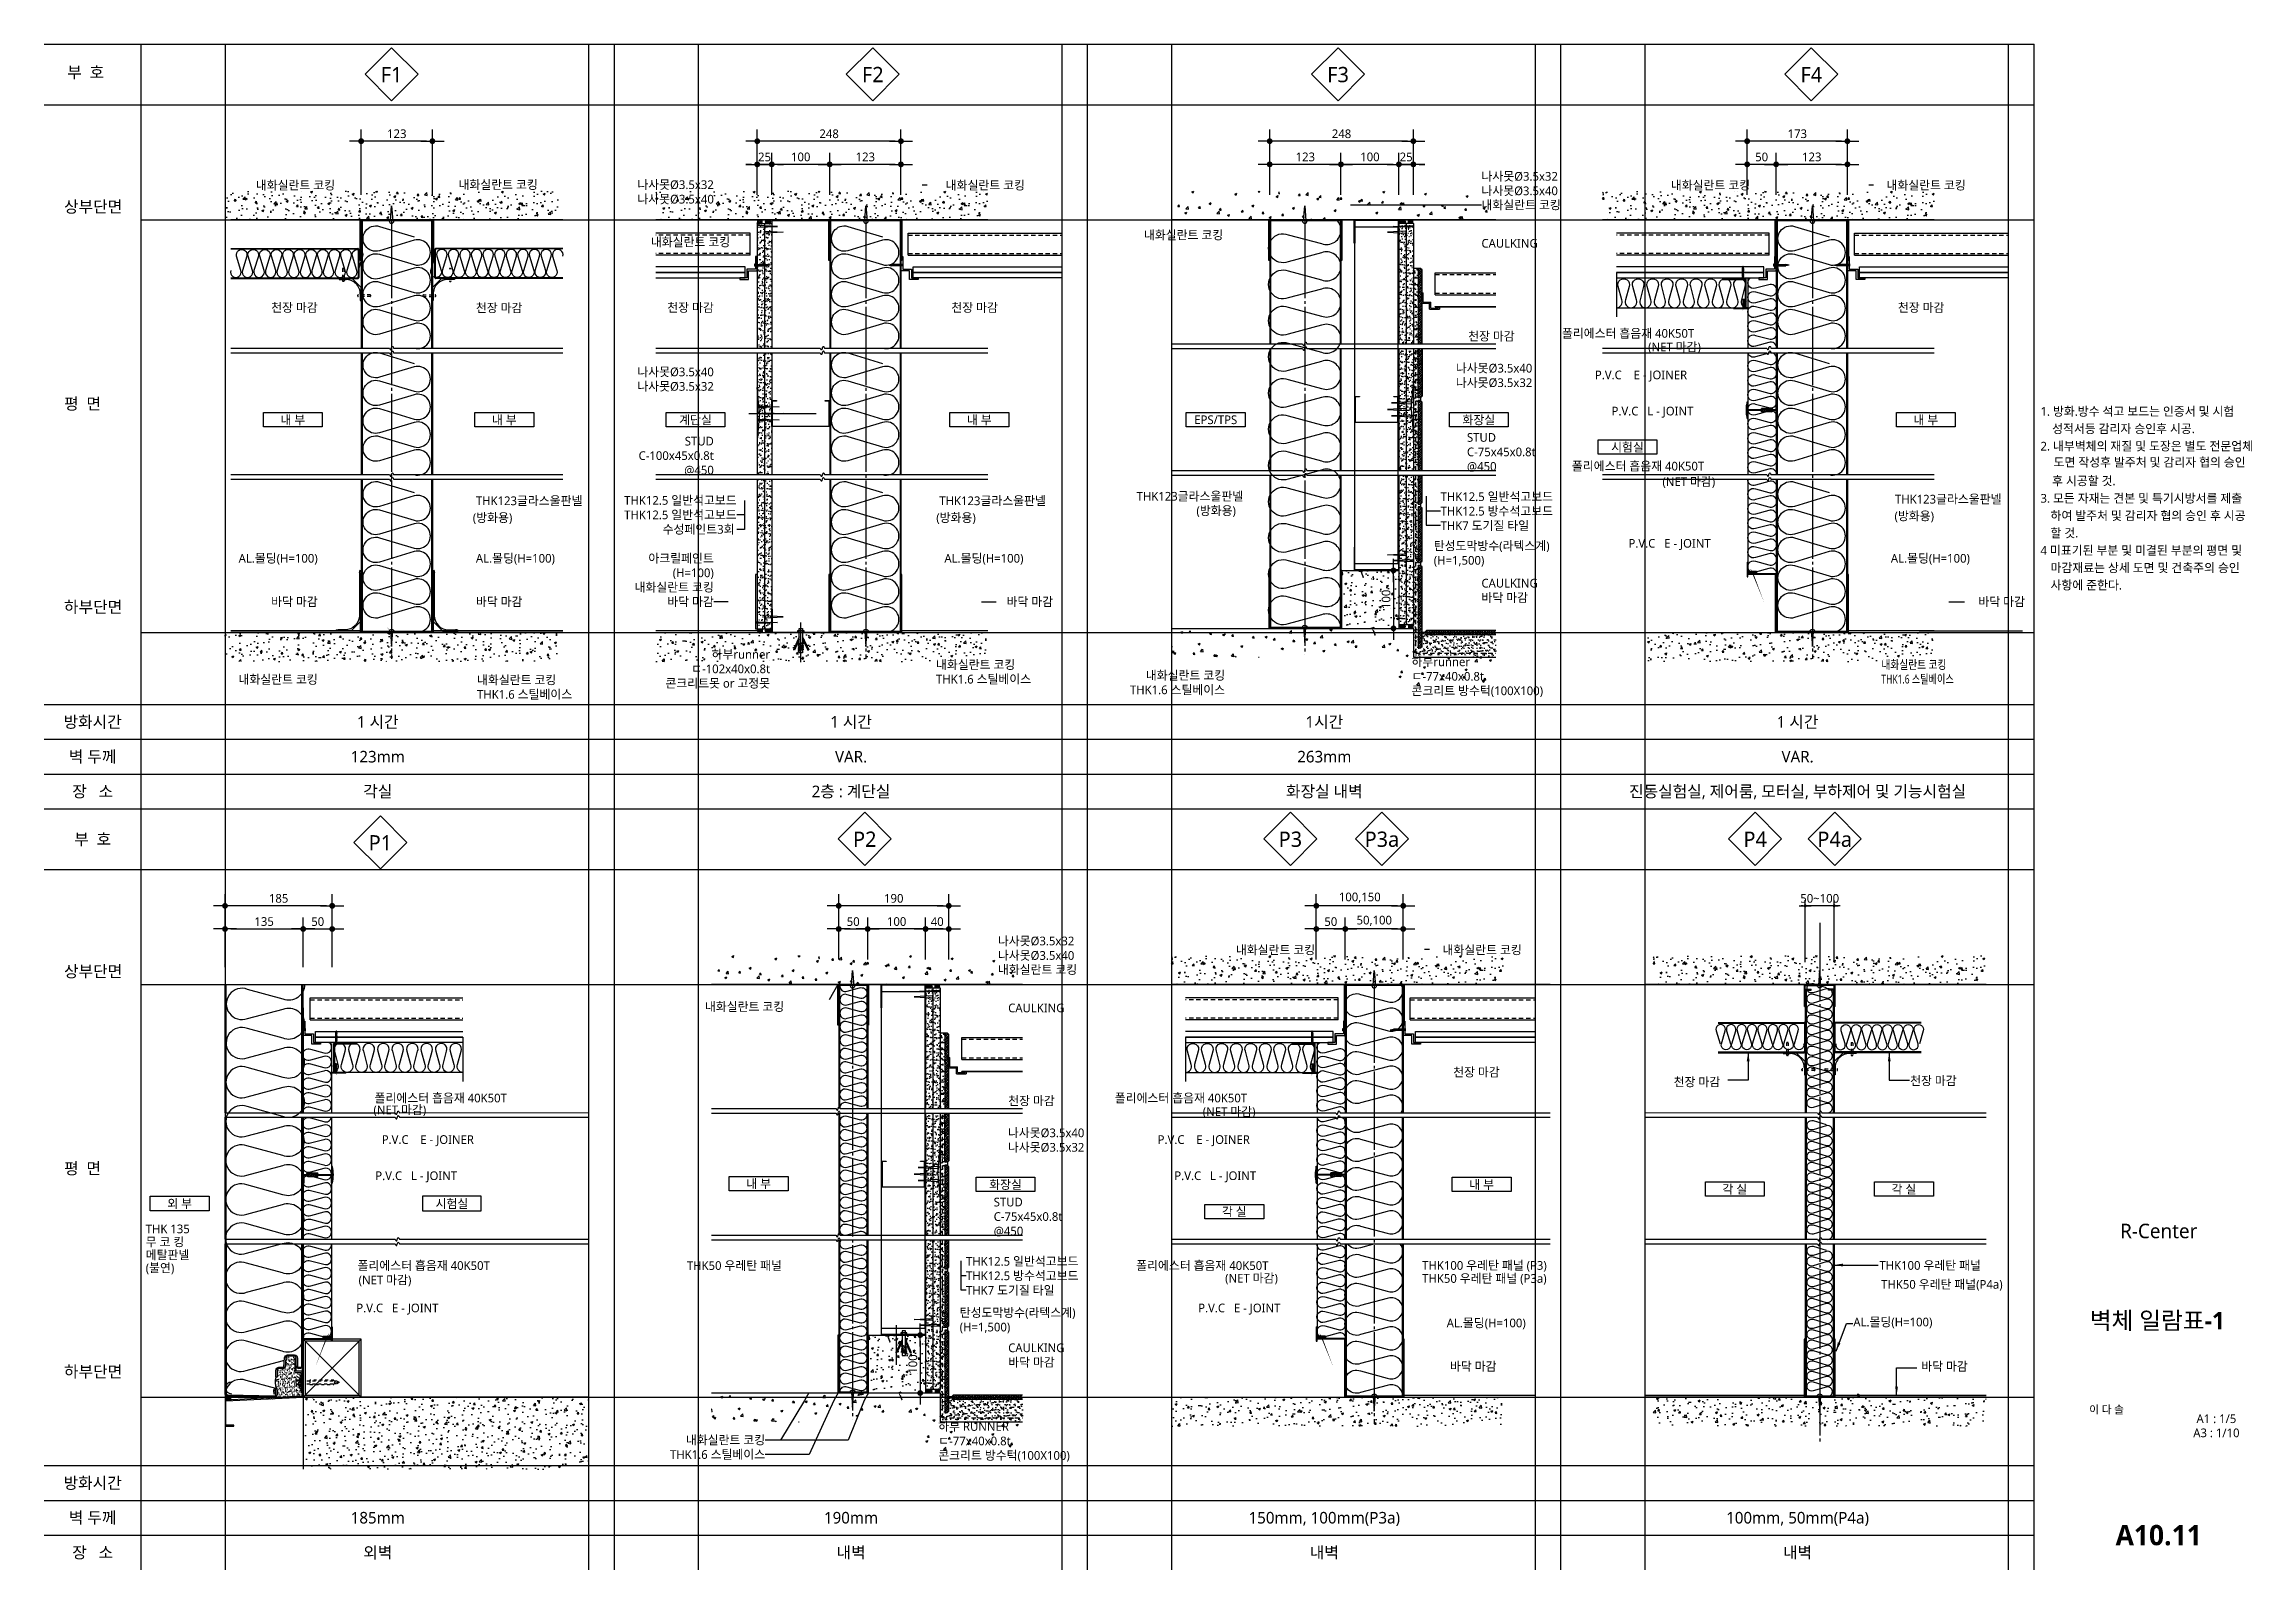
# Model space of a CAD drawing. Header units: millimetres. Extents: x 150 to 8166, y -2863 to -229.
# Drawn here: x 150 to 3961, y -2863 to -229 of the extents above; entities that cross this region are included whole.
import ezdxf
from ezdxf.enums import TextEntityAlignment as Align

# ---------------------------------------------------------------- set-up
doc = ezdxf.new("R2010")
doc.units = ezdxf.units.MM
doc.header["$LTSCALE"] = 5
doc.header["$MEASUREMENT"] = 0
doc.header["$PDMODE"] = 3
doc.header["$PDSIZE"] = 100
for name, pattern in [('C301', [30, 27, -1, 1, -1]), ('HID', [2.5, 1.5, -1]), ('HIDDEN', [2, 1, -1])]:
    doc.linetypes.add(name, pattern=pattern)
doc.layers.get('0').update_dxf_attribs({"linetype": 'CONTINUOUS'})
doc.layers.get('Defpoints').update_dxf_attribs({"color": 137, "linetype": 'CONTINUOUS'})
for name, color, linetype in [('01-CEN', 1, 'C301'), ('01CONC', 2, 'CONTINUOUS'), ('01FIN', 9, 'CONTINUOUS'), ('01HAT', 8, 'CONTINUOUS'), ('01LEADER(지시선)', 7, 'CONTINUOUS'), ('01TEX', 3, 'CONTINUOUS'), ('01내부패널', 4, 'CONTINUOUS'), ('01단열재', 55, 'CONTINUOUS'), ('01석고보드', 73, 'CONTINUOUS'), ('01알루미늄몰딩', 4, 'CONTINUOUS'), ('01액체방수', 4, 'CONTINUOUS'), ('01외벽패널', 3, 'CONTINUOUS'), ('01하지철물', 8, 'CONTINUOUS'), ('02DIM', 7, 'CONTINUOUS'), ('03벽체부호', 6, 'CONTINUOUS'), ('09무창층계산', 253, 'CONTINUOUS'), ('2', 2, 'CONTINUOUS'), ('3', 3, 'CONTINUOUS'), ('4', 4, 'CONTINUOUS'), ('5', 5, 'CONTINUOUS'), ('6', 6, 'CONTINUOUS'), ('7', 7, 'CONTINUOUS'), ('8', 8, 'CONTINUOUS'), ('ETC', 6, 'CONTINUOUS'), ('SYM-LEAD', 6, 'CONTINUOUS'), ('TEXT', 3, 'CONTINUOUS'), ('TEXT-NOTE', 6, 'CONTINUOUS'), ('XR-SHEET$0$TITLE', 7, 'CONTINUOUS'), ('XR-SHEET$1$SHT', 5, 'CONTINUOUS'), ('XR-SHEET$1$TEXT', 3, 'CONTINUOUS')]:
    doc.layers.add(name, color=color, linetype=linetype)
doc.layers.add('02Waste', color=171, linetype='CONTINUOUS', plot=False)
doc.styles.add('GAUN', font='malgun.ttf', dxfattribs={"height": 375})
doc.styles.add('SIM', font='malgun.ttf')
doc.styles.add('XR-SHEET$0$굴림체(옥산)', font='malgun.ttf')
doc.styles.add('맑은고딕', font='malgun.ttf')
doc.styles.add('맑은고딕B', font='malgunbd.ttf')
doc.styles.add('스타일1', font='malgun.ttf')
doc.dimstyles.new('DIM-QD 2', dxfattribs={"dimscale": 10, "dimtxt": 3, "dimasz": 1.5, "dimexe": 1, "dimexo": 0, "dimgap": 1, "dimtad": 1, "dimdec": 3, "dimdsep": 46, "dimlunit": 6, "dimtxsty": '스타일1', "dimblk1": 'ARCHTICK', "dimblk2": 'DOT', "dimsah": 1, "dimcen": 0, "dimclrd": 256, "dimclre": 256, "dimclrt": 3, "dimazin": 2, "dimtfac": 1, "dimtdec": 3, "dimtix": 1, "dimtmove": 2, "dimatfit": 3, "dimfxl": 1, "dimtolj": 1, "dimtzin": 0, "dimarcsym": 0})
doc.dimstyles.new('GAUN-10', dxfattribs={"dimscale": 10, "dimtxt": 1.5, "dimasz": 1, "dimexe": 2, "dimexo": 3, "dimgap": 0.5, "dimtad": 1, "dimdec": 0, "dimzin": 1, "dimdsep": 46, "dimlunit": 6, "dimtxsty": '맑은고딕', "dimblk": 'CJDOT', "dimcen": 0.09, "dimdle": 1, "dimclrd": 256, "dimclre": 256, "dimclrt": 3, "dimadec": 0, "dimazin": 0, "dimtfac": 1, "dimtdec": 0, "dimtix": 1, "dimtmove": 2, "dimatfit": 3, "dimldrblk": 'CJDOT', "dimfxl": 1, "dimtolj": 1, "dimtzin": 1, "dimarcsym": 0})
doc.dimstyles.new('NDIM5', dxfattribs={"dimscale": 5, "dimtxt": 3, "dimasz": 0.7, "dimexe": 2, "dimexo": 5, "dimgap": 1, "dimtad": 1, "dimdec": 0, "dimrnd": 0.25, "dimdsep": 46, "dimtxsty": 'SIM', "dimblk": 'dotk', "dimcen": 5, "dimdle": 8, "dimclrd": 256, "dimclre": 256, "dimclrt": 3, "dimadec": 0, "dimazin": 0, "dimtfac": 1, "dimtdec": 0, "dimtix": 1, "dimtmove": 2, "dimatfit": 3, "dimldrblk": 'DIMDOT', "dimfxl": 1.5, "dimtolj": 1, "dimtzin": 0, "dimarcsym": 0})
pattern_1 = [(142.5, (30676.082, 8911.1846), (0.3149668, 9.6341188), [0, -7.6, 0, -8.5, 0, -8.125]), (172.5, (30676.082, 8911.185), (-8.8488835, 14.1107303), [0, -4.1, 0, -6.85, 0, -2.625]), (212.5, (30682.232, 8911.1846), (-15.5707093, 0.0282953), [0, -2.5, 0, -9, 0, -11.75]), (222.5, (30682.232, 8911.185), (-15.030633, 4.388378), [0, -1.25, 0, -5.9, 0, -6.75])]
pattern_2 = [(37.5, (222.5, -2965.403), (-0.314967, 9.634119), [0, -7.6, 0, -8.5, 0, -8.125]), (7.5, (222.5, -2965.403), (8.848884, 14.11073), [0, -4.1, 0, -6.85, 0, -2.625]), (327.5, (216.35, -2965.403), (15.57071, 0.028295), [0, -2.5, 0, -9, 0, -11.75]), (317.5, (216.35, -2965.403), (15.030633, 4.38838), [0, -1.25, 0, -5.9, 0, -6.75])]
pattern_3 = [(45, (-605679.3748, 145162.884), (-2.65165043, 2.65165043), []), (45, (-605676.723, 145162.884), (-2.65165043, 2.65165043), [1.875, -0.9375])]
pattern_4 = [(45, (-605679.386, 145212.8404), (-2.65165043, 2.65165043), []), (45, (-605676.7343, 145212.8404), (-2.65165043, 2.65165043), [1.875, -0.9375])]
pattern_5 = [(37.5, (-594.382, -4285.403), (-0.314967, 9.634119), [0, -7.6, 0, -8.5, 0, -8.125]), (7.5, (-594.382, -4285.403), (8.848884, 14.11073), [0, -4.1, 0, -6.85, 0, -2.625]), (327.5, (-600.532, -4285.403), (15.57071, 0.028295), [0, -2.5, 0, -9, 0, -11.75]), (317.5, (-600.532, -4285.403), (15.030633, 4.38838), [0, -1.25, 0, -5.9, 0, -6.75])]
pattern_6 = [(45, (-606496.257, 143842.884), (-2.65165043, 2.65165043), []), (45, (-606493.605, 143842.884), (-2.65165043, 2.65165043), [1.875, -0.9375])]
pattern_7 = [(45, (-606496.268, 143892.8404), (-2.65165043, 2.65165043), []), (45, (-606493.6163, 143892.8404), (-2.65165043, 2.65165043), [1.875, -0.9375])]

msp = doc.modelspace()

# ---------------------------------------------------------------- texts
at = {"layer": '01TEX', "style": 'GAUN'}
for s, p in [('부  호', (189.7, -287.2)), ('상부단면', (184.3, -519.4)), ('평  면', (184.3, -859.5)), ('하부단면', (184.3, -1210.2)), ('상부단면', (184.3, -1839.4)), ('평  면', (184.3, -2179.5)), ('하부단면', (184.3, -2530.2))]:
    msp.add_text(s, height=20, dxfattribs=at).set_placement(p)
at = {"layer": '01TEX', "color": 3, "style": '스타일1'}
for s, p in [('나사못%%c3.5x32', (2630.9, -456.9)), ('나사못%%c3.5x40', (2630.9, -481.9)), ('나사못%%c3.5x40', (2586.7, -788.1)), ('나사못%%c3.5x32', (2586.7, -813.1)), ('나사못%%c3.5x40', (1813.5, -2108.1))]:
    msp.add_text(s, height=15, dxfattribs=at).set_placement(p, align=Align.MIDDLE_LEFT)
at = {"layer": '01TEX', "color": 3, "style": 'GAUN'}
for s, width, p in [('내화실란트 코킹', 0.8, (3321.2, -1299.9)), ('THK1.6 스틸베이스', 0.75, (3321.2, -1324.9))]:
    msp.add_text(s, height=15, dxfattribs=dict(at, width=width)).set_placement(p, align=Align.MIDDLE_LEFT)
at = {"layer": '01TEX', "style": 'GAUN'}
for s, p in [('방화시간', (233.7, -1398.7)), ('벽 두께', (233.7, -1458.7)), ('장   소', (233.7, -1518.7)), ('부  호', (233.7, -1601.2)), ('방화시간', (233.7, -2712.5)), ('벽 두께', (233.7, -2772.5)), ('장   소', (233.7, -2832.5))]:
    msp.add_text(s, height=20, dxfattribs=at).set_placement(p, align=Align.MIDDLE_CENTER)
at = {"layer": '03벽체부호', "color": 2, "style": 'GAUN'}
for s, p in [('F1', (749.7, -281.2)), ('F2', (1580.3, -281.2)), ('F3', (2383.4, -281.2)), ('F4', (3200.3, -281.2)), ('P1', (730.4, -1607.4)), ('P2', (1566.5, -1601.2)), ('P3', (2301.1, -1601.2)), ('P3a', (2459.1, -1601.2)), ('P4', (3103.4, -1601.2)), ('P4a', (3240.7, -1601.2))]:
    msp.add_text(s, height=26.4, dxfattribs=at).set_placement(p, align=Align.MIDDLE_CENTER)
at = {"layer": 'TEXT', "style": '스타일1'}
for s, p in [('내화실란트 코킹', (652.1, -472.3)), ('나사못%%c3.5x32', (1305.9, -471.3)), ('나사못%%c3.5x40', (1305.9, -496.3)), ('내화실란트 코킹', (1843, -472.3)), ('내화실란트 코킹', (3094.6, -472.3)), ('내화실란트 코킹', (3466.8, -472.3)), ('내화실란트 코킹', (1334.1, -570.3)), ('내화실란트 코킹', (2185.2, -558.2)), ('천장 마감', (622.2, -683.4)), ('천장 마감', (1305.9, -683.4)), ('천장 마감', (1796.3, -683.4)), ('천장 마감', (3430.1, -683.4)), ('나사못%%c3.5x40', (1305.9, -794.5)), ('나사못%%c3.5x32', (1305.9, -819.5)), ('STUD', (1305.9, -914)), ('C-100x45x0.8t', (1305.9, -939)), ('@450', (1305.9, -964)), ('THK12.5 일반석고보드', (1345.4, -1016.3)), ('THK123글라스울판넬', (2219.6, -1009.2)), ('(방화용)', (2207.1, -1034.2)), ('THK123글라스울판넬', (3528.6, -1014.2)), ('(방화용)', (958.1, -1046.2)), ('THK12.5 일반석고보드', (1345.4, -1041.3)), ('수성페인트3회', (1341.7, -1066.3)), ('(방화용)', (1758.1, -1046.2)), ('(방화용)', (3412.1, -1043.2)), ('AL.몰딩(H=100)', (622.2, -1116.3)), ('아크릴페인트', (1305.9, -1116.3)), ('(H=100)', (1305.9, -1141.3)), ('내화실란트 코킹', (1305.9, -1166.3)), ('바닥 마감', (622.2, -1191.3)), ('바닥 마감', (1305.9, -1191.3)), ('바닥 마감', (1305.9, -1191.3)), ('바닥 마감', (1891.5, -1191.3)), ('바닥 마감', (3569.1, -1191.3)), ('하부runner', (1403.1, -1282.1)), ('내화실란트 코킹', (622.2, -1325.5)), ('콘크리트못 or 고정못', (1403.1, -1332.1)), ('ㄷ-102x40x0.8t', (1403.1, -1307.1)), ('내화실란트 코킹', (2188.4, -1318.4)), ('THK1.6 스틸베이스', (2188.4, -1343.4)), ('내화실란트 코킹', (2343.8, -1792.3)), ('내화실란트 코킹', (2700.5, -1792.3)), ('내화실란트 코킹', (1427.4, -1890.3)), ('천장 마감', (2662.4, -2003.4)), ('바닥 마감', (2656.9, -2511.3)), ('바닥 마감', (2656.9, -2511.3)), ('내화실란트 코킹', (1394.5, -2638.4)), ('THK1.6 스틸베이스', (1394.5, -2663.4))]:
    msp.add_text(s, height=15, dxfattribs=at).set_placement(p, align=Align.MIDDLE_RIGHT)
for s, p in [('내화실란트 코킹', (865.2, -471.3)), ('내화실란트 코킹', (2630.9, -506.3)), ('CAULKING', (2630.9, -572.5)), ('천장 마감', (895.2, -684)), ('천장 마감', (2607.9, -732.9)), ('STUD', (2605.9, -907.6)), ('C-75x45x0.8t', (2605.9, -932.6)), ('@450', (2605.9, -957.6)), ('THK123글라스울판넬', (895.2, -1017)), ('THK123글라스울판넬', (1695.2, -1017)), ('THK12.5 일반석고보드', (2560.3, -1009.9)), ('THK12.5 방수석고보드', (2560.3, -1034.9)), ('THK7 도기질 타일', (2560.3, -1059.9)), ('탄성도막방수(라텍스계)', (2548.6, -1094.8)), ('AL.몰딩(H=100)', (895.2, -1116.3)), ('AL.몰딩(H=100)', (1703.9, -1116.3)), ('(H=1,500)', (2548.6, -1119.8)), ('AL.몰딩(H=100)', (3337.6, -1116.3)), ('CAULKING', (2630.9, -1159.2)), ('바닥 마감', (2630.9, -1184.2)), ('바닥 마감', (895.2, -1191.3)), ('내화실란트 코킹', (1689.4, -1299.9)), ('하부runner', (2510.2, -1295)), ('내화실란트 코킹', (897.2, -1326.2)), ('THK1.6 스틸베이스', (1689.4, -1324.9)), ('ㄷ-77x40x0.8t', (2510.2, -1320)), ('THK1.6 스틸베이스', (897.2, -1351.2)), ('콘크리트 방수턱(100X100)', (2510.2, -1345)), ('나사못%%c3.5x32', (1796.2, -1776.9)), ('나사못%%c3.5x40', (1796.2, -1801.9)), ('내화실란트 코킹', (1796.2, -1826.3)), ('CAULKING', (1814, -1892.5)), ('천장 마감', (2962.7, -2020.3)), ('천장 마감', (3370.8, -2018.3)), ('천장 마감', (1814, -2052.9)), ('나사못%%c3.5x32', (1813.5, -2133.1)), ('STUD', (1789, -2227.6)), ('C-75x45x0.8t', (1789, -2252.6)), ('@450', (1789, -2277.6)), ('THK12.5 일반석고보드', (1741.2, -2329.9)), ('THK50 우레탄 패널', (1259.4, -2337.2)), ('THK12.5 방수석고보드', (1741.2, -2354.9)), ('THK100 우레탄 패널 (P3)', (2528.6, -2337)), ('THK50 우레탄 패널 (P3a)', (2528.6, -2359.5)), ('THK100 우레탄 패널', (3317.8, -2337)), ('THK50 우레탄 패널(P4a)', (3320.8, -2369.7)), ('THK7 도기질 타일', (1741.2, -2379.9)), ('(H=1,500)', (1730.3, -2443.4)), ('탄성도막방수(라텍스계)', (1730.3, -2418.4)), ('AL.몰딩(H=100)', (2570.9, -2436.3)), ('AL.몰딩(H=100)', (3272.8, -2434.7)), ('CAULKING', (1814, -2479.2)), ('바닥 마감', (1814, -2504.2)), ('바닥 마감', (3390, -2511.3)), ('하부 RUNNER', (1693.3, -2615)), ('콘크리트 방수턱(100X100)', (1693.3, -2665)), ('ㄷ-77x40x0.8t', (1693.3, -2640))]:
    msp.add_text(s, height=15, dxfattribs=at).set_placement(p, align=Align.MIDDLE_LEFT)
for s, p in [('폴리에스터 흡음재 40K50T ', (2769.8, -735.5)), ('(NET 마감)', (2918.6, -758.9)), ('P.V.C    E - JOINER', (2826.8, -807.2)), ('P.V.C   L - JOINT', (2855.5, -869.6)), ('폴리에스터 흡음재 40K50T ', (2787, -964.7)), ('(NET 마감)', (2943.3, -991.5)), ('P.V.C   E - JOINT', (2884.7, -1097.9)), ('폴리에스터 흡음재 40K50T ', (720.3, -2055.5)), ('폴리에스터 흡음재 40K50T ', (1998, -2055.5)), ('(NET 마감)', (718.4, -2075.9)), ('(NET 마감)', (2149.9, -2078.9)), ('P.V.C    E - JOINER', (732.7, -2127.2)), ('P.V.C    E - JOINER', (2072, -2127.2)), ('P.V.C   L - JOINT', (721.6, -2189.6)), ('P.V.C   L - JOINT', (2100.8, -2189.6)), ('폴리에스터 흡음재 40K50T ', (690.9, -2344.7)), ('(NET 마감)', (692.8, -2369.6)), ('폴리에스터 흡음재 40K50T ', (2034.9, -2344.7)), ('(NET 마감)', (2188.5, -2366.5)), ('P.V.C   E - JOINT', (688.8, -2417.9)), ('P.V.C   E - JOINT', (2142, -2417.9))]:
    msp.add_text(s, height=15, dxfattribs=at).set_placement(p)
for s, p in [('1. 방화.방수 석고 보드는 인증서 및 시험 ', (3595.9, -874.7)), ('2. 내부벽체의 재질 및 도장은 별도 전문업체 ', (3595.9, -934.7)), ('성적서등 감리자 승인후 시공.  ', (3615.9, -904.7)), ('도면 작성후 발주처 및 감리자 협의 승인 ', (3618.4, -962.4)), ('후 시공할 것.', (3615.9, -994.7)), ('3. 모든 자재는 견본 및 특기시방서를 제출', (3595.9, -1024.7)), ('하여 발주처 및 감리자 협의 승인 후 시공', (3613.2, -1054.7)), ('할 것.', (3613.2, -1084.7)), ('4 미표기된 부분 및 미결된 부분의 평면 및 ', (3595.9, -1114.7)), ('마감재료는 상세 도면 및 건축주의 승인', (3613.2, -1144.7)), ('사항에 준한다.', (3613.2, -1174.7))]:
    msp.add_text(s, height=15, dxfattribs=at).set_placement(p, align=Align.BOTTOM_LEFT)
for s, height, p in [('1 시간', 20, (725.9, -1398.7)), ('1 시간', 20, (1542.8, -1398.7)), ('1시간', 20, (2359.7, -1398.7)), ('1 시간', 20, (3176.6, -1398.7)), ('123mm', 20, (725.9, -1458.7)), ('VAR.', 20, (1542.8, -1458.7)), ('263mm', 20, (2359.7, -1458.7)), ('VAR.', 20, (3176.6, -1458.7)), ('각실', 20, (725.9, -1518.7)), ('2층 : 계단실', 20, (1542.8, -1518.7)), ('화장실 내벽', 20, (2359.7, -1518.7)), ('진동실험실, 제어룸, 모터실, 부하제어 및 기능시험실', 20, (3176.6, -1518.7)), ('R-Center', 25, (3800, -2277.5)), ('185mm', 20, (725.9, -2772.5)), ('190mm', 20, (1542.8, -2772.5)), ('150mm, 100mm(P3a)', 20, (2359.7, -2772.5)), ('100mm, 50mm(P4a)', 20, (3176.6, -2772.5)), ('외벽', 20, (725.9, -2832.5)), ('내벽', 20, (1542.8, -2832.5)), ('내벽', 20, (2359.7, -2832.5)), ('내벽', 20, (3176.6, -2832.5))]:
    msp.add_text(s, height=height, dxfattribs=at).set_placement(p, align=Align.MIDDLE_CENTER)
for s, p in [('THK 135', (325.3, -2281.4)), ('무 코 킹', (325.3, -2303.9)), ('메탈판넬', (325.3, -2326.4)), ('(불연)', (325.3, -2348.9))]:
    msp.add_text(s, height=15, rotation=360, dxfattribs=at).set_placement(p)

# ---------------------------------------------------------------- blocks, each defined once
blk = doc.blocks.new('HILTI')
at = {"layer": '2'}
blk.add_lwpolyline([(4, 0, 1), (-4, 0)], format="xyb", close=True, dxfattribs=at)
blk.add_lwpolyline([(2, 0), (0, -26), (-2, 0)], dxfattribs=at)
blk = doc.blocks.new('CJDOT')
blk.add_line((-2, 0), (2, 0))
at = {"const_width": 0.5}
blk.add_lwpolyline([(-0.25, 0, 1), (0.25, 0, 1)], format="xyb", close=True, dxfattribs=at)
blk = doc.blocks.new('*D12')
at = {"layer": '02DIM', "lineweight": -2, "transparency": 16777216}
for p, q in [((697.2, -488.7), (697.2, -376.2)), ((820.2, -488.7), (820.2, -376.2)), ((810.2, -396.2), (707.2, -396.2))]:
    blk.add_line(p, q, dxfattribs=at)
at = {"layer": 'Defpoints', "color": 0, "transparency": 16777216}
for p in [(697.2, -396.2), (697.2, -518.7), (820.2, -518.7)]:
    blk.add_point(p, dxfattribs=at)
at = {"layer": '02DIM', "lineweight": -2, "transparency": 16777216, "xscale": 10, "yscale": 10, "zscale": 10, "rotation": 180}
blk.add_blockref('CJDOT', (697.2, -396.2), dxfattribs=at)
at = {"layer": '02DIM', "lineweight": -2, "transparency": 16777216, "xscale": 10, "yscale": 10, "zscale": 10}
blk.add_blockref('CJDOT', (820.2, -396.2), dxfattribs=at)
at = {"layer": '02DIM', "color": 3, "transparency": 16777216, "insert": (758.7, -383.4), "char_height": 15, "attachment_point": 5, "style": '맑은고딕'}
blk.add_mtext('\\A1;123', dxfattribs=at)
blk = doc.blocks.new('A$C224D38C1')
at = {"layer": '4'}
for p, q in [((0, 100), (0, 15.5)), ((0, 100), (1.5, 100)), ((1.5, 100), (1.5, 26.5)), ((15.5, 0), (0, 15.5)), ((15.5, 0), (38, 0)), ((26.5, 1.5), (38, 1.5)), ((38, 0), (38, 1.5))]:
    blk.add_line(p, q, dxfattribs=at)
blk.add_arc((26.5, 26.5), 25, 180, 270, dxfattribs=at)
blk = doc.blocks.new('INSUL1')
blk.add_lwpolyline([(0, 0.25, 1.344031), (0.35, 0.25), (0.2, 0.75, -1.344031), (0.55, 0.75), (0.4, 0.25)], format="xyb")
blk = doc.blocks.new('*D13')
at = {"layer": '02DIM', "lineweight": -2, "transparency": 16777216}
for p, q in [((1380.9, -488.7), (1380.9, -376.2)), ((1628.9, -488.7), (1628.9, -376.2)), ((1618.9, -396.2), (1390.9, -396.2))]:
    blk.add_line(p, q, dxfattribs=at)
at = {"layer": 'Defpoints', "color": 0, "transparency": 16777216}
for p in [(1380.9, -396.2), (1380.9, -518.7), (1628.9, -518.7)]:
    blk.add_point(p, dxfattribs=at)
at = {"layer": '02DIM', "lineweight": -2, "transparency": 16777216, "xscale": 10, "yscale": 10, "zscale": 10, "rotation": 180}
blk.add_blockref('CJDOT', (1380.9, -396.2), dxfattribs=at)
at = {"layer": '02DIM', "lineweight": -2, "transparency": 16777216, "xscale": 10, "yscale": 10, "zscale": 10}
blk.add_blockref('CJDOT', (1628.9, -396.2), dxfattribs=at)
at = {"layer": '02DIM', "color": 3, "transparency": 16777216, "insert": (1504.9, -383.5), "char_height": 15, "attachment_point": 5, "style": '맑은고딕'}
blk.add_mtext('\\A1;248', dxfattribs=at)
blk = doc.blocks.new('*D14')
at = {"layer": '02DIM', "lineweight": -2, "transparency": 16777216}
for p, q in [((1505.9, -488.7), (1505.9, -416.2)), ((1628.9, -488.7), (1628.9, -416.2)), ((1618.9, -436.2), (1515.9, -436.2))]:
    blk.add_line(p, q, dxfattribs=at)
at = {"layer": 'Defpoints', "color": 0, "transparency": 16777216}
for p in [(1505.9, -436.2), (1505.9, -518.7), (1628.9, -518.7)]:
    blk.add_point(p, dxfattribs=at)
at = {"layer": '02DIM', "lineweight": -2, "transparency": 16777216, "xscale": 10, "yscale": 10, "zscale": 10, "rotation": 180}
blk.add_blockref('CJDOT', (1505.9, -436.2), dxfattribs=at)
at = {"layer": '02DIM', "lineweight": -2, "transparency": 16777216, "xscale": 10, "yscale": 10, "zscale": 10}
blk.add_blockref('CJDOT', (1628.9, -436.2), dxfattribs=at)
at = {"layer": '02DIM', "color": 3, "transparency": 16777216, "insert": (1567.4, -423.4), "char_height": 15, "attachment_point": 5, "style": '맑은고딕'}
blk.add_mtext('\\A1;123', dxfattribs=at)
blk = doc.blocks.new('*D15')
at = {"layer": '02DIM', "lineweight": -2, "transparency": 16777216}
for p, q in [((1405.9, -488.7), (1405.9, -416.2)), ((1505.9, -488.7), (1505.9, -416.2)), ((1495.9, -436.2), (1415.9, -436.2))]:
    blk.add_line(p, q, dxfattribs=at)
at = {"layer": 'Defpoints', "color": 0, "transparency": 16777216}
for p in [(1405.9, -436.2), (1405.9, -518.7), (1505.9, -518.7)]:
    blk.add_point(p, dxfattribs=at)
at = {"layer": '02DIM', "lineweight": -2, "transparency": 16777216, "xscale": 10, "yscale": 10, "zscale": 10, "rotation": 180}
blk.add_blockref('CJDOT', (1405.9, -436.2), dxfattribs=at)
at = {"layer": '02DIM', "lineweight": -2, "transparency": 16777216, "xscale": 10, "yscale": 10, "zscale": 10}
blk.add_blockref('CJDOT', (1505.9, -436.2), dxfattribs=at)
at = {"layer": '02DIM', "color": 3, "transparency": 16777216, "insert": (1455.9, -423.4), "char_height": 15, "attachment_point": 5, "style": '맑은고딕'}
blk.add_mtext('\\A1;100', dxfattribs=at)
blk = doc.blocks.new('*D16')
at = {"layer": '02DIM', "lineweight": -2, "transparency": 16777216}
for p, q in [((1380.9, -488.7), (1380.9, -416.2)), ((1405.9, -488.7), (1405.9, -416.2)), ((1370.9, -436.2), (1360.9, -436.2)), ((1405.9, -436.2), (1380.9, -436.2)), ((1415.9, -436.2), (1425.9, -436.2))]:
    blk.add_line(p, q, dxfattribs=at)
at = {"layer": 'Defpoints', "color": 0, "transparency": 16777216}
for p in [(1380.9, -436.2), (1380.9, -518.7), (1405.9, -518.7)]:
    blk.add_point(p, dxfattribs=at)
at = {"layer": '02DIM', "lineweight": -2, "transparency": 16777216, "xscale": 10, "yscale": 10, "zscale": 10}
blk.add_blockref('CJDOT', (1380.9, -436.2), dxfattribs=at)
at = {"layer": '02DIM', "lineweight": -2, "transparency": 16777216, "xscale": 10, "yscale": 10, "zscale": 10, "rotation": 180}
blk.add_blockref('CJDOT', (1405.9, -436.2), dxfattribs=at)
at = {"layer": '02DIM', "color": 3, "transparency": 16777216, "insert": (1393.4, -423.5), "char_height": 15, "attachment_point": 5, "style": '맑은고딕'}
blk.add_mtext('\\A1;25', dxfattribs=at)
blk = doc.blocks.new('room-1')
at = {"layer": 'TEXT-NOTE', "color": 6}
for p, q in [((0, 5), (20.29, 5)), ((0, 0), (0, 5)), ((20.29, 0), (0, 0)), ((20.29, 5), (20.29, 0))]:
    blk.add_line(p, q, dxfattribs=at)
at = {"layer": 'TEXT-NOTE', "color": 3, "style": '스타일1'}
blk.add_attdef('실명', text='', height=3, dxfattribs=at).set_placement((10.15, 2.59), align=Align.MIDDLE)
blk = doc.blocks.new('dotk')
blk.add_line((-3, 0), (3, 0))
at = {"const_width": 0.75}
blk.add_lwpolyline([(-0.375, 0, 1), (0.375, 0, 1)], format="xyb", close=True, dxfattribs=at)
blk = doc.blocks.new('*D17')
at = {"layer": '02DIM', "lineweight": -2, "transparency": 16777216}
for p, q in [((3189.8, -1813.7), (3189.8, -1706.2)), ((3239.8, -1813.7), (3239.8, -1706.2)), ((3186.3, -1716.2), (3182.8, -1716.2)), ((3239.8, -1716.2), (3189.8, -1716.2)), ((3243.3, -1716.2), (3246.8, -1716.2))]:
    blk.add_line(p, q, dxfattribs=at)
at = {"layer": 'Defpoints', "color": 0, "transparency": 16777216}
for p in [(3189.8, -1716.2), (3189.8, -1838.7), (3239.8, -1838.7)]:
    blk.add_point(p, dxfattribs=at)
at = {"layer": '02DIM', "lineweight": -2, "transparency": 16777216, "xscale": 3.5, "yscale": 3.5, "zscale": 3.5}
blk.add_blockref('dotk', (3189.8, -1716.2), dxfattribs=at)
at = {"layer": '02DIM', "lineweight": -2, "transparency": 16777216, "xscale": 3.5, "yscale": 3.5, "zscale": 3.5, "rotation": 180}
blk.add_blockref('dotk', (3239.8, -1716.2), dxfattribs=at)
at = {"layer": '02DIM', "color": 3, "transparency": 16777216, "insert": (3214.8, -1703.4), "char_height": 15, "attachment_point": 5, "style": 'SIM'}
blk.add_mtext('\\A1;50~100', dxfattribs=at)
blk = doc.blocks.new('DIMDOT')
at = {"layer": '01LEADER(지시선)', "color": 7}
blk.add_line((-2, 0), (2, 0), dxfattribs=at)
for radius in [0.6, 0.28]:
    blk.add_circle((0, 0), radius, dxfattribs=at)
blk = doc.blocks.new('_ARCHTICK')
at = {"color": 0, "linetype": 'ByBlock', "const_width": 0.15}
blk.add_lwpolyline([(-0.5, -0.5), (0.5, 0.5)], dxfattribs=at)
blk = doc.blocks.new('_DOT')
at = {"color": 0, "linetype": 'ByBlock'}
blk.add_line((-0.5, 0), (-1, 0), dxfattribs=at)
at = {"color": 0, "linetype": 'ByBlock', "const_width": 0.5}
blk.add_lwpolyline([(-0.25, 0, 1), (0.25, 0, 1)], format="xyb", close=True, dxfattribs=at)
blk = doc.blocks.new('*D18')
at = {"layer": '02DIM', "lineweight": -2, "transparency": 16777216}
for p, q in [((2265.4, -488.7), (2265.4, -376.2)), ((2513.4, -488.7), (2513.4, -376.2)), ((2503.4, -396.2), (2275.4, -396.2))]:
    blk.add_line(p, q, dxfattribs=at)
at = {"layer": 'Defpoints', "color": 0, "transparency": 16777216}
for p in [(2265.4, -396.2), (2265.4, -518.7), (2513.4, -518.7)]:
    blk.add_point(p, dxfattribs=at)
at = {"layer": '02DIM', "lineweight": -2, "transparency": 16777216, "xscale": 10, "yscale": 10, "zscale": 10, "rotation": 180}
blk.add_blockref('CJDOT', (2265.4, -396.2), dxfattribs=at)
at = {"layer": '02DIM', "lineweight": -2, "transparency": 16777216, "xscale": 10, "yscale": 10, "zscale": 10}
blk.add_blockref('CJDOT', (2513.4, -396.2), dxfattribs=at)
at = {"layer": '02DIM', "color": 3, "transparency": 16777216, "insert": (2389.4, -383.5), "char_height": 15, "attachment_point": 5, "style": '맑은고딕'}
blk.add_mtext('\\A1;248', dxfattribs=at)
blk = doc.blocks.new('*D19')
at = {"layer": '02DIM', "lineweight": -2, "transparency": 16777216}
for p, q in [((2265.4, -488.7), (2265.4, -416.2)), ((2388.4, -488.7), (2388.4, -416.2)), ((2378.4, -436.2), (2275.4, -436.2))]:
    blk.add_line(p, q, dxfattribs=at)
at = {"layer": 'Defpoints', "color": 0, "transparency": 16777216}
for p in [(2265.4, -436.2), (2265.4, -518.7), (2388.4, -518.7)]:
    blk.add_point(p, dxfattribs=at)
at = {"layer": '02DIM', "lineweight": -2, "transparency": 16777216, "xscale": 10, "yscale": 10, "zscale": 10, "rotation": 180}
blk.add_blockref('CJDOT', (2265.4, -436.2), dxfattribs=at)
at = {"layer": '02DIM', "lineweight": -2, "transparency": 16777216, "xscale": 10, "yscale": 10, "zscale": 10}
blk.add_blockref('CJDOT', (2388.4, -436.2), dxfattribs=at)
at = {"layer": '02DIM', "color": 3, "transparency": 16777216, "insert": (2326.9, -423.4), "char_height": 15, "attachment_point": 5, "style": '맑은고딕'}
blk.add_mtext('\\A1;123', dxfattribs=at)
blk = doc.blocks.new('*D20')
at = {"layer": '02DIM', "lineweight": -2, "transparency": 16777216}
for p, q in [((2388.4, -488.7), (2388.4, -416.2)), ((2488.4, -488.7), (2488.4, -416.2)), ((2478.4, -436.2), (2398.4, -436.2))]:
    blk.add_line(p, q, dxfattribs=at)
at = {"layer": 'Defpoints', "color": 0, "transparency": 16777216}
for p in [(2388.4, -436.2), (2388.4, -518.7), (2488.4, -518.7)]:
    blk.add_point(p, dxfattribs=at)
at = {"layer": '02DIM', "lineweight": -2, "transparency": 16777216, "xscale": 10, "yscale": 10, "zscale": 10, "rotation": 180}
blk.add_blockref('CJDOT', (2388.4, -436.2), dxfattribs=at)
at = {"layer": '02DIM', "lineweight": -2, "transparency": 16777216, "xscale": 10, "yscale": 10, "zscale": 10}
blk.add_blockref('CJDOT', (2488.4, -436.2), dxfattribs=at)
at = {"layer": '02DIM', "color": 3, "transparency": 16777216, "insert": (2438.4, -423.4), "char_height": 15, "attachment_point": 5, "style": '맑은고딕'}
blk.add_mtext('\\A1;100', dxfattribs=at)
blk = doc.blocks.new('*D21')
at = {"layer": '02DIM', "lineweight": -2, "transparency": 16777216}
for p, q in [((2488.4, -488.7), (2488.4, -416.2)), ((2513.4, -488.7), (2513.4, -416.2)), ((2478.4, -436.2), (2468.4, -436.2)), ((2513.4, -436.2), (2488.4, -436.2)), ((2523.4, -436.2), (2533.4, -436.2))]:
    blk.add_line(p, q, dxfattribs=at)
at = {"layer": 'Defpoints', "color": 0, "transparency": 16777216}
for p in [(2488.4, -436.2), (2488.4, -518.7), (2513.4, -518.7)]:
    blk.add_point(p, dxfattribs=at)
at = {"layer": '02DIM', "lineweight": -2, "transparency": 16777216, "xscale": 10, "yscale": 10, "zscale": 10}
blk.add_blockref('CJDOT', (2488.4, -436.2), dxfattribs=at)
at = {"layer": '02DIM', "lineweight": -2, "transparency": 16777216, "xscale": 10, "yscale": 10, "zscale": 10, "rotation": 180}
blk.add_blockref('CJDOT', (2513.4, -436.2), dxfattribs=at)
at = {"layer": '02DIM', "color": 3, "transparency": 16777216, "insert": (2500.9, -423.5), "char_height": 15, "attachment_point": 5, "style": '맑은고딕'}
blk.add_mtext('\\A1;25', dxfattribs=at)
blk = doc.blocks.new('*D22')
at = {"layer": '02DIM', "lineweight": -2, "transparency": 16777216}
for p, q in [((3089.6, -488.7), (3089.6, -376.2)), ((3262.6, -488.7), (3262.6, -376.2)), ((3252.6, -396.2), (3099.6, -396.2))]:
    blk.add_line(p, q, dxfattribs=at)
at = {"layer": 'Defpoints', "color": 0, "transparency": 16777216}
for p in [(3089.6, -396.2), (3089.6, -518.7), (3262.6, -518.7)]:
    blk.add_point(p, dxfattribs=at)
at = {"layer": '02DIM', "lineweight": -2, "transparency": 16777216, "xscale": 10, "yscale": 10, "zscale": 10, "rotation": 180}
blk.add_blockref('CJDOT', (3089.6, -396.2), dxfattribs=at)
at = {"layer": '02DIM', "lineweight": -2, "transparency": 16777216, "xscale": 10, "yscale": 10, "zscale": 10}
blk.add_blockref('CJDOT', (3262.6, -396.2), dxfattribs=at)
at = {"layer": '02DIM', "color": 3, "transparency": 16777216, "insert": (3176.1, -383.4), "char_height": 15, "attachment_point": 5, "style": '맑은고딕'}
blk.add_mtext('\\A1;173', dxfattribs=at)
blk = doc.blocks.new('*D23')
at = {"layer": '02DIM', "lineweight": -2, "transparency": 16777216}
for p, q in [((3139.6, -488.7), (3139.6, -416.2)), ((3262.6, -488.7), (3262.6, -416.2)), ((3252.6, -436.2), (3149.6, -436.2))]:
    blk.add_line(p, q, dxfattribs=at)
at = {"layer": 'Defpoints', "color": 0, "transparency": 16777216}
for p in [(3139.6, -436.2), (3139.6, -518.7), (3262.6, -518.7)]:
    blk.add_point(p, dxfattribs=at)
at = {"layer": '02DIM', "lineweight": -2, "transparency": 16777216, "xscale": 10, "yscale": 10, "zscale": 10, "rotation": 180}
blk.add_blockref('CJDOT', (3139.6, -436.2), dxfattribs=at)
at = {"layer": '02DIM', "lineweight": -2, "transparency": 16777216, "xscale": 10, "yscale": 10, "zscale": 10}
blk.add_blockref('CJDOT', (3262.6, -436.2), dxfattribs=at)
at = {"layer": '02DIM', "color": 3, "transparency": 16777216, "insert": (3201.1, -423.4), "char_height": 15, "attachment_point": 5, "style": '맑은고딕'}
blk.add_mtext('\\A1;123', dxfattribs=at)
blk = doc.blocks.new('*D24')
at = {"layer": '02DIM', "lineweight": -2, "transparency": 16777216}
for p, q in [((3089.6, -488.7), (3089.6, -416.2)), ((3139.6, -488.7), (3139.6, -416.2)), ((3129.6, -436.2), (3099.6, -436.2))]:
    blk.add_line(p, q, dxfattribs=at)
at = {"layer": 'Defpoints', "color": 0, "transparency": 16777216}
for p in [(3089.6, -436.2), (3089.6, -518.7), (3139.6, -518.7)]:
    blk.add_point(p, dxfattribs=at)
at = {"layer": '02DIM', "lineweight": -2, "transparency": 16777216, "xscale": 10, "yscale": 10, "zscale": 10, "rotation": 180}
blk.add_blockref('CJDOT', (3089.6, -436.2), dxfattribs=at)
at = {"layer": '02DIM', "lineweight": -2, "transparency": 16777216, "xscale": 10, "yscale": 10, "zscale": 10}
blk.add_blockref('CJDOT', (3139.6, -436.2), dxfattribs=at)
at = {"layer": '02DIM', "color": 3, "transparency": 16777216, "insert": (3114.6, -423.5), "char_height": 15, "attachment_point": 5, "style": '맑은고딕'}
blk.add_mtext('\\A1;50', dxfattribs=at)
blk = doc.blocks.new('*D25')
at = {"layer": '02DIM', "lineweight": -2, "transparency": 16777216}
for p, q in [((2345.9, -1808.7), (2345.9, -1696.2)), ((2495.9, -1808.7), (2495.9, -1696.2)), ((2485.9, -1716.2), (2355.9, -1716.2))]:
    blk.add_line(p, q, dxfattribs=at)
at = {"layer": 'Defpoints', "color": 0, "transparency": 16777216}
for p in [(2345.9, -1716.2), (2345.9, -1838.7), (2495.9, -1838.7)]:
    blk.add_point(p, dxfattribs=at)
at = {"layer": '02DIM', "lineweight": -2, "transparency": 16777216, "xscale": 10, "yscale": 10, "zscale": 10, "rotation": 180}
blk.add_blockref('CJDOT', (2345.9, -1716.2), dxfattribs=at)
at = {"layer": '02DIM', "lineweight": -2, "transparency": 16777216, "xscale": 10, "yscale": 10, "zscale": 10}
blk.add_blockref('CJDOT', (2495.9, -1716.2), dxfattribs=at)
at = {"layer": '02DIM', "color": 3, "transparency": 16777216, "insert": (2420.9, -1702.2), "char_height": 15, "attachment_point": 5, "style": '맑은고딕'}
blk.add_mtext('\\A1;100,150', dxfattribs=at)
blk = doc.blocks.new('*D26')
at = {"layer": '02DIM', "lineweight": -2, "transparency": 16777216}
for p, q in [((2395.9, -1808.7), (2395.9, -1736.2)), ((2495.9, -1808.7), (2495.9, -1736.2)), ((2485.9, -1756.2), (2405.9, -1756.2))]:
    blk.add_line(p, q, dxfattribs=at)
at = {"layer": 'Defpoints', "color": 0, "transparency": 16777216}
for p in [(2395.9, -1756.2), (2395.9, -1838.7), (2495.9, -1838.7)]:
    blk.add_point(p, dxfattribs=at)
at = {"layer": '02DIM', "lineweight": -2, "transparency": 16777216, "xscale": 10, "yscale": 10, "zscale": 10, "rotation": 180}
blk.add_blockref('CJDOT', (2395.9, -1756.2), dxfattribs=at)
at = {"layer": '02DIM', "lineweight": -2, "transparency": 16777216, "xscale": 10, "yscale": 10, "zscale": 10}
blk.add_blockref('CJDOT', (2495.9, -1756.2), dxfattribs=at)
at = {"layer": '02DIM', "color": 3, "transparency": 16777216, "insert": (2445.9, -1742.2), "char_height": 15, "attachment_point": 5, "style": '맑은고딕'}
blk.add_mtext('\\A1;50,100', dxfattribs=at)
blk = doc.blocks.new('*D27')
at = {"layer": '02DIM', "lineweight": -2, "transparency": 16777216}
for p, q in [((2345.9, -1808.7), (2345.9, -1736.2)), ((2395.9, -1808.7), (2395.9, -1736.2)), ((2385.9, -1756.2), (2355.9, -1756.2))]:
    blk.add_line(p, q, dxfattribs=at)
at = {"layer": 'Defpoints', "color": 0, "transparency": 16777216}
for p in [(2345.9, -1756.2), (2345.9, -1838.7), (2395.9, -1838.7)]:
    blk.add_point(p, dxfattribs=at)
at = {"layer": '02DIM', "lineweight": -2, "transparency": 16777216, "xscale": 10, "yscale": 10, "zscale": 10, "rotation": 180}
blk.add_blockref('CJDOT', (2345.9, -1756.2), dxfattribs=at)
at = {"layer": '02DIM', "lineweight": -2, "transparency": 16777216, "xscale": 10, "yscale": 10, "zscale": 10}
blk.add_blockref('CJDOT', (2395.9, -1756.2), dxfattribs=at)
at = {"layer": '02DIM', "color": 3, "transparency": 16777216, "insert": (2370.9, -1743.5), "char_height": 15, "attachment_point": 5, "style": '맑은고딕'}
blk.add_mtext('\\A1;50', dxfattribs=at)
blk = doc.blocks.new('*D28')
at = {"layer": '02DIM', "lineweight": -2, "transparency": 16777216}
for p, q in [((597.2, -1822.2), (597.2, -1736.2)), ((647.2, -1822.2), (647.2, -1736.2)), ((607.2, -1756.2), (637.2, -1756.2))]:
    blk.add_line(p, q, dxfattribs=at)
at = {"layer": 'Defpoints', "color": 0, "transparency": 16777216}
for p in [(647.2, -1756.2), (597.2, -1852.2), (647.2, -1852.2)]:
    blk.add_point(p, dxfattribs=at)
at = {"layer": '02DIM', "lineweight": -2, "transparency": 16777216, "xscale": 10, "yscale": 10, "zscale": 10, "rotation": 180}
blk.add_blockref('CJDOT', (597.2, -1756.2), dxfattribs=at)
at = {"layer": '02DIM', "lineweight": -2, "transparency": 16777216, "xscale": 10, "yscale": 10, "zscale": 10}
blk.add_blockref('CJDOT', (647.2, -1756.2), dxfattribs=at)
at = {"layer": '02DIM', "color": 3, "transparency": 16777216, "insert": (622.2, -1743.5), "char_height": 15, "attachment_point": 5, "style": '맑은고딕'}
blk.add_mtext('\\A1;50', dxfattribs=at)
blk = doc.blocks.new('*D29')
at = {"layer": '02DIM', "lineweight": -2, "transparency": 16777216}
for p, q in [((462.2, -1822.2), (462.2, -1696.2)), ((647.2, -1822.2), (647.2, -1696.2)), ((637.2, -1716.2), (472.2, -1716.2))]:
    blk.add_line(p, q, dxfattribs=at)
at = {"layer": 'Defpoints', "color": 0, "transparency": 16777216}
for p in [(462.2, -1716.2), (462.2, -1852.2), (647.2, -1852.2)]:
    blk.add_point(p, dxfattribs=at)
at = {"layer": '02DIM', "lineweight": -2, "transparency": 16777216, "xscale": 10, "yscale": 10, "zscale": 10, "rotation": 180}
blk.add_blockref('CJDOT', (462.2, -1716.2), dxfattribs=at)
at = {"layer": '02DIM', "lineweight": -2, "transparency": 16777216, "xscale": 10, "yscale": 10, "zscale": 10}
blk.add_blockref('CJDOT', (647.2, -1716.2), dxfattribs=at)
at = {"layer": '02DIM', "color": 3, "transparency": 16777216, "insert": (554.7, -1703.4), "char_height": 15, "attachment_point": 5, "style": '맑은고딕'}
blk.add_mtext('\\A1;185', dxfattribs=at)
blk = doc.blocks.new('*D30')
at = {"layer": '02DIM', "lineweight": -2, "transparency": 16777216}
for p, q in [((462.2, -1822.2), (462.2, -1736.2)), ((597.2, -1822.2), (597.2, -1736.2)), ((472.2, -1756.2), (587.2, -1756.2))]:
    blk.add_line(p, q, dxfattribs=at)
at = {"layer": 'Defpoints', "color": 0, "transparency": 16777216}
for p in [(597.2, -1756.2), (462.2, -1852.2), (597.2, -1852.2)]:
    blk.add_point(p, dxfattribs=at)
at = {"layer": '02DIM', "lineweight": -2, "transparency": 16777216, "xscale": 10, "yscale": 10, "zscale": 10, "rotation": 180}
blk.add_blockref('CJDOT', (462.2, -1756.2), dxfattribs=at)
at = {"layer": '02DIM', "lineweight": -2, "transparency": 16777216, "xscale": 10, "yscale": 10, "zscale": 10}
blk.add_blockref('CJDOT', (597.2, -1756.2), dxfattribs=at)
at = {"layer": '02DIM', "color": 3, "transparency": 16777216, "insert": (529.7, -1743.4), "char_height": 15, "attachment_point": 5, "style": '맑은고딕'}
blk.add_mtext('\\A1;135', dxfattribs=at)
blk = doc.blocks.new('볼트')
at = {"color": 33}
for p, q in [((0, 0), (-1.4, -1.2)), ((0, 0), (0, -4)), ((-21.4, -2), (-20.8, -1.7)), ((-21.4, -2), (-20.6, -2.5)), ((-20.8, -1.4), (-20.6, -1.6)), ((-20.6, -1.6), (-20.2, -1.3)), ((-20.6, -2.5), (-20.4, -2.8)), ((-20.3, -2.6), (-20.2, -2.7)), ((-20.1, -1), (-19.9, -1.2)), ((-19.9, -2.8), (-19.7, -3.1)), ((-19.4, -1.2), (-19.7, -1.2)), ((-19.1, -2.8), (-19.6, -2.8)), ((-19.3, -0.9), (-19.1, -1.2)), ((-18.6, -1.2), (-19.1, -1.2)), ((-19.1, -2.8), (-18.9, -3.1)), ((-18.3, -2.8), (-18.8, -2.8)), ((-18.5, -0.9), (-18.3, -1.2)), ((-17.8, -1.2), (-18.3, -1.2)), ((-18.3, -2.8), (-18.1, -3.1)), ((-17.5, -2.8), (-18, -2.8)), ((-17.7, -0.9), (-17.5, -1.2)), ((-17, -1.2), (-17.5, -1.2)), ((-17.5, -2.8), (-17.3, -3.1)), ((-16.7, -2.8), (-17.2, -2.8)), ((-16.9, -0.9), (-16.7, -1.2)), ((-16.2, -1.2), (-16.7, -1.2)), ((-16.7, -2.8), (-16.5, -3.1)), ((-15.9, -2.8), (-16.4, -2.8)), ((-16.1, -0.9), (-15.9, -1.2)), ((-15.4, -1.2), (-15.9, -1.2)), ((-15.9, -2.8), (-15.7, -3.1)), ((-15.1, -2.8), (-15.6, -2.8)), ((-15.3, -0.9), (-15.1, -1.2)), ((-14.6, -1.2), (-15.1, -1.2)), ((-15.1, -2.8), (-14.9, -3.1)), ((-14.3, -2.8), (-14.8, -2.8)), ((-14.5, -0.9), (-14.3, -1.2)), ((-13.8, -1.2), (-14.3, -1.2)), ((-14.3, -2.8), (-14.1, -3.1)), ((-13.5, -2.8), (-14, -2.8)), ((-13.7, -0.9), (-13.5, -1.2)), ((-13, -1.2), (-13.5, -1.2)), ((-13.5, -2.8), (-13.3, -3.1)), ((-12.7, -2.8), (-13.2, -2.8)), ((-12.9, -0.9), (-12.7, -1.2)), ((-12.2, -1.2), (-12.7, -1.2)), ((-12.7, -2.8), (-12.5, -3.1)), ((-11.9, -2.8), (-12.4, -2.8)), ((-12.1, -0.9), (-11.9, -1.2)), ((-11.4, -1.2), (-11.9, -1.2)), ((-11.9, -2.8), (-11.7, -3.1)), ((-11.1, -2.8), (-11.6, -2.8)), ((-11.3, -0.9), (-11.1, -1.2)), ((-10.6, -1.2), (-11.1, -1.2)), ((-11.1, -2.8), (-10.9, -3.1)), ((-10.3, -2.8), (-10.8, -2.8)), ((-10.5, -0.9), (-10.3, -1.2)), ((-9.8, -1.2), (-10.3, -1.2)), ((-10.3, -2.8), (-10.1, -3.1)), ((-9.5, -2.8), (-10, -2.8)), ((-9.7, -0.9), (-9.5, -1.2)), ((-9, -1.2), (-9.5, -1.2)), ((-9.5, -2.8), (-9.3, -3.1)), ((-8.7, -2.8), (-9.2, -2.8)), ((-8.9, -0.9), (-8.7, -1.2)), ((-8.2, -1.2), (-8.7, -1.2)), ((-8.7, -2.8), (-8.5, -3.1)), ((-7.9, -2.8), (-8.4, -2.8)), ((-8.1, -0.9), (-7.9, -1.2)), ((-7.4, -1.2), (-7.9, -1.2)), ((-7.9, -2.8), (-7.7, -3.1)), ((-7.1, -2.8), (-7.6, -2.8)), ((-7.3, -0.9), (-7.1, -1.2)), ((-6.6, -1.2), (-7.1, -1.2)), ((-7.1, -2.8), (-6.9, -3.1)), ((-6.3, -2.8), (-6.8, -2.8)), ((-6.5, -0.9), (-6.3, -1.2)), ((-5.8, -1.2), (-6.3, -1.2)), ((-6.3, -2.8), (-6.1, -3.1)), ((-5.5, -2.8), (-6, -2.8)), ((-5.7, -0.9), (-5.5, -1.2)), ((-5, -1.2), (-5.5, -1.2)), ((-5.5, -2.8), (-5.3, -3.1)), ((-4.7, -2.8), (-5.2, -2.8)), ((-4.9, -0.9), (-4.7, -1.2)), ((-4.2, -1.2), (-4.7, -1.2)), ((-4.7, -2.8), (-4.5, -3.1)), ((-3.9, -2.8), (-4.4, -2.8)), ((-4.1, -0.9), (-3.9, -1.2)), ((-3.4, -1.2), (-3.9, -1.2)), ((-3.9, -2.8), (-3.7, -3.1)), ((-3.1, -2.8), (-3.6, -2.8)), ((-3.3, -0.9), (-3.1, -1.2)), ((-2.6, -1.2), (-3.1, -1.2)), ((-3.1, -2.8), (-2.9, -3.1)), ((-2.3, -2.8), (-2.8, -2.8)), ((-2.5, -0.9), (-2.3, -1.2)), ((-1.4, -1.2), (-2.3, -1.2)), ((-2.3, -2.8), (-2.1, -3.1)), ((-1.4, -2.8), (-2.1, -2.8)), ((-1.4, -1.2), (-1.4, -2.8)), ((0, -4), (-1.4, -2.8))]:
    blk.add_line(p, q, dxfattribs=at)
for centre, radius, start, end in [((-31.7, -0.2), 10.9, 349.4301, 353.984), ((-12.7, -4.9), 8.71, 158.0628, 161.8303), ((-20.5, -1.8), 0.274, 122.5973, 155.2473), ((-20.7, -2.2), 0.274, 302.5973, 335.58), ((298.7, -99.2), 333.6, 162.8803, 163.1145), ((-13.1, -3), 7.23, 164.2479, 178.0838), ((-15.9, -3.2), 4.5, 156.0771, 174.8291), ((-19.7, -1.8), 1, 241.9275, 257.8667), ((-19.7, -1.5), 0.274, 122.5973, 155.2473), ((-19.7, -2.2), 1, 90, 101.571), ((-20.1, -2.6), 0.274, 302.5973, 335.2473), ((-27.9, 0.6), 8.71, 338.0628, 350.2887), ((-126.6, 16.2), 108.7, 349.7708, 350.9474), ((-11.1, -4.6), 8.71, 158.0628, 170.2887), ((-18.9, -1.4), 0.274, 122.5973, 155.2473), ((-19.3, -2.6), 0.274, 302.5973, 335.2473), ((-27.1, 0.6), 8.71, 338.0628, 350.2887), ((-125.8, 16.2), 108.7, 349.7708, 350.9474), ((-10.3, -4.6), 8.71, 158.0628, 170.2887), ((-18.1, -1.4), 0.274, 122.5973, 155.2473), ((-18.5, -2.6), 0.274, 302.5973, 335.2473), ((-26.3, 0.6), 8.71, 338.0628, 350.2887), ((-125, 16.2), 108.7, 349.7708, 350.9474), ((-9.5, -4.6), 8.71, 158.0628, 170.2887), ((-17.3, -1.4), 0.274, 122.5973, 155.2473), ((-17.7, -2.6), 0.274, 302.5973, 335.2473), ((-25.5, 0.6), 8.71, 338.0628, 350.2887), ((-124.2, 16.2), 108.7, 349.7708, 350.9474), ((-8.7, -4.6), 8.71, 158.0628, 170.2887), ((-16.5, -1.4), 0.274, 122.5973, 155.2473), ((-16.9, -2.6), 0.274, 302.5973, 335.2473), ((-24.7, 0.6), 8.71, 338.0628, 350.2887), ((-123.4, 16.2), 108.7, 349.7708, 350.9474), ((-7.9, -4.6), 8.71, 158.0628, 170.2887), ((-15.7, -1.4), 0.274, 122.5973, 155.2473), ((-16.1, -2.6), 0.274, 302.5973, 335.2473), ((-23.9, 0.6), 8.71, 338.0628, 350.2887), ((-122.6, 16.2), 108.7, 349.7708, 350.9474), ((-7.1, -4.6), 8.71, 158.0628, 170.2887), ((-14.9, -1.4), 0.274, 122.5973, 155.2473), ((-15.3, -2.6), 0.274, 302.5973, 335.2473), ((-23.1, 0.6), 8.71, 338.0628, 350.2887), ((-121.8, 16.2), 108.7, 349.7708, 350.9474), ((-6.3, -4.6), 8.71, 158.0628, 170.2887), ((-14.1, -1.4), 0.274, 122.5973, 155.2473), ((-14.5, -2.6), 0.274, 302.5973, 335.2473), ((-22.3, 0.6), 8.71, 338.0628, 350.2887), ((-121, 16.2), 108.7, 349.7708, 350.9474), ((-5.5, -4.6), 8.71, 158.0628, 170.2887), ((-13.3, -1.4), 0.274, 122.5973, 155.2473), ((-13.7, -2.6), 0.274, 302.5973, 335.2473), ((-21.5, 0.6), 8.71, 338.0628, 350.2887), ((-120.2, 16.2), 108.7, 349.7708, 350.9474), ((-4.7, -4.6), 8.71, 158.0628, 170.2887), ((-12.5, -1.4), 0.274, 122.5973, 155.2473), ((-12.9, -2.6), 0.274, 302.5973, 335.2473), ((-20.7, 0.6), 8.71, 338.0628, 350.2887), ((-119.4, 16.2), 108.7, 349.7708, 350.9474), ((-3.9, -4.6), 8.71, 158.0628, 170.2887), ((-11.7, -1.4), 0.274, 122.5973, 155.2473), ((-12.1, -2.6), 0.274, 302.5973, 335.2473), ((-19.9, 0.6), 8.71, 338.0628, 350.2887), ((-118.6, 16.2), 108.7, 349.7708, 350.9474), ((-3.1, -4.6), 8.71, 158.0628, 170.2887), ((-10.9, -1.4), 0.274, 122.5973, 155.2473), ((-11.3, -2.6), 0.274, 302.5973, 335.2473), ((-19.1, 0.6), 8.71, 338.0628, 350.2887), ((-117.8, 16.2), 108.7, 349.7708, 350.9474), ((-2.3, -4.6), 8.71, 158.0628, 170.2887), ((-10.1, -1.4), 0.274, 122.5973, 155.2473), ((-10.5, -2.6), 0.274, 302.5973, 335.2473), ((-18.3, 0.6), 8.71, 338.0628, 350.2887), ((-117, 16.2), 108.7, 349.7708, 350.9474), ((-1.5, -4.6), 8.71, 158.0628, 170.2887), ((-9.3, -1.4), 0.274, 122.5973, 155.2473), ((-9.7, -2.6), 0.274, 302.5973, 335.2473), ((-17.5, 0.6), 8.71, 338.0628, 350.2887), ((-116.2, 16.2), 108.7, 349.7708, 350.9474), ((-0.7, -4.6), 8.71, 158.0628, 170.2887), ((-8.5, -1.4), 0.274, 122.5973, 155.2473), ((-8.9, -2.6), 0.274, 302.5973, 335.2473), ((-16.7, 0.6), 8.71, 338.0628, 350.2887), ((-115.4, 16.2), 108.7, 349.7708, 350.9474), ((0.1, -4.6), 8.71, 158.0628, 170.2887), ((-7.7, -1.4), 0.274, 122.5973, 155.2473), ((-8.1, -2.6), 0.274, 302.5973, 335.2473), ((-15.9, 0.6), 8.71, 338.0628, 350.2887), ((-114.6, 16.2), 108.7, 349.7708, 350.9474), ((0.9, -4.6), 8.71, 158.0628, 170.2887), ((-6.9, -1.4), 0.274, 122.5973, 155.2473), ((-7.3, -2.6), 0.274, 302.5973, 335.2473), ((-15.1, 0.6), 8.71, 338.0628, 350.2887), ((-113.8, 16.2), 108.7, 349.7708, 350.9474), ((1.7, -4.6), 8.71, 158.0628, 170.2887), ((-6.1, -1.4), 0.274, 122.5973, 155.2473), ((-6.5, -2.6), 0.274, 302.5973, 335.2473), ((-14.3, 0.6), 8.71, 338.0628, 350.2887), ((-113, 16.2), 108.7, 349.7708, 350.9474), ((2.5, -4.6), 8.71, 158.0628, 170.2887), ((-5.3, -1.4), 0.274, 122.5973, 155.2473), ((-5.7, -2.6), 0.274, 302.5973, 335.2473), ((-13.5, 0.6), 8.71, 338.0628, 350.2887), ((-112.2, 16.2), 108.7, 349.7708, 350.9474), ((3.3, -4.6), 8.71, 158.0628, 170.2887), ((-4.5, -1.4), 0.274, 122.5973, 155.2473), ((-4.9, -2.6), 0.274, 302.5973, 335.2473), ((-12.7, 0.6), 8.71, 338.0628, 350.2887), ((-111.4, 16.2), 108.7, 349.7708, 350.9474), ((4.1, -4.6), 8.71, 158.0628, 170.2887), ((-3.7, -1.4), 0.274, 122.5973, 155.2473), ((-4.1, -2.6), 0.274, 302.5973, 335.2473), ((-11.9, 0.6), 8.71, 338.0628, 350.2887), ((-110.6, 16.2), 108.7, 349.7708, 350.9474), ((4.9, -4.6), 8.71, 158.0628, 170.2887), ((-2.9, -1.4), 0.274, 122.5973, 155.2473), ((-3.3, -2.6), 0.274, 302.5973, 335.2473), ((-11.1, 0.6), 8.71, 338.0628, 350.2887), ((-109.8, 16.2), 108.7, 349.7708, 350.9474), ((5.7, -4.6), 8.71, 158.0628, 170.2887), ((-2.1, -1.4), 0.274, 122.5973, 155.2473), ((-2.5, -2.6), 0.274, 302.5973, 335.2473), ((-10.3, 0.6), 8.71, 338.0628, 346.351), ((-20.8, 0.6), 19, 348.6441, 353.5671)]:
    blk.add_arc(centre, radius, start, end, dxfattribs=at)
blk = doc.blocks.new('*D46')
at = {"layer": '02DIM', "lineweight": -2, "transparency": 16777216}
for p, q in [((1571.5, -1808.7), (1571.5, -1736.2)), ((1671.5, -1808.7), (1671.5, -1736.2)), ((1661.5, -1756.2), (1581.5, -1756.2))]:
    blk.add_line(p, q, dxfattribs=at)
at = {"layer": 'Defpoints', "color": 0, "transparency": 16777216}
for p in [(1571.5, -1756.2), (1571.5, -1838.7), (1671.5, -1838.7)]:
    blk.add_point(p, dxfattribs=at)
at = {"layer": '02DIM', "lineweight": -2, "transparency": 16777216, "xscale": 10, "yscale": 10, "zscale": 10, "rotation": 180}
blk.add_blockref('CJDOT', (1571.5, -1756.2), dxfattribs=at)
at = {"layer": '02DIM', "lineweight": -2, "transparency": 16777216, "xscale": 10, "yscale": 10, "zscale": 10}
blk.add_blockref('CJDOT', (1671.5, -1756.2), dxfattribs=at)
at = {"layer": '02DIM', "color": 3, "transparency": 16777216, "insert": (1621.5, -1743.4), "char_height": 15, "attachment_point": 5, "style": '맑은고딕'}
blk.add_mtext('\\A1;100', dxfattribs=at)
blk = doc.blocks.new('*D47')
at = {"layer": '02DIM', "lineweight": -2, "transparency": 16777216}
for p, q in [((1521.5, -1808.7), (1521.5, -1696.2)), ((1711.5, -1808.7), (1711.5, -1696.2)), ((1701.5, -1716.2), (1531.5, -1716.2))]:
    blk.add_line(p, q, dxfattribs=at)
at = {"layer": 'Defpoints', "color": 0, "transparency": 16777216}
for p in [(1521.5, -1716.2), (1521.5, -1838.7), (1711.5, -1838.7)]:
    blk.add_point(p, dxfattribs=at)
at = {"layer": '02DIM', "lineweight": -2, "transparency": 16777216, "xscale": 10, "yscale": 10, "zscale": 10, "rotation": 180}
blk.add_blockref('CJDOT', (1521.5, -1716.2), dxfattribs=at)
at = {"layer": '02DIM', "lineweight": -2, "transparency": 16777216, "xscale": 10, "yscale": 10, "zscale": 10}
blk.add_blockref('CJDOT', (1711.5, -1716.2), dxfattribs=at)
at = {"layer": '02DIM', "color": 3, "transparency": 16777216, "insert": (1616.5, -1703.4), "char_height": 15, "attachment_point": 5, "style": '맑은고딕'}
blk.add_mtext('\\A1;190', dxfattribs=at)
blk = doc.blocks.new('*D48')
at = {"layer": '02DIM', "lineweight": -2, "transparency": 16777216}
for p, q in [((1521.5, -1808.7), (1521.5, -1736.2)), ((1571.5, -1808.7), (1571.5, -1736.2)), ((1531.5, -1756.2), (1561.5, -1756.2))]:
    blk.add_line(p, q, dxfattribs=at)
at = {"layer": 'Defpoints', "color": 0, "transparency": 16777216}
for p in [(1571.5, -1756.2), (1521.5, -1838.7), (1571.5, -1838.7)]:
    blk.add_point(p, dxfattribs=at)
at = {"layer": '02DIM', "lineweight": -2, "transparency": 16777216, "xscale": 10, "yscale": 10, "zscale": 10, "rotation": 180}
blk.add_blockref('CJDOT', (1521.5, -1756.2), dxfattribs=at)
at = {"layer": '02DIM', "lineweight": -2, "transparency": 16777216, "xscale": 10, "yscale": 10, "zscale": 10}
blk.add_blockref('CJDOT', (1571.5, -1756.2), dxfattribs=at)
at = {"layer": '02DIM', "color": 3, "transparency": 16777216, "insert": (1546.5, -1743.5), "char_height": 15, "attachment_point": 5, "style": '맑은고딕'}
blk.add_mtext('\\A1;50', dxfattribs=at)
blk = doc.blocks.new('*D49')
at = {"layer": '02DIM', "lineweight": -2, "transparency": 16777216}
for p, q in [((1671.5, -1808.7), (1671.5, -1736.2)), ((1711.5, -1808.7), (1711.5, -1736.2)), ((1701.5, -1756.2), (1681.5, -1756.2))]:
    blk.add_line(p, q, dxfattribs=at)
at = {"layer": 'Defpoints', "color": 0, "transparency": 16777216}
for p in [(1671.5, -1756.2), (1671.5, -1838.7), (1711.5, -1838.7)]:
    blk.add_point(p, dxfattribs=at)
at = {"layer": '02DIM', "lineweight": -2, "transparency": 16777216, "xscale": 10, "yscale": 10, "zscale": 10, "rotation": 180}
blk.add_blockref('CJDOT', (1671.5, -1756.2), dxfattribs=at)
at = {"layer": '02DIM', "lineweight": -2, "transparency": 16777216, "xscale": 10, "yscale": 10, "zscale": 10}
blk.add_blockref('CJDOT', (1711.5, -1756.2), dxfattribs=at)
at = {"layer": '02DIM', "color": 3, "transparency": 16777216, "insert": (1691.5, -1743.5), "char_height": 15, "attachment_point": 5, "style": '맑은고딕'}
blk.add_mtext('\\A1;40', dxfattribs=at)
blk = doc.blocks.new('*D50')
at = {"layer": '02DIM', "lineweight": -2, "transparency": 16777216}
for p, q in [((2458.4, -1137.2), (2459.1, -1137.2)), ((2479.1, -1147.2), (2479.1, -1227.2)), ((2458.4, -1237.2), (2459.1, -1237.2))]:
    blk.add_line(p, q, dxfattribs=at)
at = {"layer": 'Defpoints', "color": 0, "transparency": 16777216}
for p in [(2488.4, -1137.2), (2479.1, -1237.2), (2488.4, -1237.2)]:
    blk.add_point(p, dxfattribs=at)
at = {"layer": '02DIM', "lineweight": -2, "transparency": 16777216, "xscale": 10, "yscale": 10, "zscale": 10}
for p, rotation in [((2479.1, -1137.2), 90), ((2479.1, -1237.2), 270)]:
    blk.add_blockref('CJDOT', p, dxfattribs=dict(at, rotation=rotation))
at = {"layer": '02DIM', "color": 3, "transparency": 16777216, "insert": (2466.3, -1187.2), "char_height": 15, "attachment_point": 5, "rotation": 90, "style": '맑은고딕'}
blk.add_mtext('\\A1;100', dxfattribs=at)
blk = doc.blocks.new('*D51')
at = {"layer": '02DIM', "lineweight": -2, "transparency": 16777216}
for p, q in [((1641.5, -2457.2), (1642.2, -2457.2)), ((1662.2, -2467.2), (1662.2, -2547.2)), ((1641.5, -2557.2), (1642.2, -2557.2))]:
    blk.add_line(p, q, dxfattribs=at)
at = {"layer": 'Defpoints', "color": 0, "transparency": 16777216}
for p in [(1671.5, -2457.2), (1662.2, -2557.2), (1671.5, -2557.2)]:
    blk.add_point(p, dxfattribs=at)
at = {"layer": '02DIM', "lineweight": -2, "transparency": 16777216, "xscale": 10, "yscale": 10, "zscale": 10}
for p, rotation in [((1662.2, -2457.2), 90), ((1662.2, -2557.2), 270)]:
    blk.add_blockref('CJDOT', p, dxfattribs=dict(at, rotation=rotation))
at = {"layer": '02DIM', "color": 3, "transparency": 16777216, "insert": (1649.5, -2507.2), "char_height": 15, "attachment_point": 5, "rotation": 90, "style": '맑은고딕'}
blk.add_mtext('\\A1;100', dxfattribs=at)
blk = doc.blocks.new('XR-SHEET$0$TITLE')
at = {"layer": 'XR-SHEET$0$TITLE', "true_color": 0x000000, "style": 'XR-SHEET$0$굴림체(옥산)'}
for tag, height, p in [('동명칭', 6, (776.77, -457.26)), ('SCALE-A1', 3, (797.5, -522)), ('SCALE-A3', 3, (797.5, -527)), ('DATA', 3, (797.5, -540))]:
    blk.add_attdef(tag, text='', height=height, dxfattribs=at).set_placement(p, align=Align.MIDDLE)
for tag, height, p in [('TITLE1', 6, (776.5, -479.4)), ('TITLE4', 6, (776.5, -484.39)), ('TITLE2', 6, (776.5, -489)), ('TITLE5', 6, (776.5, -493.99)), ('TITLE3', 6, (776.5, -498.7)), ('NAME-1', 3, (760.16, -517.5)), ('NAME-2', 3, (760.16, -526.5)), ('A0.00', 7, (776.5, -561))]:
    blk.add_attdef(tag, text='', height=height, dxfattribs=at).set_placement(p, align=Align.MIDDLE_CENTER)

# ---------------------------------------------------------------- dimensions: what is measured, and where the dimension line sits
at = {"layer": '02DIM'}
for base, p1, p2, angle, picture, middle in [((697.2, -396.2), (820.2, -518.7), (697.2, -518.7), 180, '*D12', (758.7, -383.4)), ((1380.9, -396.2), (1628.9, -518.7), (1380.9, -518.7), 180, '*D13', (1504.9, -383.5)), ((2265.4, -396.2), (2513.4, -518.7), (2265.4, -518.7), 180, '*D18', (2389.4, -383.5)), ((3089.6, -396.2), (3262.6, -518.7), (3089.6, -518.7), 180, '*D22', (3176.1, -383.4)), ((1405.9, -436.2), (1505.9, -518.7), (1405.9, -518.7), 180, '*D15', (1455.9, -423.4)), ((1505.9, -436.2), (1628.9, -518.7), (1505.9, -518.7), 180, '*D14', (1567.4, -423.4)), ((2265.4, -436.2), (2388.4, -518.7), (2265.4, -518.7), 180, '*D19', (2326.9, -423.4)), ((2388.4, -436.2), (2488.4, -518.7), (2388.4, -518.7), 180, '*D20', (2438.4, -423.4)), ((2488.4, -436.2), (2513.4, -518.7), (2488.4, -518.7), 180, '*D21', (2500.9, -423.5)), ((3089.6, -436.2), (3139.6, -518.7), (3089.6, -518.7), 180, '*D24', (3114.6, -423.5)), ((3139.6, -436.2), (3262.6, -518.7), (3139.6, -518.7), 180, '*D23', (3201.1, -423.4)), ((2479.1, -1237.2), (2488.4, -1137.2), (2488.4, -1237.2), 90, '*D50', (2466.3, -1187.2)), ((462.2, -1716.2), (647.2, -1852.2), (462.2, -1852.2), 180, '*D29', (554.7, -1703.4)), ((1521.5, -1716.2), (1711.5, -1838.7), (1521.5, -1838.7), 180, '*D47', (1616.5, -1703.4)), ((597.2, -1756.2), (462.2, -1852.2), (597.2, -1852.2), 180, '*D30', (529.7, -1743.4)), ((647.2, -1756.2), (597.2, -1852.2), (647.2, -1852.2), 180, '*D28', (622.2, -1743.5)), ((1571.5, -1756.2), (1521.5, -1838.7), (1571.5, -1838.7), 0, '*D48', (1546.5, -1743.5)), ((1571.5, -1756.2), (1671.5, -1838.7), (1571.5, -1838.7), 180, '*D46', (1621.5, -1743.4)), ((1671.5, -1756.2), (1711.5, -1838.7), (1671.5, -1838.7), 180, '*D49', (1691.5, -1743.5)), ((2345.9, -1756.2), (2395.9, -1838.7), (2345.9, -1838.7), 180, '*D27', (2370.9, -1743.5)), ((1662.2, -2557.2), (1671.5, -2457.2), (1671.5, -2557.2), 90, '*D51', (1649.5, -2507.2))]:
    dim = msp.add_linear_dim(base=base, p1=p1, p2=p2, angle=angle, dimstyle='GAUN-10', dxfattribs=at)
    dim.commit()
    dim.dimension.update_dxf_attribs({"geometry": picture, "text_midpoint": middle})
for base, p1, p2, text, dimstyle, picture, middle in [((1380.9, -436.2), (1405.9, -518.7), (1380.9, -518.7), '25', 'GAUN-10', '*D16', (1393.4, -423.5)), ((2345.9, -1716.2), (2495.9, -1838.7), (2345.9, -1838.7), '100,<>', 'GAUN-10', '*D25', (2420.9, -1702.2)), ((3189.8, -1716.2), (3239.8, -1838.7), (3189.8, -1838.7), '50~100', 'NDIM5', '*D17', (3214.8, -1703.4)), ((2395.9, -1756.2), (2495.9, -1838.7), (2395.9, -1838.7), '50,<>', 'GAUN-10', '*D26', (2445.9, -1742.2))]:
    dim = msp.add_linear_dim(base=base, p1=p1, p2=p2, angle=180, text=text, dimstyle=dimstyle, dxfattribs=at)
    dim.commit()
    dim.dimension.update_dxf_attribs({"geometry": picture, "text_midpoint": middle})

# ---------------------------------------------------------------- hatches: boundary and pattern name
at = {"layer": '01HAT'}
h = msp.add_hatch(dxfattribs=at)
h.set_pattern_fill('AR-CONC', color=256, scale=5, style=0)
h.set_pattern_definition([(50, (-32194.813, 8871.642), (35.86301, -3.137607), [3.75, -41.25]), (355, (-32194.813, 8871.64), (-6.937567, 37.609607), [3, -33]), (100.4514, (-32191.824, 8871.38), (28.92547, 34.471977), [3.18701, -35.057106]), (46.1842, (-32194.813, 8881.64), (53.36205, -8.27595), [5.625, -61.875]), (96.6356, (-32190.366, 8880.95), (46.733135, 48.70589), [4.780514, -52.58565]), (351.1842, (-32194.81, 8881.64), (46.7331, 48.70593), [4.5, -49.5]), (21, (-32189.813, 8879.142), (29.845353, -20.130945), [3.75, -41.25]), (326, (-32189.813, 8879.14), (12.165767, 36.257502), [3, -33]), (71.4514, (-32187.325, 8877.464), (42.01113, 16.126525), [3.18701, -35.057106]), (37.5, (-32194.813, 8871.642), (0.607993, 16.6446927), [0, -32.6, 0, -33.5, 0, -33.125]), (7.5, (-32194.813, 8871.642), (13.153477, 19.720586), [0, -19.1, 0, -31.85, 0, -12.625]), (327.5, (-32205.963, 8871.642), (26.691122, -1.1277436), [0, -12.5, 0, -39, 0, -51.75]), (317.5, (-32210.963, 8871.642), (29.159308, 5.005249), [0, -16.25, 0, -25.9, 0, -36.75])])
h.paths.add_polyline_path([(462.2, -482.2), (462.2, -532.2), (1037.2, -532.2), (1037.2, -482.2)])
h = msp.add_hatch(dxfattribs=at)
h.set_pattern_fill('AR-CONC', color=256, scale=5, style=0)
h.set_pattern_definition([(50, (-31431.155, 8871.642), (35.86301, -3.137607), [3.75, -41.25]), (355, (-31431.155, 8871.64), (-6.937567, 37.609607), [3, -33]), (100.4514, (-31428.167, 8871.38), (28.92547, 34.471977), [3.18701, -35.057106]), (46.1842, (-31431.155, 8881.64), (53.36205, -8.27595), [5.625, -61.875]), (96.6356, (-31426.71, 8880.95), (46.733135, 48.70589), [4.780514, -52.58565]), (351.1842, (-31431.155, 8881.64), (46.7331, 48.70593), [4.5, -49.5]), (21, (-31426.155, 8879.142), (29.845353, -20.130945), [3.75, -41.25]), (326, (-31426.155, 8879.14), (12.165767, 36.257502), [3, -33]), (71.4514, (-31423.668, 8877.464), (42.01113, 16.126525), [3.18701, -35.057106]), (37.5, (-31431.155, 8871.642), (0.607993, 16.6446927), [0, -32.6, 0, -33.5, 0, -33.125]), (7.5, (-31431.155, 8871.642), (13.153477, 19.720586), [0, -19.1, 0, -31.85, 0, -12.625]), (327.5, (-31442.305, 8871.642), (26.691122, -1.1277436), [0, -12.5, 0, -39, 0, -51.75]), (317.5, (-31447.305, 8871.642), (29.159308, 5.005249), [0, -16.25, 0, -25.9, 0, -36.75])])
h.paths.add_polyline_path([(1205.9, -482.2), (1205.9, -532.2), (1780.9, -532.2), (1780.9, -482.2)])
h = msp.add_hatch(dxfattribs=at)
h.set_pattern_fill('AR-CONC', color=256, scale=5, style=0)
h.set_pattern_definition([(50, (-29797.39, 8871.642), (35.86301, -3.137607), [3.75, -41.25]), (355, (-29797.39, 8871.64), (-6.937567, 37.609607), [3, -33]), (100.4514, (-29794.402, 8871.38), (28.92547, 34.471977), [3.18701, -35.057106]), (46.1842, (-29797.39, 8881.64), (53.36205, -8.27595), [5.625, -61.875]), (96.6356, (-29792.944, 8880.95), (46.733135, 48.70589), [4.780514, -52.58565]), (351.1842, (-29797.39, 8881.64), (46.7331, 48.70593), [4.5, -49.5]), (21, (-29792.39, 8879.142), (29.845353, -20.130945), [3.75, -41.25]), (326, (-29792.39, 8879.14), (12.165767, 36.257502), [3, -33]), (71.4514, (-29789.904, 8877.464), (42.01113, 16.126525), [3.18701, -35.057106]), (37.5, (-29797.391, 8871.642), (0.607993, 16.6446927), [0, -32.6, 0, -33.5, 0, -33.125]), (7.5, (-29797.391, 8871.642), (13.153477, 19.720586), [0, -19.1, 0, -31.85, 0, -12.625]), (327.5, (-29808.541, 8871.642), (26.691122, -1.1277436), [0, -12.5, 0, -39, 0, -51.75]), (317.5, (-29813.54, 8871.642), (29.159308, 5.005249), [0, -16.25, 0, -25.9, 0, -36.75])])
h.paths.add_polyline_path([(2839.6, -482.2), (2839.6, -532.2), (3414.6, -532.2), (3414.6, -482.2)])
h = msp.add_hatch(dxfattribs=at)
h.set_pattern_fill('AR-SAND', color=256, scale=5, style=0)
h.set_pattern_definition(pattern_1)
h.paths.add_polyline_path([(1405.9, -538.2), (1380.9, -538.2), (1380.9, -753.3), (1405.9, -753.3)])
h = msp.add_hatch(dxfattribs=at)
h.set_pattern_fill('AR-SAND', color=256, scale=5, style=0)
h.set_pattern_definition([(142.5, (31576.162, 10216.817), (0.3149668, 9.6341188), [0, -7.6, 0, -8.5, 0, -8.125]), (172.5, (31576.162, 10216.817), (-8.8488835, 14.1107303), [0, -4.1, 0, -6.85, 0, -2.625]), (212.5, (31582.312, 10216.817), (-15.5707093, 0.0282953), [0, -2.5, 0, -9, 0, -11.75]), (222.5, (31582.312, 10216.817), (-15.030633, 4.388378), [0, -1.25, 0, -5.9, 0, -6.75])])
h.paths.add_polyline_path([(2513.4, -746.2), (2488.4, -746.2), (2488.4, -538.2), (2513.4, -538.2)])
h = msp.add_hatch(dxfattribs=at)
h.set_pattern_fill('AR-SAND', color=256, scale=5, style=0)
h.set_pattern_definition(pattern_2)
h.paths.add_polyline_path([(2513.4, -964.7), (2521.4, -964.7), (2521.4, -844), (2525.9, -844), (2525.9, -839), (2521.4, -839), (2521.4, -754.2), (2513.4, -754.2)])
h.paths.add_polyline_path([(2513.4, -746.2), (2521.4, -746.2), (2521.4, -615.8), (2513.4, -615.8)])
h = msp.add_hatch(dxfattribs=at)
h.set_pattern_fill('ANSI33', color=256, scale=15, style=0)
h.set_pattern_definition(pattern_3)
h.paths.add_polyline_path([(2521.4, -746.2), (2528.4, -746.2), (2528.4, -618.3), (2525.9, -615.8), (2521.4, -615.8)])
h = msp.add_hatch(dxfattribs=at)
h.set_pattern_fill('AR-SAND', color=256, scale=5, style=0)
h.set_pattern_definition([(142.5, (30676.082, 8911.1846), (0.3149668, 9.6341188), [0, -7.6, 0, -8.5, 0, -8.125]), (172.5, (30676.082, 8911.185), (-8.8488835, 14.1107303), [0, -4.1, 0, -6.85, 0, -2.625]), (212.5, (30682.232, 8911.1846), (-15.5707093, 0.0282953), [0, -2.5, 0, -9, 0, -11.75]), (222.5, (30682.232, 8911.185), (-15.030633, 4.388378), [0, -1.25, 0, -5.9, 0, -6.75])])
h.paths.add_polyline_path([(1405.9, -761.3), (1380.9, -761.3), (1380.9, -971.8), (1405.9, -971.8)])
h = msp.add_hatch(dxfattribs=at)
h.set_pattern_fill('AR-SAND', color=256, scale=5, style=0)
h.set_pattern_definition([(142.5, (31783.636, 8922.092), (0.3149668, 9.6341188), [0, -7.6, 0, -8.5, 0, -8.125]), (172.5, (31783.636, 8922.092), (-8.8488835, 14.1107303), [0, -4.1, 0, -6.85, 0, -2.625]), (212.5, (31789.786, 8922.092), (-15.5707093, 0.0282953), [0, -2.5, 0, -9, 0, -11.75]), (222.5, (31789.786, 8922.092), (-15.030633, 4.388378), [0, -1.25, 0, -5.9, 0, -6.75])])
h.paths.add_polyline_path([(2488.4, -754.2), (2513.4, -754.2), (2513.4, -964.7), (2488.4, -964.7)])
h = msp.add_hatch(dxfattribs=at)
h.set_pattern_fill('ANSI33', color=256, scale=15, style=0)
h.set_pattern_definition(pattern_4)
h.paths.add_polyline_path([(2521.4, -839), (2525.9, -839), (2528.4, -836.5), (2528.4, -754.2), (2521.4, -754.2)])
h = msp.add_hatch(dxfattribs=at)
h.set_pattern_fill('ANSI33', color=256, scale=15, style=0)
h.set_pattern_definition(pattern_4)
h.paths.add_polyline_path([(2528.4, -846.5), (2525.9, -844), (2521.4, -844), (2521.4, -964.8), (2528.4, -964.8)])
h = msp.add_hatch(dxfattribs=at)
h.set_pattern_fill('AR-SAND', color=256, scale=5, style=0)
h.set_pattern_definition(pattern_1)
h.paths.add_polyline_path([(1405.9, -1238.3), (1380.9, -1238.3), (1380.9, -979.8), (1405.9, -979.8)])
h = msp.add_hatch(dxfattribs=at)
h.set_pattern_fill('AR-SAND', color=256, scale=5, style=0)
h.set_pattern_definition([(142.5, (31783.636, 8918.2816), (0.3149668, 9.6341188), [0, -7.6, 0, -8.5, 0, -8.125]), (172.5, (31783.636, 8918.282), (-8.8488835, 14.1107303), [0, -4.1, 0, -6.85, 0, -2.625]), (212.5, (31789.786, 8918.282), (-15.5707093, 0.0282953), [0, -2.5, 0, -9, 0, -11.75]), (222.5, (31789.786, 8918.282), (-15.030633, 4.388378), [0, -1.25, 0, -5.9, 0, -6.75])])
h.paths.add_polyline_path([(2488.4, -972.7), (2513.4, -972.7), (2513.4, -1231.2), (2488.4, -1231.2)])
h = msp.add_hatch(dxfattribs=at)
h.set_pattern_fill('AR-SAND', color=256, scale=5, style=0)
h.set_pattern_definition(pattern_2)
h.paths.add_polyline_path([(2655.9, -1287.2), (2655.9, -1248), (2533.4, -1248), (2533.4, -1243.5), (2528.4, -1243.5), (2528.4, -1268.5), (2525.9, -1271), (2521.4, -1271), (2521.4, -1128.5), (2525.9, -1128.5), (2525.9, -1123.5), (2521.4, -1123.5), (2521.4, -1027.2), (2525.9, -1027.2), (2525.9, -1022.7), (2521.4, -1022.7), (2521.4, -972.7), (2513.4, -972.7), (2513.4, -1231.2), (2513.4, -1231.3), (2513.3, -1231.4), (2513.3, -1231.4), (2513.2, -1231.5), (2513.2, -1231.6), (2513.2, -1231.7), (2513.1, -1231.7), (2513.1, -1231.8), (2513, -1231.9), (2513, -1232), (2513, -1232.1), (2512.9, -1232.1), (2512.9, -1232.2), (2512.9, -1232.3), (2512.8, -1232.4), (2512.8, -1232.5), (2512.8, -1232.6), (2512.7, -1232.7), (2512.7, -1232.8), (2512.7, -1232.9), (2512.7, -1233), (2512.7, -1233.1), (2512.6, -1233.2), (2512.6, -1233.3), (2512.6, -1233.4), (2512.6, -1233.5), (2512.6, -1233.6), (2512.5, -1233.7), (2512.5, -1233.8), (2512.5, -1233.9), (2512.5, -1234), (2512.5, -1234.1), (2512.5, -1234.2), (2512.5, -1234.3), (2512.5, -1234.4), (2512.5, -1234.5), (2512.5, -1234.6), (2512.5, -1234.7), (2512.5, -1234.8), (2512.5, -1234.9), (2512.5, -1235), (2512.5, -1235.1), (2512.5, -1235.2), (2512.5, -1235.3), (2512.5, -1235.4), (2512.5, -1235.5), (2512.5, -1235.6), (2512.6, -1235.7), (2512.6, -1235.8), (2512.6, -1235.9), (2512.6, -1236), (2512.6, -1236.1), (2512.6, -1236.2), (2512.7, -1236.3), (2512.7, -1236.4), (2512.7, -1236.5), (2512.7, -1236.6), (2512.8, -1236.7), (2512.8, -1236.8), (2512.8, -1236.9), (2512.9, -1237), (2512.9, -1237.1), (2512.9, -1237.1), (2513, -1237.2), (2513.4, -1237.2), (2513.4, -1287.2)])
h = msp.add_hatch(dxfattribs=at)
h.set_pattern_fill('ANSI33', color=256, scale=15, style=0)
h.set_pattern_definition([(45, (-605679.3748, 145263.7314), (-2.65165043, 2.65165043), []), (45, (-605676.723, 145263.7314), (-2.65165043, 2.65165043), [1.875, -0.9375])])
h.paths.add_polyline_path([(2528.4, -972.7), (2521.4, -972.7), (2521.4, -1022.7), (2525.9, -1022.7), (2528.4, -1020.2)])
h = msp.add_hatch(dxfattribs=at)
h.set_pattern_fill('ANSI33', color=256, scale=15, style=0)
h.set_pattern_definition(pattern_3)
h.paths.add_polyline_path([(2528.4, -1029.7), (2525.9, -1027.2), (2521.4, -1027.2), (2521.4, -1123.5), (2525.9, -1123.5), (2528.4, -1121)])
h = msp.add_hatch(dxfattribs=at)
h.set_pattern_fill('AR-CONC', color=256, scale=5, style=0)
h.set_pattern_definition([(50, (0, 0), (35.863, -3.1376), [3.75, -41.25]), (355, (0, 0), (-6.93757, 37.6096), [3, -33]), (100.4514, (2.99, -0.26), (28.92544, 34.472), [3.187, -35.0571]), (46.1842, (0, 10), (53.3621, -8.27596), [5.625, -61.875]), (96.6356, (4.447, 9.31), (46.7331, 48.7059), [4.7805, -52.5857]), (351.1842, (0, 10), (46.7331, 48.7059), [4.5, -49.5]), (21, (5, 7.5), (29.84535, -20.13094), [3.75, -41.25]), (326, (5, 7.5), (12.16577, 36.2575), [3, -33]), (71.4514, (7.487, 5.822), (42.0111, 16.12656), [3.187, -35.0571]), (37.5, (0, 0), (0.60799, 16.64469), [0, -32.6, 0, -33.5, 0, -33.125]), (7.5, (0, 0), (13.15348, 19.72059), [0, -19.1, 0, -31.85, 0, -12.625]), (327.5, (-11.15, 0), (26.69112, -1.127744), [0, -12.5, 0, -39, 0, -51.75]), (317.5, (-16.15, 0), (29.1593, 5.00525), [0, -16.25, 0, -25.9, 0, -36.75])])
h.paths.add_polyline_path([(2488.4, -1137.2), (2441, -1137.2), (2441, -1145), (2450.8, -1167.2), (2449.2, -1168), (2441, -1149.2), (2441, -1172.2), (2435.4, -1172.2), (2435.4, -1149.2), (2426.1, -1167.8), (2424.4, -1167.1), (2435.4, -1145), (2435.4, -1137.2), (2390, -1137.2), (2390, -1237.2), (2488.4, -1237.2)])
h = msp.add_hatch(dxfattribs=at)
h.set_pattern_fill('ANSI33', color=256, scale=15, style=0)
h.set_pattern_definition(pattern_3)
h.paths.add_polyline_path([(2528.4, -1131), (2525.9, -1128.5), (2521.4, -1128.5), (2521.4, -1271), (2525.9, -1271), (2528.4, -1268.5)])
h = msp.add_hatch(dxfattribs=at)
h.set_pattern_fill('AR-CONC', color=256, scale=5, style=0)
h.set_pattern_definition([(50, (-32194.813, 8911.185), (35.86301, -3.137607), [3.75, -41.25]), (355, (-32194.813, 8911.185), (-6.937567, 37.609607), [3, -33]), (100.4514, (-32191.824, 8910.923), (28.92547, 34.471977), [3.18701, -35.057106]), (46.1842, (-32194.813, 8921.185), (53.36205, -8.27595), [5.625, -61.875]), (96.6356, (-32190.366, 8920.495), (46.733135, 48.70589), [4.780514, -52.58565]), (351.1842, (-32194.81, 8921.185), (46.7331, 48.70593), [4.5, -49.5]), (21, (-32189.813, 8918.685), (29.845353, -20.130945), [3.75, -41.25]), (326, (-32189.813, 8918.685), (12.165767, 36.257502), [3, -33]), (71.4514, (-32187.325, 8917.007), (42.01113, 16.126525), [3.18701, -35.057106]), (37.5, (-32194.813, 8911.185), (0.607993, 16.6446927), [0, -32.6, 0, -33.5, 0, -33.125]), (7.5, (-32194.813, 8911.185), (13.153477, 19.720586), [0, -19.1, 0, -31.85, 0, -12.625]), (327.5, (-32205.963, 8911.185), (26.691122, -1.1277436), [0, -12.5, 0, -39, 0, -51.75]), (317.5, (-32210.963, 8911.185), (29.159308, 5.005249), [0, -16.25, 0, -25.9, 0, -36.75])])
h.paths.add_polyline_path([(462.2, -1244.3), (462.2, -1294.3), (1037.2, -1294.3), (1037.2, -1244.3)])
h = msp.add_hatch(dxfattribs=at)
h.set_pattern_fill('AR-CONC', color=256, scale=5, style=0)
h.set_pattern_definition([(50, (-21241.102, -68602.354), (35.863009, -3.137607), [3.75, -41.25]), (355, (-21241.102, -68602.354), (-6.937567, 37.609607), [3, -33]), (100.4514, (-21238.114, -68602.615), (28.925469, 34.471977), [3.18701, -35.057106]), (46.1842, (-21241.102, -68592.354), (53.362052, -8.27595), [5.625, -61.875]), (96.6356, (-21236.655, -68593.043), (46.733135, 48.705894), [4.780514, -52.58565]), (351.1842, (-21241.1, -68592.354), (46.733097, 48.70593), [4.5, -49.5]), (21, (-21236.102, -68594.854), (29.845353, -20.130945), [3.75, -41.25]), (326, (-21236.102, -68594.854), (12.165767, 36.257502), [3, -33]), (71.4514, (-21233.615, -68596.53), (42.011131, 16.126525), [3.18701, -35.057106]), (37.5, (-21241.102, -68602.354), (0.6079928, 16.6446927), [0, -32.6, 0, -33.5, 0, -33.125]), (7.5, (-21241.102, -68602.354), (13.153477, 19.7205856), [0, -19.1, 0, -31.85, 0, -12.625]), (327.5, (-21252.252, -68602.354), (26.6911218, -1.1277436), [0, -12.5, 0, -39, 0, -51.75]), (317.5, (-21257.252, -68602.354), (29.1593085, 5.005249), [0, -16.25, 0, -25.9, 0, -36.75])])
h.paths.add_polyline_path([(1780.9, -1294.3), (1780.9, -1244.3), (1205.9, -1244.3), (1205.9, -1294.3)])
h = msp.add_hatch(dxfattribs=at)
h.set_pattern_fill('ANSI33', color=256, scale=15, style=0)
h.set_pattern_definition([(45, (-289.073, 130752.429), (-2.65165043, 2.65165043), []), (45, (-286.4214, 130752.429), (-2.65165043, 2.65165043), [1.875, -0.9375])])
h.paths.add_polyline_path([(2655.9, -1248), (2655.9, -1241), (2535.9, -1241), (2533.4, -1243.5), (2533.4, -1248)])
h = msp.add_hatch(dxfattribs=at)
h.set_pattern_fill('AR-CONC', color=256, scale=5, style=0)
h.set_pattern_definition([(50, (-19607.338, -68602.354), (35.863009, -3.137607), [3.75, -41.25]), (355, (-19607.338, -68602.354), (-6.937567, 37.609607), [3, -33]), (100.4514, (-19604.35, -68602.615), (28.925469, 34.471977), [3.18701, -35.057106]), (46.1842, (-19607.34, -68592.354), (53.362052, -8.27595), [5.625, -61.875]), (96.6356, (-19602.89, -68593.043), (46.733135, 48.705894), [4.780514, -52.58565]), (351.1842, (-19607.34, -68592.354), (46.733097, 48.70593), [4.5, -49.5]), (21, (-19602.338, -68594.854), (29.845353, -20.130945), [3.75, -41.25]), (326, (-19602.338, -68594.854), (12.165767, 36.257502), [3, -33]), (71.4514, (-19599.85, -68596.53), (42.011131, 16.126525), [3.18701, -35.057106]), (37.5, (-19607.338, -68602.354), (0.6079928, 16.6446927), [0, -32.6, 0, -33.5, 0, -33.125]), (7.5, (-19607.338, -68602.354), (13.153477, 19.7205856), [0, -19.1, 0, -31.85, 0, -12.625]), (327.5, (-19618.488, -68602.354), (26.6911218, -1.1277436), [0, -12.5, 0, -39, 0, -51.75]), (317.5, (-19623.488, -68602.354), (29.1593085, 5.005249), [0, -16.25, 0, -25.9, 0, -36.75])])
h.paths.add_polyline_path([(3414.6, -1294.3), (3414.6, -1244.3), (2912.8, -1244.3), (2912.8, -1294.3)])
h = msp.add_hatch(dxfattribs=at)
h.set_pattern_fill('AR-CONC', color=256, scale=5, style=0)
h.set_pattern_definition([(50, (-30541.1, 7551.642), (35.86301, -3.137607), [3.75, -41.25]), (355, (-30541.1, 7551.64), (-6.937567, 37.609607), [3, -33]), (100.4514, (-30538.112, 7551.38), (28.92547, 34.471977), [3.18701, -35.057106]), (46.1842, (-30541.1, 7561.64), (53.36205, -8.27595), [5.625, -61.875]), (96.6356, (-30536.654, 7560.95), (46.733135, 48.70589), [4.780514, -52.58565]), (351.1842, (-30541.1, 7561.64), (46.7331, 48.70593), [4.5, -49.5]), (21, (-30536.1, 7559.142), (29.845353, -20.130945), [3.75, -41.25]), (326, (-30536.1, 7559.14), (12.165767, 36.257502), [3, -33]), (71.4514, (-30533.614, 7557.464), (42.01113, 16.126525), [3.18701, -35.057106]), (37.5, (-30541.101, 7551.642), (0.607993, 16.6446927), [0, -32.6, 0, -33.5, 0, -33.125]), (7.5, (-30541.101, 7551.642), (13.153477, 19.720586), [0, -19.1, 0, -31.85, 0, -12.625]), (327.5, (-30552.251, 7551.642), (26.691122, -1.1277436), [0, -12.5, 0, -39, 0, -51.75]), (317.5, (-30557.25, 7551.642), (29.159308, 5.005249), [0, -16.25, 0, -25.9, 0, -36.75])])
h.paths.add_polyline_path([(2095.9, -1802.2), (2095.9, -1852.2), (2670.9, -1852.2), (2670.9, -1802.2)])
h = msp.add_hatch(dxfattribs=at)
h.set_pattern_fill('AR-CONC', color=256, scale=5, style=0)
h.set_pattern_definition([(50, (-29709.72, 7551.642), (35.86301, -3.137607), [3.75, -41.25]), (355, (-29709.72, 7551.64), (-6.937567, 37.609607), [3, -33]), (100.4514, (-29706.73, 7551.38), (28.92547, 34.471977), [3.18701, -35.057106]), (46.1842, (-29709.72, 7561.64), (53.36205, -8.27595), [5.625, -61.875]), (96.6356, (-29705.27, 7560.95), (46.733135, 48.70589), [4.780514, -52.58565]), (351.1842, (-29709.72, 7561.64), (46.7331, 48.70593), [4.5, -49.5]), (21, (-29704.72, 7559.142), (29.845353, -20.130945), [3.75, -41.25]), (326, (-29704.72, 7559.14), (12.165767, 36.257502), [3, -33]), (71.4514, (-29702.232, 7557.464), (42.01113, 16.126525), [3.18701, -35.057106]), (37.5, (-29709.719, 7551.642), (0.607993, 16.6446927), [0, -32.6, 0, -33.5, 0, -33.125]), (7.5, (-29709.719, 7551.642), (13.153477, 19.720586), [0, -19.1, 0, -31.85, 0, -12.625]), (327.5, (-29720.869, 7551.642), (26.691122, -1.1277436), [0, -12.5, 0, -39, 0, -51.75]), (317.5, (-29725.87, 7551.642), (29.159308, 5.005249), [0, -16.25, 0, -25.9, 0, -36.75])])
h.paths.add_polyline_path([(2927.3, -1802.2), (2927.3, -1852.2), (3502.3, -1852.2), (3502.3, -1802.2)])
h = msp.add_hatch(dxfattribs=at)
h.set_pattern_fill('AR-SAND', color=256, scale=5, style=0)
h.set_pattern_definition([(142.5, (30759.28, 8896.817), (0.3149668, 9.6341188), [0, -7.6, 0, -8.5, 0, -8.125]), (172.5, (30759.28, 8896.817), (-8.8488835, 14.1107303), [0, -4.1, 0, -6.85, 0, -2.625]), (212.5, (30765.43, 8896.817), (-15.5707093, 0.0282953), [0, -2.5, 0, -9, 0, -11.75]), (222.5, (30765.43, 8896.817), (-15.030633, 4.388378), [0, -1.25, 0, -5.9, 0, -6.75])])
h.paths.add_polyline_path([(1696.5, -2066.2), (1671.5, -2066.2), (1671.5, -1858.2), (1696.5, -1858.2)])
h = msp.add_hatch(dxfattribs=at)
h.set_pattern_fill('AR-SAND', color=256, scale=5, style=0)
h.set_pattern_definition(pattern_5)
h.paths.add_polyline_path([(1696.5, -2284.7), (1704.5, -2284.7), (1704.5, -2164), (1709, -2164), (1709, -2159), (1704.5, -2159), (1704.5, -2074.2), (1696.5, -2074.2)])
h.paths.add_polyline_path([(1696.5, -2066.2), (1704.5, -2066.2), (1704.5, -1935.8), (1696.5, -1935.8)])
h = msp.add_hatch(dxfattribs=at)
h.set_pattern_fill('ANSI33', color=256, scale=15, style=0)
h.set_pattern_definition(pattern_6)
h.paths.add_polyline_path([(1704.5, -2066.2), (1711.5, -2066.2), (1711.5, -1938.3), (1709, -1935.8), (1704.5, -1935.8)])
h = msp.add_hatch(dxfattribs=at)
h.set_pattern_fill('AR-SAND', color=256, scale=5, style=0)
h.set_pattern_definition([(142.5, (30966.754, 7602.092), (0.3149668, 9.6341188), [0, -7.6, 0, -8.5, 0, -8.125]), (172.5, (30966.754, 7602.092), (-8.8488835, 14.1107303), [0, -4.1, 0, -6.85, 0, -2.625]), (212.5, (30972.904, 7602.092), (-15.5707093, 0.0282953), [0, -2.5, 0, -9, 0, -11.75]), (222.5, (30972.904, 7602.092), (-15.030633, 4.388378), [0, -1.25, 0, -5.9, 0, -6.75])])
h.paths.add_polyline_path([(1671.5, -2074.2), (1696.5, -2074.2), (1696.5, -2284.7), (1671.5, -2284.7)])
h = msp.add_hatch(dxfattribs=at)
h.set_pattern_fill('ANSI33', color=256, scale=15, style=0)
h.set_pattern_definition(pattern_7)
h.paths.add_polyline_path([(1704.5, -2159), (1709, -2159), (1711.5, -2156.5), (1711.5, -2074.2), (1704.5, -2074.2)])
h = msp.add_hatch(dxfattribs=at)
h.set_pattern_fill('ANSI33', color=256, scale=15, style=0)
h.set_pattern_definition(pattern_7)
h.paths.add_polyline_path([(1711.5, -2166.5), (1709, -2164), (1704.5, -2164), (1704.5, -2284.8), (1711.5, -2284.8)])
h = msp.add_hatch(dxfattribs=at)
h.set_pattern_fill('AR-SAND', color=256, scale=5, style=0)
h.set_pattern_definition([(142.5, (30966.754, 7598.2816), (0.3149668, 9.6341188), [0, -7.6, 0, -8.5, 0, -8.125]), (172.5, (30966.754, 7598.282), (-8.8488835, 14.1107303), [0, -4.1, 0, -6.85, 0, -2.625]), (212.5, (30972.904, 7598.282), (-15.5707093, 0.0282953), [0, -2.5, 0, -9, 0, -11.75]), (222.5, (30972.904, 7598.282), (-15.030633, 4.388378), [0, -1.25, 0, -5.9, 0, -6.75])])
h.paths.add_polyline_path([(1671.5, -2292.7), (1696.5, -2292.7), (1696.5, -2551.2), (1671.5, -2551.2)])
h = msp.add_hatch(dxfattribs=at)
h.set_pattern_fill('AR-SAND', color=256, scale=5, style=0)
h.set_pattern_definition(pattern_5)
h.paths.add_polyline_path([(1839, -2607.2), (1839, -2568), (1716.5, -2568), (1716.5, -2563.5), (1711.5, -2563.5), (1711.5, -2588.5), (1709, -2591), (1704.5, -2591), (1704.5, -2448.5), (1709, -2448.5), (1709, -2443.5), (1704.5, -2443.5), (1704.5, -2347.2), (1709, -2347.2), (1709, -2342.7), (1704.5, -2342.7), (1704.5, -2292.7), (1696.5, -2292.7), (1696.5, -2551.2), (1696.5, -2551.3), (1696.5, -2551.4), (1696.4, -2551.4), (1696.4, -2551.5), (1696.3, -2551.6), (1696.3, -2551.7), (1696.2, -2551.7), (1696.2, -2551.8), (1696.2, -2551.9), (1696.1, -2552), (1696.1, -2552.1), (1696.1, -2552.1), (1696, -2552.2), (1696, -2552.3), (1696, -2552.4), (1695.9, -2552.5), (1695.9, -2552.6), (1695.9, -2552.7), (1695.8, -2552.8), (1695.8, -2552.9), (1695.8, -2553), (1695.8, -2553.1), (1695.7, -2553.2), (1695.7, -2553.3), (1695.7, -2553.4), (1695.7, -2553.5), (1695.7, -2553.6), (1695.7, -2553.7), (1695.6, -2553.8), (1695.6, -2553.9), (1695.6, -2554), (1695.6, -2554.1), (1695.6, -2554.2), (1695.6, -2554.3), (1695.6, -2554.4), (1695.6, -2554.5), (1695.6, -2554.6), (1695.6, -2554.7), (1695.6, -2554.8), (1695.6, -2554.9), (1695.6, -2555), (1695.6, -2555.1), (1695.6, -2555.2), (1695.6, -2555.3), (1695.6, -2555.4), (1695.6, -2555.5), (1695.7, -2555.6), (1695.7, -2555.7), (1695.7, -2555.8), (1695.7, -2555.9), (1695.7, -2556), (1695.7, -2556.1), (1695.8, -2556.2), (1695.8, -2556.3), (1695.8, -2556.4), (1695.8, -2556.5), (1695.9, -2556.6), (1695.9, -2556.7), (1695.9, -2556.8), (1695.9, -2556.9), (1696, -2557), (1696, -2557.1), (1696, -2557.1), (1696.1, -2557.2), (1696.5, -2557.2), (1696.5, -2607.2)])
h = msp.add_hatch(dxfattribs=at)
h.set_pattern_fill('ANSI33', color=256, scale=15, style=0)
h.set_pattern_definition([(45, (-606496.257, 143943.7314), (-2.65165043, 2.65165043), []), (45, (-606493.605, 143943.7314), (-2.65165043, 2.65165043), [1.875, -0.9375])])
h.paths.add_polyline_path([(1711.5, -2292.7), (1704.5, -2292.7), (1704.5, -2342.7), (1709, -2342.7), (1711.5, -2340.2)])
h = msp.add_hatch(dxfattribs=at)
h.set_pattern_fill('ANSI33', color=256, scale=15, style=0)
h.set_pattern_definition(pattern_6)
h.paths.add_polyline_path([(1711.5, -2349.7), (1709, -2347.2), (1704.5, -2347.2), (1704.5, -2443.5), (1709, -2443.5), (1711.5, -2441)])
h = msp.add_hatch(dxfattribs=at)
h.set_pattern_fill('AR-CONC', color=256, scale=5, style=0)
h.set_pattern_definition([(50, (-816.882, -1320), (35.863, -3.1376), [3.75, -41.25]), (355, (-816.882, -1320), (-6.93757, 37.6096), [3, -33]), (100.4514, (-813.893, -1320.26), (28.92544, 34.472), [3.187, -35.0571]), (46.1842, (-816.88, -1310), (53.3621, -8.27596), [5.625, -61.875]), (96.6356, (-812.435, -1310.69), (46.7331, 48.7059), [4.7805, -52.5857]), (351.1842, (-816.88, -1310), (46.7331, 48.7059), [4.5, -49.5]), (21, (-811.882, -1312.5), (29.84535, -20.13094), [3.75, -41.25]), (326, (-811.882, -1312.5), (12.16577, 36.2575), [3, -33]), (71.4514, (-809.395, -1314.178), (42.0111, 16.12656), [3.187, -35.0571]), (37.5, (-816.882, -1320), (0.60799, 16.64469), [0, -32.6, 0, -33.5, 0, -33.125]), (7.5, (-816.882, -1320), (13.15348, 19.72059), [0, -19.1, 0, -31.85, 0, -12.625]), (327.5, (-828.032, -1320), (26.69112, -1.127744), [0, -12.5, 0, -39, 0, -51.75]), (317.5, (-833.032, -1320), (29.1593, 5.00525), [0, -16.25, 0, -25.9, 0, -36.75])])
h.paths.add_polyline_path([(1636.6, -2469.2), (1636.6, -2492.2), (1631, -2492.2), (1631, -2469.2), (1621.7, -2487.8), (1620, -2487.1), (1631, -2465), (1631, -2457.2), (1573.1, -2457.2), (1573.1, -2557.2), (1671.5, -2557.2), (1671.5, -2457.2), (1636.6, -2457.2), (1636.6, -2465), (1646.4, -2487.2), (1644.8, -2488)])
h = msp.add_hatch(dxfattribs=at)
h.set_pattern_fill('ANSI33', color=256, scale=15, style=0)
h.set_pattern_definition(pattern_6)
h.paths.add_polyline_path([(1711.5, -2451), (1709, -2448.5), (1704.5, -2448.5), (1704.5, -2591), (1709, -2591), (1711.5, -2588.5)])
h = msp.add_hatch(dxfattribs=at)
h.set_pattern_fill('AR-CONC', color=256, scale=5, style=0)
h.set_pattern_definition([(50, (-5021.882, -1320), (35.86301, -3.1376), [3.75, -41.25]), (355, (-5021.882, -1320), (-6.93757, 37.6096), [3, -33]), (100.45144, (-5018.893, -1320.26), (28.92544, 34.472), [3.187, -35.0571]), (46.1842, (-5021.88, -1310), (53.36207, -8.27596), [5.625, -61.875]), (96.6356, (-5017.435, -1310.69), (46.7331, 48.70593), [4.7805, -52.5857]), (351.1842, (-5021.88, -1310), (46.7331, 48.70593), [4.5, -49.5]), (21, (-5016.882, -1312.5), (29.84535, -20.13094), [3.75, -41.25]), (326, (-5016.882, -1312.5), (12.16577, 36.2575), [3, -33]), (71.45144, (-5014.395, -1314.178), (42.01112, 16.12656), [3.187, -35.0571]), (37.5, (-5021.882, -1320), (0.607993, 16.644693), [0, -32.6, 0, -33.5, 0, -33.125]), (7.5, (-5021.882, -1320), (13.153477, 19.720586), [0, -19.1, 0, -31.85, 0, -12.625]), (327.5, (-5033.032, -1320), (26.691122, -1.127744), [0, -12.5, 0, -39, 0, -51.75]), (317.5, (-5038.032, -1320), (29.15931, 5.00525), [0, -16.25, 0, -25.9, 0, -36.75])])
h.paths.add_polyline_path([(597.2, -2688.7), (1089.7, -2688.7), (1089.7, -2564.3), (597.2, -2564.3)])
h = msp.add_hatch(dxfattribs=at)
h.set_pattern_fill('ANSI33', color=256, scale=15, style=0)
h.set_pattern_definition([(45, (-1105.955, 129432.429), (-2.65165043, 2.65165043), []), (45, (-1103.3035, 129432.429), (-2.65165043, 2.65165043), [1.875, -0.9375])])
h.paths.add_polyline_path([(1839, -2568), (1839, -2561), (1719, -2561), (1716.5, -2563.5), (1716.5, -2568)])
h = msp.add_hatch(dxfattribs=at)
h.set_pattern_fill('AR-CONC', color=256, scale=5, style=0)
h.set_pattern_definition([(50, (-20351.048, -69922.354), (35.863009, -3.137607), [3.75, -41.25]), (355, (-20351.048, -69922.354), (-6.937567, 37.609607), [3, -33]), (100.4514, (-20348.06, -69922.615), (28.925469, 34.471977), [3.18701, -35.057106]), (46.1842, (-20351.05, -69912.354), (53.362052, -8.27595), [5.625, -61.875]), (96.6356, (-20346.6, -69913.043), (46.733135, 48.705894), [4.780514, -52.58565]), (351.1842, (-20351.05, -69912.354), (46.733097, 48.70593), [4.5, -49.5]), (21, (-20346.048, -69914.854), (29.845353, -20.130945), [3.75, -41.25]), (326, (-20346.048, -69914.854), (12.165767, 36.257502), [3, -33]), (71.4514, (-20343.56, -69916.53), (42.011131, 16.126525), [3.18701, -35.057106]), (37.5, (-20351.048, -69922.354), (0.6079928, 16.6446927), [0, -32.6, 0, -33.5, 0, -33.125]), (7.5, (-20351.048, -69922.354), (13.153477, 19.7205856), [0, -19.1, 0, -31.85, 0, -12.625]), (327.5, (-20362.198, -69922.354), (26.6911218, -1.1277436), [0, -12.5, 0, -39, 0, -51.75]), (317.5, (-20367.198, -69922.354), (29.1593085, 5.005249), [0, -16.25, 0, -25.9, 0, -36.75])])
h.paths.add_polyline_path([(2670.9, -2614.3), (2670.9, -2564.3), (2095.9, -2564.3), (2095.9, -2614.3)])
h = msp.add_hatch(dxfattribs=at)
h.set_pattern_fill('AR-CONC', color=256, scale=5, style=0)
h.set_pattern_definition([(50, (-26710.948, 7591.185), (35.86301, -3.137607), [3.75, -41.25]), (355, (-26710.95, 7591.185), (-6.937567, 37.609607), [3, -33]), (100.4514, (-26707.96, 7590.923), (28.92547, 34.471977), [3.18701, -35.057106]), (46.1842, (-26710.95, 7601.185), (53.36205, -8.27595), [5.625, -61.875]), (96.6356, (-26706.5, 7600.495), (46.733135, 48.70589), [4.78051, -52.58565]), (351.1842, (-26710.95, 7601.185), (46.7331, 48.70593), [4.5, -49.5]), (21, (-26705.948, 7598.685), (29.845353, -20.130945), [3.75, -41.25]), (326, (-26705.95, 7598.685), (12.165767, 36.257502), [3, -33]), (71.4514, (-26703.46, 7597.007), (42.01113, 16.126525), [3.18701, -35.057106]), (37.5, (-26710.948, 7591.185), (0.607993, 16.6446927), [0, -32.6, 0, -33.5, 0, -33.125]), (7.5, (-26710.948, 7591.185), (13.153477, 19.720586), [0, -19.1, 0, -31.85, 0, -12.625]), (327.5, (-26722.098, 7591.185), (26.691122, -1.1277436), [0, -12.5, 0, -39, 0, -51.75]), (317.5, (-26727.098, 7591.185), (29.159308, 5.005249), [0, -16.25, 0, -25.9, 0, -36.75])])
h.paths.add_polyline_path([(2927.3, -2564.3), (3502.3, -2564.3), (3502.3, -2614.3), (2927.3, -2614.3)])
at = {"layer": '6'}
h = msp.add_hatch(dxfattribs=at)
h.set_pattern_fill('AR-SAND', color=251, scale=3, style=0)
h.set_pattern_definition([(37.5, (10806.6307, 113.1354), (-0.18898, 5.7804713), [0, -4.56, 0, -5.1, 0, -4.875]), (7.5, (10806.631, 113.1354), (5.30933, 8.466438), [0, -2.46, 0, -4.11, 0, -1.575]), (327.5, (10802.9407, 113.1354), (9.3424256, 0.0169772), [0, -1.5, 0, -5.4, 0, -7.05]), (317.5, (10802.941, 113.1354), (9.01838, 2.6330267), [0, -0.75, 0, -3.54, 0, -4.05])])
h.paths.add_polyline_path([(584.3, -2535.3), (589.5, -2535.3), (589.5, -2534.4), (590.6, -2534.4), (590.6, -2530.8), (591.5, -2530.8), (591.5, -2532.2), (593.3, -2532.2), (593.3, -2521.6), (582.9, -2521.6), (582.9, -2496.8), (585.2, -2496.8, 0.414214), (582.2, -2493.8), (570, -2493.8, 0.393479), (567, -2496.6), (565.9, -2512, -0.393479), (562.9, -2514.8), (555.2, -2514.8, 0.414214), (552.2, -2517.8), (552.2, -2529.8), (549.9, -2529.8, 0.144664), (550.3, -2550, -0.306118), (552.2, -2552.8), (552.2, -2556.2), (552.2, -2559.8, -0.440232), (547.3, -2564.3), (531.7, -2563, -0.059966), (532.3, -2568.4), (595.6, -2562.9), (595.6, -2556.6), (593.3, -2556.6), (593.3, -2545.7), (591.5, -2545.7), (591.5, -2547), (590.6, -2547), (590.6, -2543.4), (589.5, -2543.4), (589.5, -2542.5), (584.3, -2542.5)])
at = {"layer": '8'}
h = msp.add_hatch(dxfattribs=at)
h.set_pattern_fill('ANSI31', color=256, scale=10, style=0)
h.set_pattern_definition([(315, (-26228.0336, -12011.5565), (-0.883883476, -0.883883476), [])])
edge = h.paths.add_edge_path()
edge.add_ellipse((1399.4, -535.2), major_axis=(4.77, 0), ratio=0.629285, start_angle=0, end_angle=360, ccw=False)
h = msp.add_hatch(dxfattribs=at)
h.set_pattern_fill('ANSI31', color=256, scale=10, style=0)
h.set_pattern_definition([(225, (30122.3332, -12011.5565), (0.883883476, -0.883883476), [])])
edge = h.paths.add_edge_path()
edge.add_ellipse((2494.9, -535.2), major_axis=(-4.77, 0), ratio=0.629285, start_angle=0, end_angle=360)
h = msp.add_hatch(dxfattribs=at)
h.set_pattern_fill('ANSI31', color=256, scale=10, style=0)
h.set_pattern_definition([(135, (30676.0818, 8911.1846), (0.883883476, 0.883883476), [])])
edge = h.paths.add_edge_path()
edge.add_ellipse((1399.4, -1241.3), major_axis=(4.77, 0), ratio=0.629285, start_angle=0, end_angle=360)
h = msp.add_hatch(dxfattribs=at)
h.set_pattern_fill('ANSI31', color=256, scale=10, style=0)
h.set_pattern_definition([(135, (30122.3332, 10242.0922), (0.883883476, 0.883883476), [])])
edge = h.paths.add_edge_path()
edge.add_ellipse((2494.9, -1234.2), major_axis=(-4.77, 0), ratio=0.629285, start_angle=0, end_angle=360, ccw=False)
h = msp.add_hatch(dxfattribs=at)
h.set_pattern_fill('ANSI31', color=256, scale=10, style=0)
h.set_pattern_definition([(225, (29305.4512, -13331.5565), (0.883883476, -0.883883476), [])])
edge = h.paths.add_edge_path()
edge.add_ellipse((1678, -1855.2), major_axis=(-4.77, 0), ratio=0.629285, start_angle=0, end_angle=360)
h = msp.add_hatch(dxfattribs=at)
h.set_pattern_fill('ANSI31', color=256, scale=10, style=0)
h.set_pattern_definition([(135, (29305.4512, 8922.0922), (0.883883476, 0.883883476), [])])
edge = h.paths.add_edge_path()
edge.add_ellipse((1678, -2554.2), major_axis=(-4.77, 0), ratio=0.629285, start_angle=0, end_angle=360, ccw=False)

# ---------------------------------------------------------------- linework, layer by layer
for p, q in [((150, -1428.7), (3585, -1428.7)), ((150, -1488.7), (3585, -1488.7)), ((150, -2742.5), (3585, -2742.5)), ((150, -2802.5), (3585, -2802.5))]:
    msp.add_line(p, q)
at = {"layer": '01-CEN'}
for p, q in [((749.7, -532.2), (749.7, -1289.6)), ((1568.4, -532.2), (1568.4, -1289.6)), ((2325.9, -532.2), (2325.9, -1282.5)), ((3202.1, -532.2), (3202.1, -1289.6)), ((1366.2, -866.5), (1482.6, -866.5)), ((1456.1, -1295.4), (1456.1, -1227.2)), ((3214.8, -1745.7), (3214.8, -2644.9)), ((1545.5, -1852.2), (1545.5, -2602.5)), ((2445.9, -1852.2), (2445.9, -2609.6)), ((1621.3, -2508.3), (1621.3, -2440.1))]:
    msp.add_line(p, q, dxfattribs=at)
at = {"layer": '01CONC'}
for p, q in [((1045.2, -532.2), (472.2, -532.2)), ((1778.9, -532.2), (1205.9, -532.2)), ((2655.9, -532.2), (2095.9, -532.2)), ((3412.6, -532.2), (2839.6, -532.2)), ((1045.2, -1244.3), (472.2, -1244.3)), ((1205.9, -1244.3), (1778.9, -1244.3)), ((2095.9, -1237.2), (2513.4, -1237.2)), ((2513.4, -1237.2), (2513.4, -1287.2)), ((2912.8, -1244.3), (3412.6, -1244.3)), ((2513.4, -1287.2), (2655.9, -1287.2)), ((1839, -1852.2), (1302, -1852.2)), ((2749.4, -1852.2), (2095.9, -1852.2)), ((3502.3, -1852.2), (2912.8, -1852.2)), ((1089.7, -2564.3), (597.2, -2564.3)), ((597.2, -2564.3), (597.2, -2688.7)), ((1302, -2557.2), (1696.5, -2557.2)), ((1696.5, -2557.2), (1696.5, -2607.2)), ((2095.9, -2564.3), (2723.4, -2564.3)), ((3502.3, -2564.3), (2912.8, -2564.3)), ((1696.5, -2607.2), (1839, -2607.2))]:
    msp.add_line(p, q, dxfattribs=at)
for points in [[(2390, -1237.2), (2390, -1137.2), (2488.4, -1137.2), (2488.4, -1237.2)], [(1573.1, -2557.2), (1573.1, -2457.2), (1671.5, -2457.2), (1671.5, -2557.2)]]:
    msp.add_lwpolyline(points, dxfattribs=at)
at = {"layer": '01FIN'}
for p, q in [((695.6, -1241.3), (472.2, -1241.3)), ((1045.2, -1241.3), (821.8, -1241.3)), ((1381.8, -1241.3), (1205.9, -1241.3)), ((1778.9, -1241.3), (1630.5, -1241.3)), ((3412.6, -1241.3), (3264.2, -1241.3)), ((3386.7, -1241.3), (3564.6, -1241.3)), ((2723.4, -2561.3), (2497.5, -2561.3)), ((3188.2, -2561.3), (2912.8, -2561.3)), ((3502.3, -2561.3), (3241.4, -2561.3))]:
    msp.add_line(p, q, dxfattribs=at)
at = {"layer": '01HAT'}
for p, q in [((2131.1, -483.5), (2134.5, -482.2)), ((2131.1, -483.5), (2133.6, -485.2)), ((2133.6, -485.2), (2134.6, -482.2)), ((2205, -487.5), (2208.5, -486.2)), ((2205, -487.5), (2207.5, -489.2)), ((2207.4, -489.3), (2208.5, -486.2)), ((2245.4, -483.7), (2246.6, -482.2)), ((2245.4, -483.7), (2248.4, -483.9)), ((2248.4, -484), (2248, -482.2)), ((2276.8, -491.6), (2280.3, -490.2)), ((2276.8, -491.6), (2279.3, -493.2)), ((2279.3, -493.3), (2280.3, -490.2)), ((2281.2, -486.8), (2281.6, -483.9)), ((2281.2, -486.8), (2282.2, -487.1)), ((2282.2, -487.1), (2281.6, -484)), ((2315.1, -490), (2317.5, -487.1)), ((2315.1, -490), (2318.1, -490.2)), ((2318.1, -490.2), (2317.5, -487.1)), ((2327.7, -489), (2331.6, -485)), ((2327.7, -489), (2332.1, -489.7)), ((2332.1, -489.7), (2331.6, -485)), ((2346.7, -495.6), (2350.2, -494.2)), ((2349.2, -497.3), (2350.2, -494.2)), ((2351, -493.1), (2353.4, -490.2)), ((2351, -493.1), (2354, -493.4)), ((2353.9, -493.4), (2353.4, -490.2)), ((2381.1, -497.3), (2384.9, -493.3)), ((2385.5, -498), (2384.9, -493.3)), ((2386.8, -496.2), (2389.2, -493.4)), ((2389.8, -496.5), (2389.2, -493.4)), ((2460.5, -483.4), (2463.7, -482.2)), ((2460.5, -483.4), (2463, -485.1)), ((2463, -485.1), (2464, -482.2)), ((2532.4, -487.4), (2535.9, -486.1)), ((2532.4, -487.4), (2534.9, -489.1)), ((2534.9, -489.1), (2535.9, -486.1)), ((2604.3, -491.4), (2607.8, -490.1)), ((2604.3, -491.4), (2606.7, -493.1)), ((2606.7, -493.1), (2607.8, -490.1)), ((2644.6, -482.2), (2645.7, -482.4)), ((2645.7, -482.4), (2645.7, -482.2)), ((2106.9, -508.7), (2109.3, -505.9)), ((2106.9, -508.7), (2109.8, -509)), ((2109.8, -509), (2109.3, -505.9)), ((2118.9, -519.8), (2122.4, -518.5)), ((2118.9, -519.8), (2121.4, -521.5)), ((2120.9, -512.9), (2124.8, -508.9)), ((2120.9, -512.9), (2125.3, -513.6)), ((2121.4, -521.5), (2122.4, -518.5)), ((2125.3, -513.6), (2124.8, -508.9)), ((2142.7, -511.9), (2145.1, -509)), ((2142.7, -511.9), (2145.7, -512.1)), ((2145.7, -512.2), (2145.1, -509)), ((2161, -503.7), (2164.5, -502.3)), ((2161, -503.7), (2163.4, -505.4)), ((2163.4, -505.4), (2164.4, -502.4)), ((2174.2, -521.2), (2178.1, -517.1)), ((2174.2, -521.2), (2178.7, -521.9)), ((2178.7, -521.9), (2178.1, -517.2)), ((2178.6, -515), (2181, -512.1)), ((2178.6, -515), (2181.6, -515.3)), ((2181.6, -515.3), (2181, -512.2)), ((2192.8, -523.8), (2196.3, -522.5)), ((2192.8, -523.8), (2195.3, -525.5)), ((2195.3, -525.5), (2196.3, -522.5)), ((2216.4, -518.2), (2218.9, -515.3)), ((2216.4, -518.2), (2219.4, -518.4)), ((2219.4, -518.4), (2218.9, -515.3)), ((2229.6, -529.5), (2233.5, -525.4)), ((2229.6, -529.5), (2234, -530.2)), ((2234, -530.2), (2233.5, -525.4)), ((2234.8, -507.7), (2238.3, -506.3)), ((2234.8, -507.7), (2237.3, -509.4)), ((2237.3, -509.4), (2238.3, -506.4)), ((2252.3, -521.3), (2254.7, -518.4)), ((2252.3, -521.3), (2255.3, -521.6)), ((2255.3, -521.6), (2254.7, -518.4)), ((2264.7, -527.8), (2268.2, -526.5)), ((2264.7, -527.8), (2267.1, -529.5)), ((2267.1, -529.5), (2268.2, -526.5)), ((2286.2, -524.4), (2288.6, -521.6)), ((2286.2, -524.4), (2289.2, -524.7)), ((2289.2, -524.7), (2288.6, -521.6)), ((2304.7, -511.7), (2308.2, -510.3)), ((2304.7, -511.7), (2307.2, -513.4)), ((2307.1, -513.4), (2308.2, -510.4)), ((2322, -527.6), (2324.4, -524.7)), ((2322, -527.6), (2325, -527.8)), ((2325, -527.9), (2324.4, -524.7)), ((2334.5, -531.8), (2338, -530.5)), ((2334.5, -531.8), (2335.1, -532.2)), ((2337.4, -532.2), (2338, -530.5)), ((2346.7, -495.6), (2349.2, -497.2)), ((2357.9, -530.7), (2360.3, -527.8)), ((2357.9, -530.7), (2360.9, -531)), ((2360.9, -531), (2360.3, -527.9)), ((2376.5, -515.7), (2380, -514.3)), ((2376.5, -515.7), (2379, -517.4)), ((2379, -517.4), (2380, -514.4)), ((2381.1, -497.3), (2385.5, -498)), ((2386.8, -496.2), (2389.8, -496.5)), ((2418.5, -499.6), (2422, -498.2)), ((2418.5, -499.6), (2421, -501.2)), ((2421, -501.3), (2422, -498.2)), ((2422.7, -499.4), (2425.1, -496.5)), ((2422.7, -499.4), (2425.7, -499.6)), ((2425.7, -499.7), (2425.1, -496.5)), ((2434.4, -505.6), (2438.3, -501.5)), ((2434.4, -505.6), (2438.9, -506.3)), ((2438.9, -506.3), (2438.3, -501.5)), ((2448.4, -519.7), (2451.9, -518.3)), ((2448.4, -519.7), (2450.9, -521.4)), ((2450.9, -521.4), (2451.9, -518.4)), ((2458.6, -502.5), (2461, -499.6)), ((2458.6, -502.5), (2461.5, -502.8)), ((2461.5, -502.8), (2461, -499.7)), ((2487.8, -513.9), (2491.7, -509.8)), ((2487.8, -513.9), (2492.2, -514.6)), ((2490.4, -503.6), (2493.9, -502.2)), ((2490.4, -503.6), (2492.9, -505.2)), ((2492.2, -514.6), (2491.7, -509.8)), ((2492.9, -505.3), (2493.9, -502.2)), ((2494.4, -505.6), (2496.8, -502.8)), ((2494.4, -505.6), (2497.4, -505.9)), ((2497.4, -505.9), (2496.8, -502.8)), ((2520.2, -523.7), (2523.7, -522.4)), ((2520.2, -523.7), (2522.7, -525.4)), ((2522.7, -525.4), (2523.7, -522.4)), ((2530.3, -508.8), (2532.7, -505.9)), ((2530.3, -508.8), (2533.3, -509)), ((2533.3, -509.1), (2532.7, -505.9)), ((2541.1, -522.1), (2545, -518.1)), ((2541.1, -522.1), (2545.6, -522.8)), ((2545.6, -522.8), (2545, -518.1)), ((2562.2, -507.6), (2565.8, -506.2)), ((2562.2, -507.6), (2564.7, -509.2)), ((2564.7, -509.3), (2565.7, -506.3)), ((2566.1, -511.9), (2568.6, -509)), ((2566.1, -511.9), (2569.1, -512.2)), ((2569.1, -512.2), (2568.5, -509.1)), ((2592.1, -527.7), (2595.6, -526.4)), ((2592.1, -527.7), (2594.6, -529.4)), ((2594.5, -530.4), (2598.4, -526.4)), ((2594.5, -530.4), (2598.9, -531.1)), ((2594.6, -529.4), (2595.6, -526.4)), ((2598.9, -531.1), (2598.4, -526.4)), ((2602, -515.1), (2604.4, -512.2)), ((2602, -515.1), (2605, -515.3)), ((2605, -515.3), (2604.4, -512.2)), ((2634.1, -511.6), (2637.6, -510.2)), ((2634.1, -511.6), (2636.6, -513.3)), ((2636.6, -513.3), (2637.6, -510.3)), ((2637.9, -518.2), (2640.3, -515.3)), ((2637.9, -518.2), (2640.9, -518.5)), ((2640.8, -518.5), (2640.3, -515.4)), ((2429.1, -1180.1), (2432.6, -1178.8)), ((2429.1, -1180.1), (2431.6, -1181.8)), ((2431.7, -1182), (2432.7, -1179)), ((2111.8, -1244), (2115.3, -1242.6)), ((2111.8, -1244), (2114.3, -1245.7)), ((2114.4, -1245.9), (2115.4, -1242.9)), ((2126.2, -1244.4), (2128.6, -1241.5)), ((2126.2, -1244.4), (2129.1, -1244.6)), ((2129.2, -1244.8), (2128.7, -1241.7)), ((2162, -1247.5), (2164.4, -1244.6)), ((2162, -1247.5), (2165, -1247.8)), ((2165.1, -1248), (2164.5, -1244.8)), ((2183.7, -1248), (2189.2, -1246.6)), ((2183.7, -1248), (2186.2, -1249.7)), ((2186.3, -1249.9), (2189.3, -1246.9)), ((2199.9, -1250.6), (2202.3, -1247.8)), ((2199.9, -1250.6), (2202.9, -1250.9)), ((2203, -1251.1), (2202.4, -1248)), ((2235.7, -1253.8), (2238.2, -1250.9)), ((2235.7, -1253.8), (2238.7, -1254)), ((2238.8, -1254.2), (2238.2, -1251.1)), ((2252.1, -1237.2), (2252.4, -1237.3)), ((2252.5, -1237.5), (2252.4, -1237.2)), ((2257.5, -1252), (2261, -1250.7)), ((2257.5, -1252), (2260, -1253.7)), ((2260.1, -1253.9), (2261.1, -1250.9)), ((2271.6, -1256.9), (2274, -1254)), ((2271.6, -1256.9), (2274.6, -1257.2)), ((2274.7, -1257.4), (2274.1, -1254.2)), ((2299.3, -1244.9), (2303.2, -1240.8)), ((2299.3, -1244.9), (2303.7, -1245.6)), ((2299.6, -1237.2), (2300, -1237.5)), ((2300.1, -1237.8), (2300.3, -1237.2)), ((2303.8, -1245.7), (2303.3, -1241)), ((2305.5, -1260), (2307.9, -1257.2)), ((2308.6, -1260.5), (2308, -1257.4)), ((2327.4, -1256), (2330.9, -1254.7)), ((2327.4, -1256), (2329.9, -1257.7)), ((2330, -1257.9), (2331, -1254.9)), ((2352.6, -1253.1), (2356.5, -1249.1)), ((2352.6, -1253.1), (2357.1, -1253.8)), ((2357.2, -1254), (2356.6, -1249.3)), ((2369.4, -1239.9), (2372.9, -1238.5)), ((2369.4, -1239.9), (2371.9, -1241.6)), ((2372, -1241.8), (2373, -1238.7)), ((2406, -1261.4), (2409.9, -1257.4)), ((2513.1, -1247.9), (2513.4, -1247.8)), ((2513.1, -1247.9), (2513.4, -1248.1)), ((2095.9, -1265.1), (2096.4, -1264.7)), ((2095.9, -1269.3), (2096.9, -1269.4)), ((2097, -1269.6), (2096.4, -1264.9)), ((2097.2, -1278.8), (2099.6, -1276)), ((2097.2, -1278.8), (2100.2, -1279.1)), ((2100.3, -1279.3), (2099.7, -1276.2)), ((2099.7, -1280.2), (2103.2, -1278.9)), ((2099.7, -1280.2), (2102.1, -1281.9)), ((2102.2, -1282.1), (2103.3, -1279.1)), ((2133.1, -1282), (2135.5, -1279.1)), ((2133.1, -1282), (2136.1, -1282.2)), ((2136.2, -1282.4), (2135.6, -1279.3)), ((2141.7, -1264.1), (2145.2, -1262.8)), ((2141.7, -1264.1), (2144.2, -1265.8)), ((2144.2, -1266), (2145.3, -1263)), ((2145.8, -1277), (2149.7, -1273)), ((2145.8, -1277), (2150.3, -1277.7)), ((2150.4, -1277.9), (2149.8, -1273.2)), ((2169, -1285.1), (2171.4, -1282.2)), ((2169, -1285.1), (2171.9, -1285.4)), ((2172, -1285.6), (2171.5, -1282.4)), ((2171.5, -1284.3), (2175, -1282.9)), ((2171.5, -1284.3), (2174, -1285.9)), ((2174.1, -1286.1), (2175.1, -1283.1)), ((2199.2, -1285.3), (2203.1, -1281.2)), ((2199.2, -1285.3), (2203.6, -1286)), ((2203.7, -1286.2), (2203.2, -1281.4)), ((2205.7, -1287.2), (2207.2, -1285.4)), ((2207.6, -1287.2), (2207.3, -1285.6)), ((2215.5, -1268.1), (2219, -1266.8)), ((2215.5, -1268.1), (2218, -1269.8)), ((2218.1, -1270), (2219.1, -1267)), ((2246, -1287.2), (2246.9, -1286.9)), ((2246.9, -1287.2), (2247, -1287.1)), ((2285.4, -1272.1), (2288.9, -1270.8)), ((2285.4, -1272.1), (2287.9, -1273.8)), ((2288, -1274), (2289, -1271)), ((2305.5, -1260), (2308.5, -1260.3)), ((2341.3, -1263.2), (2343.7, -1260.3)), ((2341.3, -1263.2), (2344.3, -1263.4)), ((2344.4, -1263.7), (2343.8, -1260.5)), ((2357.2, -1276.1), (2360.7, -1274.8)), ((2357.2, -1276.1), (2359.7, -1277.8)), ((2359.8, -1278), (2360.8, -1275)), ((2377.2, -1266.3), (2379.6, -1263.4)), ((2377.2, -1266.3), (2380.2, -1266.6)), ((2380.3, -1266.8), (2379.7, -1263.7)), ((2399.3, -1260), (2402.8, -1258.7)), ((2399.3, -1260), (2401.7, -1261.7)), ((2401.8, -1261.9), (2402.8, -1258.9)), ((2406, -1261.4), (2410.5, -1262.1)), ((2410.5, -1262.3), (2410, -1257.6)), ((2413.1, -1269.5), (2415.5, -1266.6)), ((2413.1, -1269.5), (2416.1, -1269.7)), ((2416.1, -1269.9), (2415.6, -1266.8)), ((2459.4, -1269.7), (2463.3, -1265.6)), ((2459.4, -1269.7), (2463.8, -1270.4)), ((2463.9, -1270.6), (2463.4, -1265.8)), ((2471.1, -1264), (2474.6, -1262.7)), ((2471.1, -1264), (2473.6, -1265.7)), ((2473.7, -1265.9), (2474.7, -1262.9)), ((2484.8, -1275.7), (2487.2, -1272.9)), ((2484.8, -1275.7), (2487.8, -1276)), ((2487.9, -1276.2), (2487.3, -1273.1)), ((2501, -1284.1), (2504.5, -1282.8)), ((2501, -1284.1), (2503.4, -1285.8)), ((2503.5, -1286), (2504.5, -1283)), ((2512.7, -1278), (2513.4, -1277.2)), ((2512.7, -1278), (2513.4, -1278.1)), ((2572.8, -1288.1), (2575.2, -1287.2)), ((2572.8, -1288.1), (2575.3, -1289.8)), ((2575.4, -1290), (2576.3, -1287.2)), ((2619.5, -1294.5), (2623.3, -1290.5)), ((2619.5, -1294.5), (2623.9, -1295.2)), ((2624, -1295.4), (2623.4, -1290.7)), ((2628.2, -1288.3), (2629.1, -1287.2)), ((2628.2, -1288.3), (2631.2, -1288.5)), ((2631.3, -1288.8), (2631, -1287.2)), ((2644.7, -1292.2), (2648.2, -1290.8)), ((2644.7, -1292.2), (2647.2, -1293.8)), ((2647.2, -1294), (2648.3, -1291)), ((2488.8, -1320.4), (2492.3, -1319.1)), ((2488.8, -1320.4), (2491.3, -1322.1)), ((2491.4, -1322.3), (2492.4, -1319.3)), ((2491.7, -1313.3), (2494.1, -1310.5)), ((2491.7, -1313.3), (2494.7, -1313.6)), ((2494.8, -1313.8), (2494.2, -1310.7)), ((2519.4, -1335), (2523.3, -1330.9)), ((2523.9, -1335.8), (2523.3, -1331.1)), ((2527.6, -1316.5), (2530, -1313.6)), ((2527.6, -1316.5), (2530.6, -1316.7)), ((2530.7, -1317), (2530.1, -1313.8)), ((2530.8, -1304.3), (2534.3, -1302.9)), ((2530.8, -1304.3), (2533.3, -1306)), ((2533.4, -1306.2), (2534.4, -1303.1)), ((2560.6, -1324.4), (2564.1, -1323.1)), ((2560.6, -1324.4), (2563.1, -1326.1)), ((2563.2, -1326.3), (2564.2, -1323.3)), ((2563.5, -1319.6), (2565.9, -1316.7)), ((2563.5, -1319.6), (2566.4, -1319.9)), ((2566.5, -1320.1), (2566, -1317)), ((2599.3, -1322.8), (2601.7, -1319.9)), ((2599.3, -1322.8), (2602.3, -1323)), ((2602.4, -1323.2), (2601.8, -1320.1)), ((2602.7, -1308.3), (2606.2, -1306.9)), ((2602.7, -1308.3), (2605.1, -1310)), ((2605.2, -1310.2), (2606.2, -1307.1)), ((2632.5, -1328.4), (2636, -1327.1)), ((2632.5, -1328.4), (2635, -1330.1)), ((2635.1, -1330.3), (2636.1, -1327.3)), ((2635.2, -1325.9), (2637.6, -1323)), ((2635.2, -1325.9), (2638.2, -1326.1)), ((2638.3, -1326.4), (2637.7, -1323.2)), ((2519.4, -1335), (2523.8, -1335.6)), ((1313, -1828.7), (1315.4, -1825.9)), ((1313, -1828.7), (1316, -1829)), ((1316, -1829), (1315.4, -1825.9)), ((1327, -1832.9), (1330.9, -1828.9)), ((1331.4, -1833.6), (1330.9, -1828.9)), ((1337.2, -1803.5), (1340.6, -1802.2)), ((1337.2, -1803.5), (1339.7, -1805.2)), ((1339.7, -1805.2), (1340.7, -1802.2)), ((1348.8, -1831.9), (1351.3, -1829)), ((1351.8, -1832.2), (1351.2, -1829)), ((1367.1, -1823.7), (1370.6, -1822.3)), ((1367.1, -1823.7), (1369.6, -1825.4)), ((1369.6, -1825.4), (1370.6, -1822.4)), ((1411.1, -1807.5), (1414.6, -1806.2)), ((1411.1, -1807.5), (1413.6, -1809.2)), ((1413.6, -1809.3), (1414.6, -1806.2)), ((1440.9, -1827.7), (1444.4, -1826.3)), ((1440.9, -1827.7), (1443.4, -1829.4)), ((1443.4, -1829.4), (1444.4, -1826.4)), ((1451.5, -1803.7), (1452.7, -1802.2)), ((1451.5, -1803.7), (1454.5, -1803.9)), ((1454.5, -1804), (1454.2, -1802.2)), ((1482.9, -1811.6), (1486.4, -1810.2)), ((1482.9, -1811.6), (1485.4, -1813.2)), ((1485.4, -1813.3), (1486.4, -1810.2)), ((1487.4, -1806.8), (1487.8, -1803.9)), ((1487.4, -1806.8), (1488.3, -1807.1)), ((1488.3, -1807.1), (1487.8, -1804)), ((1509.7, -1810), (1512.1, -1807.1)), ((1509.7, -1810), (1512.7, -1810.2)), ((1512.7, -1810.2), (1512.1, -1807.1)), ((1522.3, -1809), (1526.2, -1805)), ((1522.3, -1809), (1526.8, -1809.7)), ((1526.7, -1809.7), (1526.2, -1805)), ((1541.3, -1815.6), (1544.8, -1814.2)), ((1541.3, -1815.6), (1543.8, -1817.2)), ((1543.8, -1817.3), (1544.8, -1814.2)), ((1545.6, -1813.1), (1548, -1810.2)), ((1545.6, -1813.1), (1548.6, -1813.4)), ((1548.6, -1813.4), (1548, -1810.2)), ((1564.2, -1817.3), (1568.1, -1813.3)), ((1564.2, -1817.3), (1568.6, -1818)), ((1568.6, -1818), (1568.1, -1813.3)), ((1569.9, -1816.2), (1572.4, -1813.4)), ((1569.9, -1816.2), (1572.9, -1816.5)), ((1572.9, -1816.5), (1572.3, -1813.4)), ((1601.7, -1819.6), (1605.2, -1818.2)), ((1601.7, -1819.6), (1604.1, -1821.2)), ((1604.1, -1821.3), (1605.1, -1818.2)), ((1605.8, -1819.4), (1608.2, -1816.5)), ((1605.8, -1819.4), (1608.8, -1819.6)), ((1608.8, -1819.7), (1608.2, -1816.5)), ((1617.5, -1825.6), (1621.4, -1821.5)), ((1617.5, -1825.6), (1622, -1826.3)), ((1622, -1826.3), (1621.4, -1821.5)), ((1641.7, -1822.5), (1644.1, -1819.6)), ((1641.7, -1822.5), (1644.7, -1822.8)), ((1643.7, -1803.4), (1646.8, -1802.2)), ((1643.7, -1803.4), (1646.2, -1805.1)), ((1644.7, -1822.8), (1644.1, -1819.7)), ((1646.1, -1805.1), (1647.1, -1802.2)), ((1673.5, -1823.6), (1677, -1822.2)), ((1673.5, -1823.6), (1676, -1825.2)), ((1676, -1825.3), (1677, -1822.2)), ((1677.5, -1825.6), (1679.9, -1822.8)), ((1677.5, -1825.6), (1680.5, -1825.9)), ((1680.5, -1825.9), (1679.9, -1822.8)), ((1713.4, -1828.8), (1715.8, -1825.9)), ((1713.4, -1828.8), (1716.4, -1829)), ((1715.5, -1807.4), (1719, -1806.1)), ((1715.5, -1807.4), (1718, -1809.1)), ((1716.4, -1829.1), (1715.8, -1825.9)), ((1718, -1809.1), (1719, -1806.1)), ((1745.4, -1827.6), (1748.9, -1826.2)), ((1745.4, -1827.6), (1747.9, -1829.2)), ((1747.8, -1829.3), (1748.9, -1826.3)), ((1749.3, -1831.9), (1751.7, -1829)), ((1752.2, -1832.2), (1751.7, -1829.1)), ((1787.4, -1811.4), (1790.9, -1810.1)), ((1787.4, -1811.4), (1789.9, -1813.1)), ((1789.9, -1813.1), (1790.9, -1810.1)), ((1827.7, -1802.2), (1828.8, -1802.4)), ((1828.8, -1802.4), (1828.8, -1802.2)), ((1325.1, -1839.8), (1328.6, -1838.5)), ((1325.1, -1839.8), (1327.5, -1841.5)), ((1327, -1832.9), (1331.4, -1833.6)), ((1327.5, -1841.5), (1328.6, -1838.5)), ((1348.8, -1831.9), (1351.8, -1832.1)), ((1380.4, -1841.2), (1384.2, -1837.1)), ((1380.4, -1841.2), (1384.8, -1841.9)), ((1384.8, -1841.9), (1384.2, -1837.2)), ((1384.7, -1835), (1387.1, -1832.1)), ((1384.7, -1835), (1387.7, -1835.3)), ((1387.7, -1835.3), (1387.1, -1832.2)), ((1398.9, -1843.8), (1402.4, -1842.5)), ((1398.9, -1843.8), (1401.4, -1845.5)), ((1401.4, -1845.5), (1402.4, -1842.5)), ((1422.6, -1838.2), (1425, -1835.3)), ((1422.6, -1838.2), (1425.6, -1838.4)), ((1425.5, -1838.4), (1425, -1835.3)), ((1435.7, -1849.5), (1439.6, -1845.4)), ((1435.7, -1849.5), (1440.2, -1850.2)), ((1440.2, -1850.2), (1439.6, -1845.4)), ((1458.4, -1841.3), (1460.8, -1838.4)), ((1458.4, -1841.3), (1461.4, -1841.6)), ((1461.4, -1841.6), (1460.8, -1838.4)), ((1480.8, -1844.4), (1483.2, -1841.6)), ((1480.8, -1844.4), (1483.8, -1844.7)), ((1483.8, -1844.7), (1483.2, -1841.6)), ((1499.3, -1831.7), (1502.8, -1830.3)), ((1499.3, -1831.7), (1501.8, -1833.4)), ((1501.8, -1833.4), (1502.8, -1830.4)), ((1520.8, -1847.8), (1524.3, -1846.5)), ((1520.8, -1847.8), (1523.3, -1849.5)), ((1523.3, -1849.5), (1524.3, -1846.5)), ((1541.7, -1847.6), (1544.1, -1844.7)), ((1541.7, -1847.6), (1544.6, -1847.8)), ((1544.6, -1847.9), (1544.1, -1844.7)), ((1552.5, -1850.7), (1554.9, -1847.8)), ((1552.5, -1850.7), (1555.5, -1851)), ((1554.1, -1851.8), (1557.6, -1850.5)), ((1554.1, -1851.8), (1554.8, -1852.2)), ((1555.5, -1851), (1554.9, -1847.9)), ((1557, -1852.2), (1557.6, -1850.5)), ((1559.6, -1835.7), (1563.1, -1834.3)), ((1559.6, -1835.7), (1562.1, -1837.4)), ((1562.1, -1837.4), (1563.1, -1834.4)), ((1603.2, -1852.2), (1604.3, -1851)), ((1604.5, -1852.2), (1604.3, -1851)), ((1631.5, -1839.7), (1635, -1838.3)), ((1631.5, -1839.7), (1634, -1841.4)), ((1634, -1841.4), (1635, -1838.4)), ((1670.9, -1833.9), (1674.8, -1829.8)), ((1670.9, -1833.9), (1675.3, -1834.6)), ((1675.3, -1834.6), (1674.8, -1829.8)), ((1703.4, -1843.7), (1706.9, -1842.4)), ((1703.4, -1843.7), (1705.8, -1845.4)), ((1705.8, -1845.4), (1706.8, -1842.4)), ((1724.3, -1842.1), (1728.2, -1838.1)), ((1724.3, -1842.1), (1728.7, -1842.8)), ((1728.7, -1842.8), (1728.1, -1838.1)), ((1749.3, -1831.9), (1752.2, -1832.2)), ((1775.2, -1847.7), (1778.7, -1846.4)), ((1775.2, -1847.7), (1777.7, -1849.4)), ((1777.6, -1850.4), (1781.5, -1846.4)), ((1777.6, -1850.4), (1782.1, -1851.1)), ((1777.7, -1849.4), (1778.7, -1846.4)), ((1782.1, -1851.1), (1781.5, -1846.4)), ((1785.1, -1835.1), (1787.5, -1832.2)), ((1785.1, -1835.1), (1788.1, -1835.3)), ((1788.1, -1835.3), (1787.5, -1832.2)), ((1817.2, -1831.6), (1820.7, -1830.2)), ((1817.2, -1831.6), (1819.7, -1833.3)), ((1819.7, -1833.3), (1820.7, -1830.3)), ((1821, -1838.2), (1823.4, -1835.3)), ((1821, -1838.2), (1824, -1838.5)), ((1824, -1838.5), (1823.4, -1835.4)), ((1636.9, -2463.9), (1640.4, -2462.5)), ((1636.9, -2463.9), (1639.4, -2465.6)), ((1639.5, -2465.8), (1640.5, -2462.8)), ((1612.2, -2500.1), (1615.7, -2498.8)), ((1612.2, -2500.1), (1614.7, -2501.8)), ((1614.8, -2502), (1615.8, -2499)), ((1644.5, -2492.6), (1647, -2489.7)), ((1644.5, -2492.6), (1647.5, -2492.9)), ((1647.6, -2493.1), (1647, -2489.9)), ((1302, -2585.1), (1302.5, -2584.7)), ((1302, -2589.3), (1303, -2589.4)), ((1303.1, -2589.6), (1302.6, -2584.9)), ((1317.9, -2564), (1321.4, -2562.6)), ((1317.9, -2564), (1320.4, -2565.7)), ((1320.5, -2565.9), (1321.5, -2562.9)), ((1332.3, -2564.4), (1334.7, -2561.5)), ((1332.3, -2564.4), (1335.3, -2564.6)), ((1335.4, -2564.8), (1334.8, -2561.7)), ((1347.8, -2584.1), (1351.3, -2582.8)), ((1347.8, -2584.1), (1350.3, -2585.8)), ((1350.4, -2586), (1351.4, -2583)), ((1368.1, -2567.5), (1370.5, -2564.6)), ((1368.1, -2567.5), (1371.1, -2567.8)), ((1371.2, -2568), (1370.6, -2564.8)), ((1389.8, -2568), (1395.3, -2566.6)), ((1389.8, -2568), (1392.3, -2569.7)), ((1392.4, -2569.9), (1395.4, -2566.9)), ((1406, -2570.6), (1408.4, -2567.8)), ((1406, -2570.6), (1409, -2570.9)), ((1409.1, -2571.1), (1408.5, -2568)), ((1421.6, -2588.1), (1425.1, -2586.8)), ((1421.6, -2588.1), (1424.1, -2589.8)), ((1424.2, -2590), (1425.2, -2587)), ((1441.9, -2573.8), (1444.3, -2570.9)), ((1441.9, -2573.8), (1444.9, -2574)), ((1444.9, -2574.2), (1444.4, -2571.1)), ((1458.2, -2557.2), (1458.5, -2557.3)), ((1458.6, -2557.5), (1458.5, -2557.2)), ((1463.7, -2572), (1467.2, -2570.7)), ((1463.7, -2572), (1466.1, -2573.7)), ((1466.2, -2573.9), (1467.2, -2570.9)), ((1477.7, -2576.9), (1480.1, -2574)), ((1477.7, -2576.9), (1480.7, -2577.2)), ((1480, -2592.1), (1483.5, -2590.8)), ((1480.8, -2577.4), (1480.2, -2574.2)), ((1482.6, -2594), (1483.6, -2591)), ((1493.9, -2564.9), (1497.8, -2560.8)), ((1493.9, -2564.9), (1498.3, -2565.6)), ((1494.2, -2557.2), (1494.7, -2557.5)), ((1494.7, -2557.8), (1494.9, -2557.2)), ((1498.4, -2565.7), (1497.9, -2561)), ((1500.1, -2580), (1502.5, -2577.2)), ((1500.1, -2580), (1503.1, -2580.3)), ((1503.2, -2580.5), (1502.6, -2577.4)), ((1522, -2576), (1525.5, -2574.7)), ((1522, -2576), (1524.5, -2577.7)), ((1524.6, -2577.9), (1525.6, -2574.9)), ((1536, -2583.2), (1538.4, -2580.3)), ((1536, -2583.2), (1538.9, -2583.4)), ((1539, -2583.7), (1538.5, -2580.5)), ((1547.3, -2573.1), (1551.2, -2569.1)), ((1547.3, -2573.1), (1551.7, -2573.8)), ((1551.8, -2574), (1551.2, -2569.3)), ((1564, -2559.9), (1555, -2561.6)), ((1555.1, -2561.8), (1556.1, -2558.7)), ((1564, -2559.9), (1556, -2558.5)), ((1560.3, -2586.3), (1562.7, -2583.4)), ((1560.3, -2586.3), (1563.3, -2586.6)), ((1563.4, -2586.8), (1562.8, -2583.7)), ((1582.4, -2580), (1585.9, -2578.7)), ((1582.4, -2580), (1584.9, -2581.7)), ((1584.9, -2581.9), (1586, -2578.9)), ((1589.1, -2581.4), (1593, -2577.4)), ((1589.1, -2581.4), (1593.6, -2582.1)), ((1593.7, -2582.3), (1593.1, -2577.6)), ((1596.2, -2589.5), (1598.6, -2586.6)), ((1596.2, -2589.5), (1599.2, -2589.7)), ((1599.3, -2589.9), (1598.7, -2586.8)), ((1642.5, -2589.7), (1646.4, -2585.6)), ((1642.5, -2589.7), (1646.9, -2590.4)), ((1647, -2590.6), (1646.5, -2585.8)), ((1654.2, -2584), (1657.7, -2582.7)), ((1654.2, -2584), (1656.7, -2585.7)), ((1656.8, -2585.9), (1657.8, -2582.9)), ((1696.2, -2567.9), (1696.5, -2567.8)), ((1696.2, -2567.9), (1696.5, -2568.1)), ((1303.4, -2598.8), (1305.8, -2596)), ((1303.4, -2598.8), (1306.3, -2599.1)), ((1305.8, -2600.2), (1309.3, -2598.9)), ((1305.8, -2600.2), (1308.3, -2601.9)), ((1306.4, -2599.3), (1305.9, -2596.2)), ((1308.4, -2602.1), (1309.4, -2599.1)), ((1339.2, -2602), (1341.6, -2599.1)), ((1339.2, -2602), (1342.2, -2602.2)), ((1342.3, -2602.4), (1341.7, -2599.3)), ((1351.9, -2597), (1355.8, -2593)), ((1351.9, -2597), (1356.4, -2597.7)), ((1356.5, -2597.9), (1355.9, -2593.2)), ((1375.1, -2605.1), (1377.5, -2602.2)), ((1375.1, -2605.1), (1378.1, -2605.4)), ((1378.2, -2605.6), (1377.6, -2602.4)), ((1377.6, -2604.3), (1381.1, -2602.9)), ((1377.6, -2604.3), (1380.1, -2605.9)), ((1380.2, -2606.1), (1381.2, -2603.1)), ((1405.3, -2605.3), (1409.2, -2601.2)), ((1405.3, -2605.3), (1409.8, -2606)), ((1409.8, -2606.2), (1409.3, -2601.4)), ((1411.8, -2607.2), (1413.4, -2605.4)), ((1413.7, -2607.2), (1413.4, -2605.6)), ((1452.2, -2607.2), (1453, -2606.9)), ((1453, -2607.2), (1453.1, -2607.1)), ((1480, -2592.1), (1482.5, -2593.8)), ((1551.9, -2596.1), (1555.4, -2594.8)), ((1551.9, -2596.1), (1554.3, -2597.8)), ((1554.4, -2598), (1555.5, -2595)), ((1667.9, -2595.7), (1670.3, -2592.9)), ((1667.9, -2595.7), (1670.9, -2596)), ((1671, -2596.2), (1670.4, -2593.1)), ((1684.1, -2604.1), (1687.6, -2602.8)), ((1684.1, -2604.1), (1686.6, -2605.8)), ((1686.7, -2606), (1687.7, -2603)), ((1695.8, -2598), (1696.5, -2597.2)), ((1695.8, -2598), (1696.5, -2598.1)), ((1713.9, -2624.3), (1717.4, -2622.9)), ((1713.9, -2624.3), (1716.4, -2626)), ((1716.5, -2626.2), (1717.5, -2623.1)), ((1755.9, -2608.1), (1758.3, -2607.2)), ((1755.9, -2608.1), (1758.4, -2609.8)), ((1758.5, -2610), (1759.4, -2607.2)), ((1785.8, -2628.3), (1789.3, -2626.9)), ((1785.8, -2628.3), (1788.3, -2630)), ((1788.4, -2630.2), (1789.4, -2627.1)), ((1802.6, -2614.5), (1806.5, -2610.5)), ((1802.6, -2614.5), (1807, -2615.2)), ((1807.1, -2615.4), (1806.6, -2610.7)), ((1811.4, -2608.3), (1812.2, -2607.2)), ((1811.4, -2608.3), (1814.3, -2608.5)), ((1814.4, -2608.8), (1814.2, -2607.2)), ((1827.8, -2612.2), (1831.3, -2610.8)), ((1827.8, -2612.2), (1830.3, -2613.8)), ((1830.4, -2614), (1831.4, -2611)), ((1671.9, -2640.4), (1675.4, -2639.1)), ((1671.9, -2640.4), (1674.4, -2642.1)), ((1674.5, -2642.3), (1675.5, -2639.3)), ((1674.8, -2633.3), (1677.3, -2630.5)), ((1674.8, -2633.3), (1677.8, -2633.6)), ((1677.9, -2633.8), (1677.3, -2630.7)), ((1702.5, -2655), (1706.4, -2650.9)), ((1702.5, -2655), (1706.9, -2655.6)), ((1707, -2655.8), (1706.5, -2651.1)), ((1710.7, -2636.5), (1713.1, -2633.6)), ((1710.7, -2636.5), (1713.7, -2636.7)), ((1713.8, -2637), (1713.2, -2633.8)), ((1743.8, -2644.4), (1747.3, -2643.1)), ((1743.8, -2644.4), (1746.3, -2646.1)), ((1746.3, -2646.3), (1747.4, -2643.3)), ((1746.6, -2639.6), (1749, -2636.7)), ((1746.6, -2639.6), (1749.6, -2639.9)), ((1749.6, -2640.1), (1749.1, -2637)), ((1782.4, -2642.8), (1784.8, -2639.9)), ((1782.4, -2642.8), (1785.4, -2643)), ((1785.5, -2643.2), (1784.9, -2640.1)), ((1815.6, -2648.4), (1819.1, -2647.1)), ((1815.6, -2648.4), (1818.1, -2650.1)), ((1818.2, -2650.3), (1819.2, -2647.3)), ((1818.3, -2645.9), (1820.7, -2643)), ((1818.3, -2645.9), (1821.3, -2646.1)), ((1821.4, -2646.4), (1820.8, -2643.2))]:
    msp.add_line(p, q, dxfattribs=at)
at = {"layer": '01LEADER(지시선)'}
for p, q in [((1665.7, -471.3), (1674, -471.3)), ((3299.4, -471.3), (3307.7, -471.3)), ((1330.9, -1191.3), (1305.9, -1191.3)), ((1768, -1191.3), (1793, -1191.3)), ((3437.6, -1191.3), (3464.6, -1191.3)), ((2532.7, -1791.3), (2541, -1791.3))]:
    msp.add_line(p, q, dxfattribs=at)
for points in [[(1330.9, -1241.3, 0, 5, 0), (1330.9, -1226.3, 0, 0, 0), (1330.9, -1191.3, 0, 0, 0)], [(1768, -1241.3, 0, 5, 0), (1768, -1226.3, 0, 0, 0), (1768, -1191.3, 0, 0, 0)], [(3437.6, -1241.3, 0, 5, 0), (3437.6, -1226.3, 0, 0, 0), (3437.6, -1191.3, 0, 0, 0)]]:
    msp.add_lwpolyline(points, format="xyseb", dxfattribs=at)
at = {"layer": '01내부패널'}
for p, q in [((3189.8, -1860), (3189.8, -2073.3)), ((3189.8, -1860), (3199.8, -1860)), ((3191.4, -1861.6), (3191.4, -2073.3)), ((3191.4, -1861.6), (3199.8, -1861.6)), ((3199.8, -1861.6), (3199.8, -1860)), ((3239.8, -1860), (3229.8, -1860)), ((3229.8, -1861.6), (3229.8, -1860)), ((3238.2, -1861.6), (3229.8, -1861.6)), ((3238.2, -1861.6), (3238.2, -2073.3)), ((3239.8, -1860), (3239.8, -2073.3)), ((3189.8, -2081.3), (3189.8, -2291.9)), ((3191.4, -2081.3), (3191.4, -2291.9)), ((3238.2, -2081.3), (3238.2, -2291.9)), ((3239.8, -2081.3), (3239.8, -2291.9)), ((3189.8, -2299.9), (3189.8, -2562.7)), ((3191.4, -2299.9), (3191.4, -2562.7)), ((3238.2, -2299.9), (3238.2, -2562.7)), ((3239.8, -2299.9), (3239.8, -2562.7))]:
    msp.add_line(p, q, dxfattribs=at)
at = {"layer": '01단열재', "color": 9, "ltscale": 0.0009}
for p, q in [((472.2, -582.2), (690.2, -582.2)), ((692.3, -584.3), (692.3, -630.2)), ((825, -584.3), (825, -630.2)), ((1045.2, -582.2), (827.1, -582.2)), ((472.2, -632.2), (690.2, -632.2)), ((1045.2, -632.2), (827.1, -632.2)), ((3039.8, -1918.5), (3186.8, -1918.5)), ((3188.8, -1920.5), (3188.8, -1966.5)), ((3240.8, -1920.5), (3240.8, -1966.5)), ((3389.8, -1918.5), (3242.9, -1918.5)), ((3039.8, -1968.5), (3186.8, -1968.5)), ((3389.8, -1968.5), (3242.9, -1968.5))]:
    msp.add_line(p, q, dxfattribs=at)
at = {"layer": '01단열재'}
for points in [[(2388.4, -1237.2, 0.524856), (2354.6, -1213.9), (2297.3, -1229.4, -1.449198), (2297.3, -1182.6), (2354.6, -1198.1, 0.524856), (2388.4, -1174.7, 0.524856), (2354.6, -1151.4), (2297.3, -1166.9, -1.449198), (2297.3, -1120.1), (2354.6, -1135.6, 0.524856), (2388.4, -1112.2, 0.524856), (2354.6, -1088.9), (2297.3, -1104.4, -1.449198), (2297.3, -1057.6), (2354.6, -1073.1, 0.524856), (2388.4, -1049.7, 0.524856), (2354.6, -1026.4), (2297.3, -1041.9, -1.449198), (2297.3, -995.1), (2354.6, -1010.6, 0.524856), (2388.4, -987.2, 0.524856), (2354.6, -963.9), (2297.3, -979.4, -1.449198), (2297.3, -932.6), (2354.6, -948.1, 0.524856), (2388.4, -924.7, 0.524856), (2354.6, -901.4), (2297.3, -916.9, -1.449198), (2297.3, -870.1), (2354.6, -885.6, 0.524856), (2388.4, -862.2, 0.524856), (2354.6, -838.9), (2297.3, -854.4, -1.449198), (2297.3, -807.6), (2354.6, -823.1, 0.524856), (2388.4, -799.7, 0.524856), (2354.6, -776.4), (2297.3, -791.9, -1.449198), (2297.3, -745.1), (2354.6, -760.6, 0.524856), (2388.4, -737.2, 0.524856), (2354.6, -713.9), (2297.3, -729.4, -1.449198), (2297.3, -682.6), (2354.6, -698.1, 0.524856), (2388.4, -674.7, 0.524856), (2354.6, -651.4), (2297.3, -666.9, -1.449198), (2297.3, -620.1), (2354.6, -635.6, 0.524856), (2388.4, -612.2, 0.524856), (2354.6, -588.9), (2297.3, -604.4, -1.449198), (2297.3, -557.6), (2354.6, -573.1, 0.524856), (2388.4, -549.7, 0.196282), (2381.3, -532.2, 0.196282)], [(2864, -683.7, 0.524856), (2873.3, -670.2), (2867.1, -647.3, -1.449198), (2885.8, -647.3), (2879.6, -670.2, 0.524856), (2889, -683.7, 0.524856), (2898.3, -670.2), (2892.1, -647.3, -1.449198), (2910.8, -647.3), (2904.6, -670.2, 0.524856), (2914, -683.7, 0.524856), (2923.3, -670.2), (2917.1, -647.3, -1.449198), (2935.8, -647.3), (2929.6, -670.2, 0.524856), (2939, -683.7, 0.524856), (2948.3, -670.2), (2942.1, -647.3, -1.449198), (2960.8, -647.3), (2954.6, -670.2, 0.524856), (2964, -683.7, 0.524856), (2973.3, -670.2), (2967.1, -647.3, -1.449198), (2985.8, -647.3), (2979.6, -670.2, 0.524856), (2989, -683.7, 0.524856), (2998.3, -670.2), (2992.1, -647.3, -1.449198), (3010.8, -647.3), (3004.6, -670.2, 0.524856), (3014, -683.7, 0.524856), (3023.3, -670.2), (3017.1, -647.3, -1.449198), (3035.8, -647.3), (3029.6, -670.2, 0.524856), (3039, -683.7, 0.524856), (3048.3, -670.2), (3042.1, -647.3, -1.449198), (3060.8, -647.3), (3054.6, -670.2, 0.524856), (3064, -683.7, 0.524856), (3073.3, -670.2), (3067.1, -647.3, -1.449198), (3085.8, -647.3), (3079.6, -670.2, 0.524856), (3089, -683.7)], [(3140.6, -753.3, 0.524856), (3127.1, -743.9), (3104.2, -750.1, -1.449198), (3104.2, -731.4), (3127.1, -737.6, 0.524856), (3140.6, -728.3, 0.524856), (3127.1, -718.9), (3104.2, -725.1, -1.449198), (3104.2, -706.4), (3127.1, -712.6, 0.524856), (3140.6, -703.3, 0.524856), (3127.1, -693.9), (3104.2, -700.1, -1.449198), (3104.2, -681.4), (3127.1, -687.6, 0.524856), (3140.6, -678.3, 0.524856), (3127.1, -668.9), (3104.2, -675.1, -1.449198), (3104.2, -656.4), (3127.1, -662.6, 0.524856), (3140.6, -653.3, 0.524856), (3127.1, -643.9), (3104.2, -650.1, -0.910256), (3095.4, -632.2, -0.910256)], [(3140.6, -971.8, 0.524856), (3127.1, -962.4), (3104.2, -968.6, -1.449198), (3104.2, -949.9), (3127.1, -956.1, 0.524856), (3140.6, -946.8, 0.524856), (3127.1, -937.4), (3104.2, -943.6, -1.449198), (3104.2, -924.9), (3127.1, -931.1, 0.524856), (3140.6, -921.8, 0.524856), (3127.1, -912.4), (3104.2, -918.6, -1.449198), (3104.2, -899.9), (3127.1, -906.1, 0.524856), (3140.6, -896.8, 0.524856), (3127.1, -887.4), (3104.2, -893.6, -1.449198), (3104.2, -874.9), (3127.1, -881.1, 0.524856), (3140.6, -871.8, 0.524856), (3127.1, -862.4), (3104.2, -868.6, -1.449198), (3104.2, -849.9), (3127.1, -856.1, 0.524856), (3140.6, -846.8, 0.524856), (3127.1, -837.4), (3104.2, -843.6, -1.449198), (3104.2, -824.9), (3127.1, -831.1, 0.524856), (3140.6, -821.8, 0.524856), (3127.1, -812.4), (3104.2, -818.6, -1.449198), (3104.2, -799.9), (3127.1, -806.1, 0.524856), (3140.6, -796.8, 0.524856), (3127.1, -787.4), (3104.2, -793.6, -1.449198), (3104.2, -774.9), (3127.1, -781.1, 0.524856), (3140.6, -771.8, 0.524856), (3127.1, -762.4), (3104.2, -768.6, -0.463474), (3090.8, -761.3, -0.463474)], [(3140.6, -1143.2, 0.524856), (3127.1, -1133.8), (3104.2, -1140, -1.449198), (3104.2, -1121.3), (3127.1, -1127.5, 0.524856), (3140.6, -1118.2, 0.524856), (3127.1, -1108.8), (3104.2, -1115, -1.449198), (3104.2, -1096.3), (3127.1, -1102.5, 0.524856), (3140.6, -1093.2, 0.524856), (3127.1, -1083.8), (3104.2, -1090, -1.449198), (3104.2, -1071.3), (3127.1, -1077.5, 0.524856), (3140.6, -1068.2, 0.524856), (3127.1, -1058.8), (3104.2, -1065, -1.449198), (3104.2, -1046.3), (3127.1, -1052.5, 0.524856), (3140.6, -1043.2, 0.524856), (3127.1, -1033.8), (3104.2, -1040, -1.449198), (3104.2, -1021.3), (3127.1, -1027.5, 0.524856), (3140.6, -1018.2, 0.524856), (3127.1, -1008.8), (3104.2, -1015, -1.449198), (3104.2, -996.3), (3127.1, -1002.5, 0.524856), (3140.6, -993.2, 0.524856), (3127.1, -983.8), (3104.2, -990, -0.55271), (3090.7, -979.8, -0.55271)], [(2492.3, -2073.3, 0.139433), (2495.3, -2062.7, 0.524856), (2468.2, -2044), (2422.4, -2056.4, -1.449198), (2422.4, -2019), (2468.2, -2031.4, 0.524856), (2495.3, -2012.7, 0.524856), (2468.2, -1994), (2422.4, -2006.4, -1.449198), (2422.4, -1969), (2468.2, -1981.4, 0.524856), (2495.3, -1962.7, 0.524856), (2468.2, -1944), (2422.4, -1956.4, -1.449198), (2422.4, -1919), (2468.2, -1931.4, 0.524856), (2495.3, -1912.7, 0.524856), (2468.2, -1894), (2422.4, -1906.4, -1.449198), (2422.4, -1869), (2468.2, -1881.4, 0.524856), (2495.3, -1862.7, 0.138998), (2492.3, -1852.2)], [(596.2, -2073.3, -0.524856), (609.7, -2063.9), (632.6, -2070.1, 1.449198), (632.6, -2051.4), (609.7, -2057.6, -0.524856), (596.2, -2048.3, -0.524856), (609.7, -2038.9), (632.6, -2045.1, 1.449198), (632.6, -2026.4), (609.7, -2032.6, -0.524856), (596.2, -2023.3, -0.524856), (609.7, -2013.9), (632.6, -2020.1, 1.449198), (632.6, -2001.4), (609.7, -2007.6, -0.524856), (596.2, -1998.3, -0.524856), (609.7, -1988.9), (632.6, -1995.1, 1.449198), (632.6, -1976.4), (609.7, -1982.6, -0.524856), (596.2, -1973.3, -0.524856), (609.7, -1963.9), (632.6, -1970.1, 0.910256), (641.4, -1952.2, 0.910256)], [(872.8, -2003.7, -0.524856), (863.5, -1990.2), (869.7, -1967.3, 1.449198), (851, -1967.3), (857.2, -1990.2, -0.524856), (847.8, -2003.7, -0.524856), (838.5, -1990.2), (844.7, -1967.3, 1.449198), (826, -1967.3), (832.2, -1990.2, -0.524856), (822.8, -2003.7, -0.524856), (813.5, -1990.2), (819.7, -1967.3, 1.449198), (801, -1967.3), (807.2, -1990.2, -0.524856), (797.8, -2003.7, -0.524856), (788.5, -1990.2), (794.7, -1967.3, 1.449198), (776, -1967.3), (782.2, -1990.2, -0.524856), (772.8, -2003.7, -0.524856), (763.5, -1990.2), (769.7, -1967.3, 1.449198), (751, -1967.3), (757.2, -1990.2, -0.524856), (747.8, -2003.7, -0.524856), (738.5, -1990.2), (744.7, -1967.3, 1.449198), (726, -1967.3), (732.2, -1990.2, -0.524856), (722.8, -2003.7, -0.524856), (713.5, -1990.2), (719.7, -1967.3, 1.449198), (701, -1967.3), (707.2, -1990.2, -0.524856), (697.8, -2003.7, -0.524856), (688.5, -1990.2), (694.7, -1967.3, 1.449198), (676, -1967.3), (682.2, -1990.2, -0.524856), (672.8, -2003.7, -0.524856), (663.5, -1990.2), (669.7, -1967.3, 1.449198), (651, -1967.3), (657.2, -1990.2, -0.524856), (647.8, -2003.7)], [(2120.3, -2003.7, 0.524856), (2129.6, -1990.2), (2123.4, -1967.3, -1.449198), (2142.1, -1967.3), (2135.9, -1990.2, 0.524856), (2145.3, -2003.7, 0.524856), (2154.6, -1990.2), (2148.4, -1967.3, -1.449198), (2167.1, -1967.3), (2160.9, -1990.2, 0.524856), (2170.3, -2003.7, 0.524856), (2179.6, -1990.2), (2173.4, -1967.3, -1.449198), (2192.1, -1967.3), (2185.9, -1990.2, 0.524856), (2195.3, -2003.7, 0.524856), (2204.6, -1990.2), (2198.4, -1967.3, -1.449198), (2217.1, -1967.3), (2210.9, -1990.2, 0.524856), (2220.3, -2003.7, 0.524856), (2229.6, -1990.2), (2223.4, -1967.3, -1.449198), (2242.1, -1967.3), (2235.9, -1990.2, 0.524856), (2245.3, -2003.7, 0.524856), (2254.6, -1990.2), (2248.4, -1967.3, -1.449198), (2267.1, -1967.3), (2260.9, -1990.2, 0.524856), (2270.3, -2003.7, 0.524856), (2279.6, -1990.2), (2273.4, -1967.3, -1.449198), (2292.1, -1967.3), (2285.9, -1990.2, 0.524856), (2295.3, -2003.7, 0.524856), (2304.6, -1990.2), (2298.4, -1967.3, -1.449198), (2317.1, -1967.3), (2310.9, -1990.2, 0.524856), (2320.3, -2003.7, 0.524856), (2329.6, -1990.2), (2323.4, -1967.3, -1.449198), (2342.1, -1967.3), (2335.9, -1990.2, 0.524856), (2345.3, -2003.7)], [(2396.9, -2073.3, 0.524856), (2383.4, -2063.9), (2360.5, -2070.1, -1.449198), (2360.5, -2051.4), (2383.4, -2057.6, 0.524856), (2396.9, -2048.3, 0.524856), (2383.4, -2038.9), (2360.5, -2045.1, -1.449198), (2360.5, -2026.4), (2383.4, -2032.6, 0.524856), (2396.9, -2023.3, 0.524856), (2383.4, -2013.9), (2360.5, -2020.1, -1.449198), (2360.5, -2001.4), (2383.4, -2007.6, 0.524856), (2396.9, -1998.3, 0.524856), (2383.4, -1988.9), (2360.5, -1995.1, -1.449198), (2360.5, -1976.4), (2383.4, -1982.6, 0.524856), (2396.9, -1973.3, 0.524856), (2383.4, -1963.9), (2360.5, -1970.1, -0.910256), (2351.7, -1952.2, -0.910256)], [(596.2, -2291.8, -0.524856), (609.7, -2282.4), (632.6, -2288.6, 1.449198), (632.6, -2269.9), (609.7, -2276.1, -0.524856), (596.2, -2266.8, -0.524856), (609.7, -2257.4), (632.6, -2263.6, 1.449198), (632.6, -2244.9), (609.7, -2251.1, -0.524856), (596.2, -2241.8, -0.524856), (609.7, -2232.4), (632.6, -2238.6, 1.449198), (632.6, -2219.9), (609.7, -2226.1, -0.524856), (596.2, -2216.8, -0.524856), (609.7, -2207.4), (632.6, -2213.6, 1.449198), (632.6, -2194.9), (609.7, -2201.1, -0.524856), (596.2, -2191.8, -0.524856), (609.7, -2182.4), (632.6, -2188.6, 1.449198), (632.6, -2169.9), (609.7, -2176.1, -0.524856), (596.2, -2166.8, -0.524856), (609.7, -2157.4), (632.6, -2163.6, 1.449198), (632.6, -2144.9), (609.7, -2151.1, -0.524856), (596.2, -2141.8, -0.524856), (609.7, -2132.4), (632.6, -2138.6, 1.449198), (632.6, -2119.9), (609.7, -2126.1, -0.524856), (596.2, -2116.8, -0.524856), (609.7, -2107.4), (632.6, -2113.6, 1.449198), (632.6, -2094.9), (609.7, -2101.1, -0.524856), (596.2, -2091.8, -0.524856), (609.7, -2082.4), (632.6, -2088.6, 0.463474), (646, -2081.3, 0.463474)], [(2396.9, -2291.8, 0.524856), (2383.4, -2282.4), (2360.5, -2288.6, -1.449198), (2360.5, -2269.9), (2383.4, -2276.1, 0.524856), (2396.9, -2266.8, 0.524856), (2383.4, -2257.4), (2360.5, -2263.6, -1.449198), (2360.5, -2244.9), (2383.4, -2251.1, 0.524856), (2396.9, -2241.8, 0.524856), (2383.4, -2232.4), (2360.5, -2238.6, -1.449198), (2360.5, -2219.9), (2383.4, -2226.1, 0.524856), (2396.9, -2216.8, 0.524856), (2383.4, -2207.4), (2360.5, -2213.6, -1.449198), (2360.5, -2194.9), (2383.4, -2201.1, 0.524856), (2396.9, -2191.8, 0.524856), (2383.4, -2182.4), (2360.5, -2188.6, -1.449198), (2360.5, -2169.9), (2383.4, -2176.1, 0.524856), (2396.9, -2166.8, 0.524856), (2383.4, -2157.4), (2360.5, -2163.6, -1.449198), (2360.5, -2144.9), (2383.4, -2151.1, 0.524856), (2396.9, -2141.8, 0.524856), (2383.4, -2132.4), (2360.5, -2138.6, -1.449198), (2360.5, -2119.9), (2383.4, -2126.1, 0.524856), (2396.9, -2116.8, 0.524856), (2383.4, -2107.4), (2360.5, -2113.6, -1.449198), (2360.5, -2094.9), (2383.4, -2101.1, 0.524856), (2396.9, -2091.8, 0.524856), (2383.4, -2082.4), (2360.5, -2088.6, -0.463474), (2347.1, -2081.3, -0.463474)], [(2395.7, -2291.8, -0.592023), (2422.4, -2269), (2468.2, -2281.4, 0.524856), (2495.3, -2262.7, 0.524856), (2468.2, -2244), (2422.4, -2256.4, -1.449198), (2422.4, -2219), (2468.2, -2231.4, 0.524856), (2495.3, -2212.7, 0.524856), (2468.2, -2194), (2422.4, -2206.4, -1.449198), (2422.4, -2169), (2468.2, -2181.4, 0.524856), (2495.3, -2162.7, 0.524856), (2468.2, -2144), (2422.4, -2156.4, -1.449198), (2422.4, -2119), (2468.2, -2131.4, 0.524856), (2495.3, -2112.7, 0.524856), (2468.2, -2094), (2422.4, -2106.4, -0.635052), (2396.4, -2081.3)], [(596.2, -2463.2, -0.524856), (609.7, -2453.8), (632.6, -2460, 1.449198), (632.6, -2441.3), (609.7, -2447.5, -0.524856), (596.2, -2438.2, -0.524856), (609.7, -2428.8), (632.6, -2435, 1.449198), (632.6, -2416.3), (609.7, -2422.5, -0.524856), (596.2, -2413.2, -0.524856), (609.7, -2403.8), (632.6, -2410, 1.449198), (632.6, -2391.3), (609.7, -2397.5, -0.524856), (596.2, -2388.2, -0.524856), (609.7, -2378.8), (632.6, -2385, 1.449198), (632.6, -2366.3), (609.7, -2372.5, -0.524856), (596.2, -2363.2, -0.524856), (609.7, -2353.8), (632.6, -2360, 1.449198), (632.6, -2341.3), (609.7, -2347.5, -0.524856), (596.2, -2338.2, -0.524856), (609.7, -2328.8), (632.6, -2335, 1.449198), (632.6, -2316.3), (609.7, -2322.5, -0.524856), (596.2, -2313.2, -0.524856), (609.7, -2303.8), (632.6, -2310, 0.55271), (646.1, -2299.8, 0.55271)], [(2396.9, -2463.2, 0.524856), (2383.4, -2453.8), (2360.5, -2460, -1.449198), (2360.5, -2441.3), (2383.4, -2447.5, 0.524856), (2396.9, -2438.2, 0.524856), (2383.4, -2428.8), (2360.5, -2435, -1.449198), (2360.5, -2416.3), (2383.4, -2422.5, 0.524856), (2396.9, -2413.2, 0.524856), (2383.4, -2403.8), (2360.5, -2410, -1.449198), (2360.5, -2391.3), (2383.4, -2397.5, 0.524856), (2396.9, -2388.2, 0.524856), (2383.4, -2378.8), (2360.5, -2385, -1.449198), (2360.5, -2366.3), (2383.4, -2372.5, 0.524856), (2396.9, -2363.2, 0.524856), (2383.4, -2353.8), (2360.5, -2360, -1.449198), (2360.5, -2341.3), (2383.4, -2347.5, 0.524856), (2396.9, -2338.2, 0.524856), (2383.4, -2328.8), (2360.5, -2335, -1.449198), (2360.5, -2316.3), (2383.4, -2322.5, 0.524856), (2396.9, -2313.2, 0.524856), (2383.4, -2303.8), (2360.5, -2310, -0.55271), (2347, -2299.8, -0.55271)], [(2495.3, -2562.7, 0.524856), (2468.2, -2544), (2422.4, -2556.4, -1.449198), (2422.4, -2519), (2468.2, -2531.4, 0.524856), (2495.3, -2512.7, 0.524856), (2468.2, -2494), (2422.4, -2506.4, -1.449198), (2422.4, -2469), (2468.2, -2481.4, 0.524856), (2495.3, -2462.7, 0.524856), (2468.2, -2444), (2422.4, -2456.4, -1.449198), (2422.4, -2419), (2468.2, -2431.4, 0.524856), (2495.3, -2412.7, 0.524856), (2468.2, -2394), (2422.4, -2406.4, -1.449198), (2422.4, -2369), (2468.2, -2381.4, 0.524856), (2495.3, -2362.7, 0.524856), (2468.2, -2344), (2422.4, -2356.4, -1.449198), (2422.4, -2319), (2468.2, -2331.4, 0.524856), (2495.3, -2312.7, 0.177668), (2490.6, -2299.8, 0.177668)], [(2446.9, -2299.8), (2422.4, -2306.4, -0.333111), (2399.4, -2299.8)]]:
    msp.add_lwpolyline(points, format="xyb", dxfattribs=at)
at = {"layer": '01단열재', "ltscale": 0.0009}
for points in [[(599.4, -1852.2, -0.524856), (562.7, -1877.4), (501, -1860.4, 1.449198), (500.8, -1910.9), (562.7, -1894.4, -0.524856), (599.2, -1919.7, -0.524856), (562.5, -1944.9), (500.8, -1927.9, 1.449198), (500.6, -1978.4), (562.5, -1961.9, -0.524856), (599, -1987.2, -0.524856), (562.3, -2012.4), (500.5, -1995.4, 1.449198), (500.4, -2045.9), (562.3, -2029.4, -0.524856), (598.8, -2054.7, -0.524856), (562.1, -2079.9), (500.3, -2062.9, 1.449198), (500.2, -2113.4), (562.1, -2096.9, -0.524856), (598.6, -2122.2, -0.524856), (561.9, -2147.4), (500.1, -2130.4, 1.449198), (500, -2180.9), (561.8, -2164.4, -0.524856), (598.3, -2189.7, -0.524856), (561.7, -2214.9), (499.9, -2197.9, 1.449198), (499.7, -2248.4), (561.6, -2231.9, -0.524856), (598.1, -2257.2, -0.524856), (561.5, -2282.4), (499.7, -2265.4, 1.449198), (499.5, -2315.9), (561.4, -2299.4, -0.524856), (597.9, -2324.7, -0.524856), (561.3, -2349.9), (499.5, -2332.9, 1.449198), (499.3, -2383.4), (561.2, -2366.9, -0.524856), (597.7, -2392.2, -0.524856), (561, -2417.4), (499.3, -2400.4, 1.449198), (499.1, -2450.9), (561, -2434.4, -0.524856), (597.5, -2459.7, -0.524856), (560.8, -2484.9), (499.1, -2467.9, 1.449198), (498.9, -2518.4), (560.8, -2501.9, -0.035154), (564.4, -2500.8, -0.035154)], [(1523.7, -1853.8, 0.565083), (1536.2, -1863.8), (1557.6, -1858, -0.524856), (1570.2, -1866.8, -0.524856), (1557.6, -1875.5), (1536.2, -1869.6, 1.449198), (1536.1, -1887.1), (1557.5, -1881.4, -0.524856), (1570.2, -1890.1, -0.524856), (1557.5, -1898.8), (1536.1, -1893, 1.449198), (1536.1, -1910.4), (1557.5, -1904.7, -0.524856), (1570.1, -1913.5, -0.524856), (1557.4, -1922.2), (1536, -1916.3, 1.449198), (1536, -1933.8), (1557.4, -1928, -0.524856), (1570, -1936.8, -0.524856), (1557.3, -1945.5), (1536, -1939.6, 1.449198), (1535.9, -1957.1), (1557.3, -1951.4, -0.524856), (1569.9, -1960.2, -0.524856), (1557.3, -1968.8), (1535.9, -1963, 1.449198), (1535.8, -1980.4), (1557.2, -1974.7, -0.524856), (1569.9, -1983.5, -0.524856), (1557.2, -1992.2), (1535.8, -1986.3, 0.525941), (1523.1, -1995, 0.531935), (1535.8, -2004), (1557.2, -1998.2, -0.524856), (1569.8, -2006.9, -0.524856), (1557.2, -2015.6), (1535.8, -2009.9, 1.449198), (1535.8, -2027.3), (1557.2, -2021.5, -0.524856), (1569.8, -2030.3, -0.524856), (1557.2, -2039), (1535.8, -2033.2, 1.449198), (1535.8, -2050.7), (1557.2, -2044.9, -0.013513), (1557.6, -2044.7, -0.501573), (1569.8, -2053.6, -0.524856), (1557.2, -2062.3), (1535.8, -2056.5, 0.488466), (1523.2, -2064.2)], [(1569.4, -2074.2, -0.075675), (1569.8, -2076.9, -0.524856), (1557.2, -2085.7), (1535.8, -2079.9, 1.449198), (1535.8, -2097.3), (1557.2, -2091.5, -0.524856), (1569.8, -2100.3, -0.524856), (1557.2, -2109), (1535.8, -2103.2, 1.449198), (1535.8, -2120.7), (1557.2, -2114.9, -0.524856), (1569.8, -2123.6, -0.524856), (1557.2, -2132.3), (1535.8, -2126.6, 1.449198), (1535.8, -2144), (1557.2, -2138.2, -0.524856), (1569.8, -2147, -0.524856), (1557.2, -2155.7), (1535.8, -2149.9, 1.449198), (1535.8, -2167.3), (1557.2, -2161.6, -0.524856), (1569.8, -2170.3, -0.524856), (1557.2, -2179), (1535.8, -2173.2, 1.449198), (1535.8, -2190.7), (1557.2, -2184.9, -0.524856), (1569.8, -2193.6, -0.524856), (1557.2, -2202.4), (1535.8, -2196.6, 1.449198), (1535.8, -2214), (1557.2, -2208.2, -0.524856), (1569.8, -2217, -0.524856), (1557.2, -2225.7), (1535.8, -2219.9, 1.449198), (1535.8, -2237.4), (1557.2, -2231.6, -0.524856), (1569.8, -2240.3, -0.524856), (1557.2, -2249), (1535.8, -2243.2, 1.449198), (1535.8, -2260.7), (1557.2, -2254.9, -0.524856), (1569.8, -2263.6, -0.524856), (1557.2, -2272.4), (1535.8, -2266.6, 0.525941), (1523.1, -2275.3, 0.531935), (1535.8, -2284.3), (1557.2, -2278.5, -0.440593), (1569.5, -2284.7)], [(1525.5, -2292.7, 0.783265), (1535.8, -2307.6), (1557.2, -2301.8, -0.524856), (1569.8, -2310.6, -0.524856), (1557.2, -2319.3), (1535.8, -2313.5, 1.449198), (1535.8, -2330.9), (1557.2, -2325.2, -0.013513), (1557.6, -2325, -0.501573), (1569.8, -2333.9, -0.524856), (1557.2, -2342.6), (1535.8, -2336.8, 1.449198), (1535.8, -2354.3), (1557.2, -2348.5, -0.524856), (1569.8, -2357.2, -0.524856), (1557.2, -2366), (1535.8, -2360.2, 1.449198), (1535.8, -2377.6), (1557.2, -2371.8, -0.524856), (1569.8, -2380.6, -0.524856), (1557.2, -2389.3), (1535.8, -2383.5, 1.449198), (1535.8, -2401), (1557.2, -2395.2, -0.524856), (1569.8, -2403.9, -0.524856), (1557.2, -2412.6), (1535.8, -2406.8, 1.449198), (1535.8, -2424.3), (1557.2, -2418.5, -0.524856), (1569.8, -2427.2, -0.524856), (1557.2, -2436), (1535.8, -2430.2, 1.449198), (1535.8, -2447.6), (1557.2, -2441.9, -0.524856), (1569.8, -2450.6, -0.524856), (1557.2, -2459.3), (1535.8, -2453.5, 1.449198), (1535.8, -2471), (1557.2, -2465.2, -0.524856), (1569.8, -2473.9, -0.524856), (1557.2, -2482.6), (1535.8, -2476.9, 1.449198), (1535.8, -2494.3), (1557.2, -2488.5, -0.524856), (1569.8, -2497.3, -0.524856), (1557.2, -2506), (1535.8, -2500.2, 1.449198), (1535.8, -2517.7), (1557.2, -2511.9, -0.524856), (1569.8, -2520.6, -0.524856), (1557.2, -2529.3), (1535.8, -2523.5, 1.449198), (1535.8, -2541), (1557.2, -2535.2, -0.524856), (1569.8, -2543.9, -0.524856), (1557.2, -2552.7), (1535.8, -2546.9, 0.525941), (1523.1, -2555.6)], [(473.2, -2538.5, 1), (473.2, -2558.5)], [(550.1, -2549.5), (498.8, -2535.4, 0.401342), (464.4, -2549.9)], [(473.2, -2558.5, 0.000023), (473.2, -2558.5, 0.000023)]]:
    msp.add_lwpolyline(points, format="xyb", dxfattribs=at)
at = {"layer": '01단열재', "color": 9, "ltscale": 0.0009}
for centre, start, end in [((690.2, -584.3), 359.999, 90.0679), ((827.1, -584.3), 89.9321, 180.001), ((690.2, -630.2), 269.9321, 0.001), ((827.1, -630.2), 179.999, 270.0679), ((3186.8, -1920.5), 359.999, 90.0679), ((3242.9, -1920.5), 89.9321, 180.001), ((3186.8, -1966.5), 269.9321, 0.001), ((3242.9, -1966.5), 179.999, 270.0679)]:
    msp.add_arc(centre, 2.04, start, end, dxfattribs=at)
at = {"layer": '01석고보드'}
for p, q in [((1405.9, -532.2), (1380.9, -532.2)), ((1380.9, -532.2), (1405.9, -532.2)), ((1405.9, -532.2), (1405.9, -753.3)), ((2488.4, -532.2), (2488.4, -746.2)), ((1380.9, -538.2), (1380.9, -753.3)), ((1380.9, -538.2), (1405.9, -538.2)), ((1393.4, -538.2), (1393.4, -753.3)), ((2513.4, -538.2), (2488.4, -538.2)), ((2500.9, -538.2), (2500.9, -746.2)), ((2513.4, -538.2), (2513.4, -746.2)), ((1380.9, -761.3), (1380.9, -971.8)), ((1393.4, -761.3), (1393.4, -971.8)), ((1405.9, -761.3), (1405.9, -971.8)), ((2488.4, -754.2), (2488.4, -964.7)), ((2500.9, -754.2), (2500.9, -964.7)), ((2513.4, -754.2), (2513.4, -964.7)), ((1384.9, -866.5), (1380.9, -821.5)), ((2509.4, -859.4), (2513.4, -814.4)), ((1384.9, -866.5), (1380.9, -911.5)), ((2509.4, -859.4), (2513.4, -904.4)), ((1380.9, -979.8), (1380.9, -1238.3)), ((1393.4, -979.8), (1393.4, -1238.3)), ((1405.9, -979.8), (1405.9, -1244.3)), ((2488.4, -972.7), (2488.4, -1237.2)), ((2500.9, -972.7), (2500.9, -1231.2)), ((2513.4, -972.7), (2513.4, -1231.2)), ((1377.9, -1238.3), (1405.9, -1238.3)), ((2513.4, -1231.2), (2488.4, -1231.2)), ((1671.5, -1852.2), (1671.5, -2066.2)), ((1696.5, -1858.2), (1671.5, -1858.2)), ((1684, -1858.2), (1684, -2066.2)), ((1696.5, -1858.2), (1696.5, -2066.2)), ((1671.5, -2074.2), (1671.5, -2284.7)), ((1684, -2074.2), (1684, -2284.7)), ((1696.5, -2074.2), (1696.5, -2284.7)), ((1692.5, -2179.4), (1696.5, -2134.4)), ((1692.5, -2179.4), (1696.5, -2224.4)), ((1671.5, -2292.7), (1671.5, -2557.2)), ((1684, -2292.7), (1684, -2551.2)), ((1696.5, -2292.7), (1696.5, -2551.2)), ((1696.5, -2551.2), (1671.5, -2551.2))]:
    msp.add_line(p, q, dxfattribs=at)
at = {"layer": '01알루미늄몰딩'}
for p, q in [((681.7, -633.4), (659.2, -633.4)), ((659.2, -633.4), (659.2, -634.9)), ((659.2, -634.9), (671.3, -634.9)), ((697.2, -648.9), (681.7, -633.4)), ((820.2, -648.9), (835.7, -633.4)), ((835.7, -633.4), (858.2, -633.4)), ((858.2, -634.9), (846.1, -634.9)), ((858.2, -633.4), (858.2, -634.9)), ((695.7, -660.4), (695.7, -659.3)), ((695.7, -659.3), (695.7, -671.4)), ((695.7, -671.4), (697.2, -671.4)), ((697.2, -671.4), (697.2, -648.9)), ((820.2, -671.4), (820.2, -648.9)), ((821.7, -671.4), (820.2, -671.4)), ((821.7, -660.4), (821.7, -659.3)), ((821.7, -659.3), (821.7, -671.4)), ((3174.3, -1969.7), (3151.8, -1969.7)), ((3151.8, -1969.7), (3151.8, -1971.2)), ((3151.8, -1971.2), (3163.9, -1971.2)), ((3189.8, -1985.2), (3174.3, -1969.7)), ((3239.8, -1985.2), (3255.3, -1969.7)), ((3255.3, -1969.7), (3277.8, -1969.7)), ((3277.8, -1971.2), (3265.7, -1971.2)), ((3277.8, -1969.7), (3277.8, -1971.2)), ((3188.3, -1996.7), (3188.3, -1995.6)), ((3188.3, -1995.6), (3188.3, -2007.7)), ((3188.3, -2007.7), (3189.8, -2007.7)), ((3189.8, -2007.7), (3189.8, -1985.2)), ((3239.8, -2007.7), (3239.8, -1985.2)), ((3241.3, -2007.7), (3239.8, -2007.7)), ((3241.3, -1996.7), (3241.3, -1995.6)), ((3241.3, -1995.6), (3241.3, -2007.7))]:
    msp.add_line(p, q, dxfattribs=at)
at = {"layer": '01알루미늄몰딩', "color": 5, "linetype": 'HIDDEN'}
for p, q in [((664.9, -616.9), (664.9, -637.4)), ((667.1, -616.1), (665.7, -616.1)), ((667.1, -638.2), (665.7, -638.2)), ((667.9, -616.9), (667.9, -637.4)), ((850.2, -616.1), (851.6, -616.1)), ((850.2, -638.2), (851.6, -638.2)), ((691.4, -663.6), (691.4, -662.2)), ((712.7, -661.4), (692.2, -661.4)), ((712.7, -664.4), (692.2, -664.4)), ((695.7, -660.5), (695.7, -660.4)), ((713.5, -662.2), (713.5, -663.6)), ((803.8, -662.2), (803.8, -663.6)), ((804.6, -661.4), (825.1, -661.4)), ((804.6, -664.4), (825.1, -664.4)), ((821.7, -660.5), (821.7, -660.4)), ((825.9, -663.6), (825.9, -662.2)), ((3157.6, -1953.1), (3157.6, -1973.7)), ((3159.8, -1952.3), (3158.4, -1952.3)), ((3159.8, -1974.5), (3158.4, -1974.5)), ((3160.6, -1953.1), (3160.6, -1973.7)), ((3269, -1953.1), (3269, -1973.7)), ((3269.8, -1952.3), (3271.2, -1952.3)), ((3269.8, -1974.5), (3271.2, -1974.5)), ((3272, -1953.1), (3272, -1973.7)), ((3184, -1999.9), (3184, -1998.5)), ((3205.4, -1997.7), (3184.8, -1997.7)), ((3205.4, -2000.7), (3184.8, -2000.7)), ((3188.3, -1996.7), (3188.3, -1996.7)), ((3206.2, -1998.5), (3206.2, -1999.9)), ((3223.4, -1998.5), (3223.4, -1999.9)), ((3224.2, -1997.7), (3244.8, -1997.7)), ((3224.2, -2000.7), (3244.8, -2000.7)), ((3241.3, -1996.7), (3241.3, -1996.7)), ((3245.6, -1999.9), (3245.6, -1998.5))]:
    msp.add_line(p, q, dxfattribs=at)
for centre, start, end in [((665.7, -616.9), 90, 180), ((665.7, -637.4), 180, 270), ((667.1, -616.9), 0, 90), ((667.1, -637.4), 270, 0), ((850.2, -616.9), 90, 180), ((850.2, -637.4), 180, 270), ((851.6, -616.9), 0, 90), ((851.6, -637.4), 270, 0), ((692.2, -662.2), 90, 180), ((692.2, -663.6), 180, 270), ((712.7, -662.2), 0, 90), ((712.7, -663.6), 270, 0), ((804.6, -662.2), 90, 180), ((804.6, -663.6), 180, 270), ((825.1, -662.2), 0, 90), ((825.1, -663.6), 270, 0), ((3158.4, -1953.1), 90, 180), ((3158.4, -1973.7), 180, 270), ((3159.8, -1953.1), 360, 90), ((3159.8, -1973.7), 270, 360), ((3269.8, -1953.1), 90, 180), ((3269.8, -1973.7), 180, 270), ((3271.2, -1953.1), 0, 90), ((3271.2, -1973.7), 270, 0), ((3184.8, -1998.5), 90, 180), ((3184.8, -1999.9), 180, 270), ((3205.4, -1998.5), 360, 90), ((3205.4, -1999.9), 270, 360), ((3224.2, -1998.5), 90, 180), ((3224.2, -1999.9), 180, 270), ((3244.8, -1998.5), 0, 90), ((3244.8, -1999.9), 270, 0)]:
    msp.add_arc(centre, 0.8, start, end, dxfattribs=at)
at = {"layer": '01알루미늄몰딩'}
for centre, start, end in [((670.7, -659.9), 358.6605, 91.3395), ((846.6, -659.9), 88.6605, 181.3395), ((3163.3, -1996.1), 358.6605, 91.3395), ((3266.3, -1996.1), 88.6605, 181.3395)]:
    msp.add_arc(centre, 25, start, end, dxfattribs=at)
at = {"layer": '01액체방수', "linetype": 'HID'}
for p, q in [((2517.4, -964.7), (2517.4, -754.2)), ((2517.4, -1280.2), (2517.4, -972.7)), ((2517.4, -1280.2), (2655.9, -1280.2)), ((1700.5, -2284.7), (1700.5, -2074.2)), ((1700.5, -2600.2), (1700.5, -2292.7)), ((1700.5, -2600.2), (1839, -2600.2))]:
    msp.add_line(p, q, dxfattribs=at)
at = {"layer": '01외벽패널'}
for p, q in [((697.2, -532.2), (697.2, -753.3)), ((698.8, -532.2), (698.8, -753.3)), ((818.6, -532.2), (818.6, -753.3)), ((820.2, -532.2), (820.2, -753.3)), ((1505.9, -532.2), (1505.9, -753.3)), ((1507.5, -532.2), (1507.5, -753.3)), ((1627.3, -532.2), (1627.3, -753.3)), ((1628.9, -532.2), (1628.9, -753.3)), ((2265.4, -532.2), (2265.4, -746.2)), ((2267, -532.2), (2267, -746.2)), ((2386.8, -532.2), (2386.8, -746.2)), ((2388.4, -532.2), (2388.4, -746.2)), ((3139.6, -532.2), (3139.6, -753.3)), ((3141.2, -532.2), (3141.2, -753.3)), ((3261, -532.2), (3261, -753.3)), ((3262.6, -532.2), (3262.6, -753.3)), ((697.2, -761.3), (697.2, -971.8)), ((698.8, -761.3), (698.8, -971.8)), ((818.6, -761.3), (818.6, -971.8)), ((820.2, -761.3), (820.2, -971.8)), ((1505.9, -761.3), (1505.9, -971.8)), ((1507.5, -761.3), (1507.5, -971.8)), ((1627.3, -761.3), (1627.3, -971.8)), ((1628.9, -761.3), (1628.9, -971.8)), ((2265.4, -754.2), (2265.4, -964.7)), ((2267, -754.2), (2267, -964.7)), ((2386.8, -754.2), (2386.8, -964.7)), ((2388.4, -754.2), (2388.4, -964.7)), ((3139.6, -761.3), (3139.6, -971.8)), ((3141.2, -761.3), (3141.2, -971.8)), ((3261, -761.3), (3261, -971.8)), ((3262.6, -761.3), (3262.6, -971.8)), ((697.2, -979.8), (697.2, -1244.3)), ((698.8, -979.8), (698.8, -1244.3)), ((818.6, -979.8), (818.6, -1242.7)), ((820.2, -979.8), (820.2, -1240.2)), ((1505.9, -979.8), (1505.9, -1234.7)), ((1507.5, -979.8), (1507.5, -1242.7)), ((1627.3, -979.8), (1627.3, -1242.7)), ((1628.9, -979.8), (1628.9, -1242.7)), ((2265.4, -972.7), (2265.4, -1227.6)), ((2267, -972.7), (2267, -1235.6)), ((2386.8, -972.7), (2386.8, -1235.6)), ((2388.4, -972.7), (2388.4, -1235.6)), ((3139.6, -979.8), (3139.6, -1234.7)), ((3141.2, -979.8), (3141.2, -1242.7)), ((3261, -979.8), (3261, -1242.7)), ((3262.6, -979.8), (3262.6, -1242.7)), ((462.2, -2073.3), (462.2, -1852.2)), ((464.4, -2073.3), (464.4, -1852.2)), ((594.9, -2073.3), (594.9, -1852.2)), ((597.2, -2073.3), (597.2, -1852.2)), ((1521.5, -1852.2), (1521.5, -2066.2)), ((1523.1, -1852.2), (1523.1, -2066.2)), ((1569.9, -1852.2), (1569.9, -2066.2)), ((1571.5, -1852.2), (1571.5, -2066.2)), ((2395.9, -1852.2), (2395.9, -2073.3)), ((2397.5, -1852.2), (2397.5, -2073.3)), ((2494.3, -1852.2), (2494.3, -2073.3)), ((2495.9, -1852.2), (2495.9, -2073.3)), ((462.2, -2291.8), (462.2, -2081.3)), ((464.4, -2291.8), (464.4, -2081.3)), ((594.9, -2291.8), (594.9, -2081.3)), ((595.6, -2081.3), (595.6, -2291.8)), ((595.6, -2081.3), (595.6, -2291.8)), ((597.2, -2291.8), (597.2, -2081.3)), ((597.2, -2081.3), (597.2, -2291.8)), ((597.2, -2081.3), (597.2, -2291.8)), ((1521.5, -2074.2), (1521.5, -2284.7)), ((1523.1, -2074.2), (1523.1, -2284.7)), ((1569.9, -2074.2), (1569.9, -2284.7)), ((1571.5, -2074.2), (1571.5, -2284.7)), ((2395.9, -2081.3), (2395.9, -2291.8)), ((2395.9, -2081.3), (2395.9, -2291.8)), ((2397.5, -2081.3), (2397.5, -2291.8)), ((2397.5, -2081.3), (2397.5, -2291.8)), ((2494.3, -2081.3), (2494.3, -2291.8)), ((2495.9, -2081.3), (2495.9, -2291.8)), ((595.6, -2299.8), (595.6, -2562.7)), ((597.2, -2299.8), (597.2, -2554.7)), ((1521.5, -2292.7), (1521.5, -2547.6)), ((1523.1, -2292.7), (1523.1, -2555.6)), ((1569.9, -2292.7), (1569.9, -2555.6)), ((1571.5, -2292.7), (1571.5, -2555.6)), ((2395.9, -2299.8), (2395.9, -2554.7)), ((2397.5, -2299.8), (2397.5, -2562.7)), ((2494.3, -2299.8), (2494.3, -2562.7)), ((2495.9, -2299.8), (2495.9, -2562.7)), ((464.4, -2540.6), (464.4, -2558))]:
    msp.add_line(p, q, dxfattribs=at)
for points in [[(464.4, -2299.8), (464.4, -2558, 0.388666), (466.5, -2560.2), (547.5, -2562.1, 0.440232), (549.9, -2559.8), (549.9, -2552.8, 0.414214), (549.2, -2552, 0.414214), (548.4, -2552.8), (549.4, -2558.7), (547.1, -2559), (546.2, -2553, -0.441338), (549.2, -2549.8, -0.414214), (552.2, -2552.8), (552.2, -2556.2), (552.2, -2559.8, -0.440232), (547.3, -2564.3), (466.3, -2562.5, -0.388666), (462.2, -2558), (462.2, -2299.8)], [(597.2, -2299.8), (597.2, -2510.3, -0.414214), (592.7, -2514.8), (589.7, -2514.8, -0.414214), (585.2, -2510.3, 0.414214), (589.7, -2514.8, -0.414214), (585.2, -2510.3), (585.2, -2496.8, 0.414214), (582.2, -2493.8), (570, -2493.8, 0.393479), (567, -2496.6), (565.9, -2512, -0.393479), (562.9, -2514.8), (555.2, -2514.8, 0.414214), (552.2, -2517.8), (552.2, -2529.8), (549.9, -2529.8), (549.9, -2517.8, -0.414214), (555.2, -2512.6), (562.9, -2512.6, 0.393479), (563.6, -2511.9), (564.7, -2496.5, -0.393479), (570, -2491.6), (582.2, -2491.6, -0.414214), (587.4, -2496.8), (587.4, -2510.3, 0.414214), (589.7, -2512.6), (592.7, -2512.6, 0.414214), (594.9, -2510.3), (594.9, -2299.8)]]:
    msp.add_lwpolyline(points, format="xyb", dxfattribs=at)
msp.add_arc((584.2, -2539.3), 35.6, 164.5886, 197.5148, dxfattribs=at)
at = {"layer": '01하지철물', "color": 4}
for p, q in [((1380.9, -541.5), (1380.9, -545)), ((1382, -541.5), (1380.9, -541.5)), ((1380.9, -545), (1382, -545)), ((1382, -541.7), (1382, -541.5)), ((1415.9, -543.3), (1382, -541.7)), ((1382, -544.8), (1415.9, -543.3)), ((1382, -545), (1382, -544.8)), ((1393.4, -555), (1393.4, -551.5)), ((1393.4, -551.5), (1394.5, -551.5)), ((1394.5, -555), (1393.4, -555)), ((1394.5, -551.5), (1394.5, -551.7)), ((1394.5, -551.7), (1425.4, -553.3)), ((1425.4, -553.3), (1394.5, -554.8)), ((1394.5, -554.8), (1394.5, -555)), ((2499.8, -551.7), (2468.9, -553.3)), ((2468.9, -553.3), (2499.8, -554.8)), ((2478.4, -543.3), (2512.3, -541.7)), ((2512.3, -544.8), (2478.4, -543.3)), ((2499.8, -551.5), (2499.8, -551.7)), ((2500.9, -551.5), (2499.8, -551.5)), ((2499.8, -554.8), (2499.8, -555)), ((2499.8, -555), (2500.9, -555)), ((2500.9, -555), (2500.9, -551.5)), ((2512.3, -541.7), (2512.3, -541.5)), ((2512.3, -541.5), (2513.4, -541.5)), ((2512.3, -545), (2512.3, -544.8)), ((2513.4, -545), (2512.3, -545)), ((2513.4, -541.5), (2513.4, -545)), ((1383.7, -853.3), (1384.8, -853.3)), ((1383.7, -856.8), (1383.7, -853.3)), ((1384.8, -856.8), (1383.7, -856.8)), ((1383.7, -875.8), (1384.8, -875.8)), ((1383.7, -879.3), (1383.7, -875.8)), ((1384.8, -853.3), (1384.8, -853.5)), ((1384.8, -853.5), (1418.7, -855)), ((1418.7, -855), (1384.8, -856.6)), ((1384.8, -856.6), (1384.8, -856.8)), ((1384.8, -875.8), (1384.8, -876)), ((1384.8, -876), (1418.7, -877.5)), ((1393.4, -868.3), (1393.4, -864.8)), ((1393.4, -864.8), (1394.5, -864.8)), ((1394.5, -868.3), (1393.4, -868.3)), ((1394.5, -864.8), (1394.5, -865)), ((1394.5, -865), (1425.4, -866.5)), ((1425.4, -866.5), (1394.5, -868.1)), ((1394.5, -868.1), (1394.5, -868.3)), ((2499.8, -857.9), (2468.9, -859.4)), ((2468.9, -859.4), (2499.8, -861)), ((2509.5, -846.4), (2475.6, -847.9)), ((2475.6, -847.9), (2509.5, -849.5)), ((2509.5, -868.9), (2475.6, -870.4)), ((2475.6, -870.4), (2509.5, -872)), ((2499.8, -857.7), (2499.8, -857.9)), ((2500.9, -857.7), (2499.8, -857.7)), ((2499.8, -861), (2499.8, -861.2)), ((2499.8, -861.2), (2500.9, -861.2)), ((2500.9, -861.2), (2500.9, -857.7)), ((2510.6, -846.2), (2509.5, -846.2)), ((2509.5, -846.2), (2509.5, -846.4)), ((2509.5, -849.5), (2509.5, -849.7)), ((2509.5, -849.7), (2510.6, -849.7)), ((2509.5, -868.7), (2509.5, -868.9)), ((2510.6, -868.7), (2509.5, -868.7)), ((2509.5, -872), (2509.5, -872.2)), ((2509.5, -872.2), (2510.6, -872.2)), ((2510.6, -849.7), (2510.6, -846.2)), ((2510.6, -872.2), (2510.6, -868.7)), ((1384.8, -879.3), (1383.7, -879.3)), ((1418.7, -877.5), (1384.8, -879.1)), ((1384.8, -879.1), (1384.8, -879.3)), ((2468.9, -1110.2), (2499.8, -1108.7)), ((2499.8, -1111.8), (2468.9, -1110.2)), ((2512.3, -1118.7), (2478.4, -1120.2)), ((2478.4, -1120.2), (2512.3, -1121.8)), ((2499.8, -1108.7), (2499.8, -1108.5)), ((2499.8, -1108.5), (2500.9, -1108.5)), ((2499.8, -1112), (2499.8, -1111.8)), ((2500.9, -1112), (2499.8, -1112)), ((2500.9, -1108.5), (2500.9, -1112)), ((2512.3, -1118.5), (2512.3, -1118.7)), ((2513.4, -1118.5), (2512.3, -1118.5)), ((2512.3, -1121.8), (2512.3, -1122)), ((2512.3, -1122), (2513.4, -1122)), ((2513.4, -1122), (2513.4, -1118.5)), ((1393.4, -1215.6), (1393.4, -1219.1)), ((1394.5, -1215.6), (1393.4, -1215.6)), ((1393.4, -1219.1), (1394.5, -1219.1)), ((1394.5, -1215.8), (1394.5, -1215.6)), ((1425.4, -1217.3), (1394.5, -1215.8)), ((1394.5, -1218.9), (1425.4, -1217.3)), ((1394.5, -1219.1), (1394.5, -1218.9)), ((1380.9, -1225.6), (1382, -1225.6)), ((1380.9, -1229.1), (1380.9, -1225.6)), ((1382, -1229.1), (1380.9, -1229.1)), ((1382, -1225.6), (1382, -1225.8)), ((1382, -1225.8), (1415.9, -1227.3)), ((1415.9, -1227.3), (1382, -1228.9)), ((1382, -1228.9), (1382, -1229.1)), ((1453.3, -1252.1), (1443.5, -1274.3)), ((1453.3, -1256.3), (1445.1, -1275.1)), ((1450.8, -1240.7), (1461.2, -1240.7)), ((1450.8, -1243.5), (1450.8, -1240.7)), ((1453.3, -1279.3), (1453.3, -1237.2)), ((1453.3, -1237.2), (1458.9, -1237.2)), ((1458.9, -1237.2), (1458.9, -1279.3)), ((1458.9, -1252.1), (1469.9, -1274.1)), ((1458.9, -1256.3), (1468.2, -1274.9)), ((1461.2, -1240.7), (1461.2, -1243.5)), ((1445.1, -1275.1), (1443.5, -1274.3)), ((1460.7, -1263.6), (1450.9, -1267)), ((1460.7, -1266.1), (1450.9, -1269.5)), ((1460.7, -1268.6), (1450.9, -1272)), ((1460.8, -1261.4), (1451, -1264.8)), ((1460.8, -1270.4), (1451, -1273.8)), ((1460.9, -1272.3), (1451.1, -1275.7)), ((1460.9, -1273.5), (1451.1, -1276.9)), ((1458.9, -1279.3), (1453.3, -1279.3)), ((1468.2, -1274.9), (1469.9, -1274.1)), ((1519.9, -1922.2), (1519.9, -1852.2)), ((1519.9, -1852.2), (1573.1, -1852.2)), ((1571.5, -1853.8), (1521.5, -1853.8)), ((1521.5, -1853.8), (1521.5, -1922.2)), ((1571.5, -1922.2), (1571.5, -1853.8)), ((1573.1, -1852.2), (1573.1, -1922.2)), ((1661.5, -1863.3), (1695.4, -1861.7)), ((1695.4, -1864.8), (1661.5, -1863.3)), ((1695.4, -1861.7), (1695.4, -1861.5)), ((1695.4, -1861.5), (1696.5, -1861.5)), ((1695.4, -1865), (1695.4, -1864.8)), ((1696.5, -1865), (1695.4, -1865)), ((1696.5, -1861.5), (1696.5, -1865)), ((1682.9, -1871.7), (1652, -1873.3)), ((1652, -1873.3), (1682.9, -1874.8)), ((1682.9, -1871.5), (1682.9, -1871.7)), ((1684, -1871.5), (1682.9, -1871.5)), ((1682.9, -1874.8), (1682.9, -1875)), ((1682.9, -1875), (1684, -1875)), ((1684, -1875), (1684, -1871.5)), ((1521.5, -1922.2), (1519.9, -1922.2)), ((1573.1, -1922.2), (1571.5, -1922.2)), ((1692.6, -2166.4), (1658.7, -2167.9)), ((1658.7, -2167.9), (1692.6, -2169.5)), ((1693.7, -2166.2), (1692.6, -2166.2)), ((1692.6, -2166.2), (1692.6, -2166.4)), ((1692.6, -2169.5), (1692.6, -2169.7)), ((1692.6, -2169.7), (1693.7, -2169.7)), ((1693.7, -2169.7), (1693.7, -2166.2)), ((1682.9, -2177.9), (1652, -2179.4)), ((1652, -2179.4), (1682.9, -2181)), ((1692.6, -2188.9), (1658.7, -2190.4)), ((1658.7, -2190.4), (1692.6, -2192)), ((1682.9, -2177.7), (1682.9, -2177.9)), ((1684, -2177.7), (1682.9, -2177.7)), ((1682.9, -2181), (1682.9, -2181.2)), ((1682.9, -2181.2), (1684, -2181.2)), ((1684, -2181.2), (1684, -2177.7)), ((1692.6, -2188.7), (1692.6, -2188.9)), ((1693.7, -2188.7), (1692.6, -2188.7)), ((1692.6, -2192), (1692.6, -2192.2)), ((1692.6, -2192.2), (1693.7, -2192.2)), ((1693.7, -2192.2), (1693.7, -2188.7)), ((1652, -2430.2), (1682.9, -2428.7)), ((1682.9, -2431.8), (1652, -2430.2)), ((1695.4, -2438.7), (1661.5, -2440.2)), ((1682.9, -2428.7), (1682.9, -2428.5)), ((1682.9, -2428.5), (1684, -2428.5)), ((1682.9, -2432), (1682.9, -2431.8)), ((1684, -2432), (1682.9, -2432)), ((1684, -2428.5), (1684, -2432)), ((1695.4, -2438.5), (1695.4, -2438.7)), ((1696.5, -2438.5), (1695.4, -2438.5)), ((1696.5, -2442), (1696.5, -2438.5)), ((1521.5, -2457.2), (1519.9, -2457.2)), ((1519.9, -2457.2), (1519.9, -2557.2)), ((1521.5, -2555.6), (1521.5, -2457.2)), ((1571.5, -2457.2), (1571.5, -2555.6)), ((1573.1, -2557.2), (1573.1, -2457.2)), ((1596.1, -2457.2), (1594.5, -2457.2)), ((1631, -2465), (1620, -2487.1)), ((1631, -2469.2), (1621.7, -2487.8)), ((1639.1, -2453.6), (1628.8, -2453.6)), ((1628.8, -2453.6), (1628.8, -2456.4)), ((1629.1, -2474.3), (1638.9, -2477.7)), ((1629.2, -2476.5), (1639, -2479.9)), ((1631, -2450.1), (1631, -2492.2)), ((1636.6, -2450.1), (1631, -2450.1)), ((1636.6, -2492.2), (1636.6, -2450.1)), ((1636.6, -2465), (1646.4, -2487.2)), ((1636.6, -2469.2), (1644.8, -2488)), ((1639.1, -2456.4), (1639.1, -2453.6)), ((1661.5, -2440.2), (1695.4, -2441.8)), ((1695.4, -2441.8), (1695.4, -2442)), ((1695.4, -2442), (1696.5, -2442)), ((1621.7, -2487.8), (1620, -2487.1)), ((1629, -2485.2), (1638.8, -2488.6)), ((1629, -2486.4), (1638.8, -2489.8)), ((1629.1, -2483.3), (1638.9, -2486.7)), ((1629.2, -2479), (1639, -2482.4)), ((1629.2, -2481.5), (1639, -2484.9)), ((1631, -2492.2), (1636.6, -2492.2)), ((1644.8, -2488), (1646.4, -2487.2)), ((1519.9, -2557.2), (1573.1, -2557.2)), ((1571.5, -2555.6), (1521.5, -2555.6))]:
    msp.add_line(p, q, dxfattribs=at)
at = {"layer": '01하지철물'}
for p, q in [((2411.4, -544.2), (2487.6, -544.2)), ((2412.4, -1125.2), (2412.4, -544.2)), ((2487.4, -1125.2), (2487.4, -544.2)), ((1505.9, -572.2), (1505.9, -753.3)), ((3139.6, -572.2), (3139.6, -753.3)), ((1505.9, -761.3), (1505.9, -971.8)), ((3139.6, -761.3), (3139.6, -971.8)), ((1505.9, -979.8), (1505.9, -1244.3)), ((2388.4, -972.7), (2388.4, -1237.2)), ((3139.6, -979.8), (3139.6, -1244.3)), ((2411.4, -1125.2), (2487.6, -1125.2)), ((1594.5, -1864.2), (1670.7, -1864.2)), ((1595.5, -2445.2), (1595.5, -1864.2)), ((1670.5, -2445.2), (1670.5, -1864.2)), ((597.2, -1892.2), (597.2, -2073.3)), ((597.2, -1892.2), (597.2, -2073.3)), ((2395.9, -1892.2), (2395.9, -2073.3)), ((2395.9, -1892.2), (2395.9, -2073.3)), ((597.2, -2081.3), (597.2, -2291.8)), ((597.2, -2081.3), (597.2, -2291.8)), ((2395.9, -2081.3), (2395.9, -2291.8)), ((2395.9, -2081.3), (2395.9, -2291.8)), ((597.2, -2299.8), (597.2, -2564.3)), ((1571.5, -2292.7), (1571.5, -2557.2)), ((2395.9, -2299.8), (2395.9, -2564.3)), ((1594.5, -2445.2), (1670.7, -2445.2))]:
    msp.add_line(p, q, dxfattribs=at)
at = {"layer": '01하지철물', "color": 1}
for p, q in [((597.2, -2564.3), (697.2, -2464.3)), ((697.2, -2564.3), (597.2, -2464.3))]:
    msp.add_line(p, q, dxfattribs=at)
at = {"layer": '01하지철물', "color": 4}
for points in [[(821.8, -532.2), (821.8, -602.2), (820.2, -602.2), (820.2, -533.8), (697.2, -533.8), (697.2, -602.2), (695.6, -602.2), (695.6, -532.2)], [(1405.9, -532.2), (1405.9, -572.2), (1406.7, -572.2), (1406.7, -533), (1505.1, -533), (1505.1, -572.2), (1505.9, -572.2), (1505.9, -532.2)], [(1630.5, -532.2), (1630.5, -602.2), (1628.9, -602.2), (1628.9, -533.8), (1505.9, -533.8), (1505.9, -602.2), (1504.3, -602.2), (1504.3, -532.2)], [(2390, -532.2), (2390, -602.2), (2388.4, -602.2), (2388.4, -533.8), (2265.4, -533.8), (2265.4, -602.2), (2263.8, -602.2), (2263.8, -532.2)], [(2488.4, -532.2), (2488.4, -572.2), (2487.6, -572.2), (2487.6, -533), (2412.2, -533), (2412.2, -572.2), (2411.4, -572.2), (2411.4, -532.2)], [(3264.2, -532.2), (3264.2, -602.2), (3262.6, -602.2), (3262.6, -533.8), (3139.6, -533.8), (3139.6, -602.2), (3138, -602.2), (3138, -532.2)], [(2479.4, -837.7), (2479.4, -836.9), (2487.4, -836.9), (2487.4, -881.9), (2412.4, -881.9), (2412.4, -836.9), (2420.4, -836.9), (2420.4, -837.7), (2413.2, -837.7), (2413.2, -881.1), (2486.6, -881.1), (2486.6, -837.7)], [(1497.9, -844.8), (1497.9, -844), (1505.9, -844), (1505.9, -889), (1405.9, -889), (1405.9, -844), (1413.9, -844), (1413.9, -844.8), (1406.7, -844.8), (1406.7, -888.2), (1505.1, -888.2), (1505.1, -844.8)], [(2488.4, -1137.2), (2488.4, -1097.2), (2487.6, -1097.2), (2487.6, -1136.4), (2412.2, -1136.4), (2412.2, -1097.2), (2411.4, -1097.2), (2411.4, -1137.2)], [(2390, -1237.2), (2390, -1137.2), (2388.4, -1137.2), (2388.4, -1235.6), (2265.4, -1235.6), (2265.4, -1137.2), (2263.8, -1137.2), (2263.8, -1237.2)], [(821.8, -1244.3), (821.8, -1144.3), (820.2, -1144.3), (820.2, -1242.7), (697.2, -1242.7), (697.2, -1144.3), (695.6, -1144.3), (695.6, -1244.3)], [(1630.5, -1244.3), (1630.5, -1144.3), (1628.9, -1144.3), (1628.9, -1242.7), (1505.9, -1242.7), (1505.9, -1144.3), (1504.3, -1144.3), (1504.3, -1244.3)], [(1405.9, -1244.3), (1405.9, -1204.3), (1406.7, -1204.3), (1406.7, -1243.5), (1505.1, -1243.5), (1505.1, -1204.3), (1505.9, -1204.3), (1505.9, -1244.3)], [(1671.5, -1852.2), (1671.5, -1892.2), (1670.7, -1892.2), (1670.7, -1853), (1595.3, -1853), (1595.3, -1892.2), (1594.5, -1892.2), (1594.5, -1852.2)], [(2497.5, -1852.2), (2497.5, -1922.2), (2495.9, -1922.2), (2495.9, -1853.8), (2395.9, -1853.8), (2395.9, -1922.2), (2394.3, -1922.2), (2394.3, -1852.2)], [(1662.5, -2157.7), (1662.5, -2156.9), (1670.5, -2156.9), (1670.5, -2201.9), (1595.5, -2201.9), (1595.5, -2156.9), (1603.5, -2156.9), (1603.5, -2157.7), (1596.3, -2157.7), (1596.3, -2201.1), (1669.7, -2201.1), (1669.7, -2157.7)], [(1671.5, -2457.2), (1671.5, -2417.2), (1670.7, -2417.2), (1670.7, -2456.4), (1595.3, -2456.4), (1595.3, -2417.2), (1594.5, -2417.2), (1594.5, -2457.2)], [(2497.5, -2564.3), (2497.5, -2464.3), (2495.9, -2464.3), (2495.9, -2562.7), (2395.9, -2562.7), (2395.9, -2464.3), (2394.3, -2464.3), (2394.3, -2564.3)], [(3241.4, -2564.3), (3241.4, -2464.3), (3239.8, -2464.3), (3239.8, -2562.7), (3189.8, -2562.7), (3189.8, -2464.3), (3188.2, -2464.3), (3188.2, -2564.3)]]:
    msp.add_lwpolyline(points, close=True, dxfattribs=at)
msp.add_lwpolyline([(3138, -1144.4), (3138, -1244.3), (3264.2, -1244.3), (3264.2, -1144.3), (3262.6, -1144.3), (3262.6, -1242.7), (3139.6, -1242.7), (3139.6, -1144.4)], dxfattribs=at)
at = {"layer": '01하지철물', "color": 7}
for points in [[(597.2, -2564.3), (697.2, -2564.3), (697.2, -2464.3), (597.2, -2464.3)], [(600.4, -2561.1), (694, -2561.1), (694, -2467.5), (600.4, -2467.5)]]:
    msp.add_lwpolyline(points, close=True, dxfattribs=at)
at = {"layer": '02DIM'}
msp.add_line((1571.5, -1808.7), (1571.5, -1736.2), dxfattribs=at)
at = {"layer": '02Waste', "ltscale": 0.1}
for p, q in [((462.2, -228.7), (462.2, -2862.5)), ((1089.7, -228.7), (1089.7, -2862.5)), ((1279, -228.7), (1279, -2862.5)), ((1906.5, -228.7), (1906.5, -2862.5)), ((2095.9, -228.7), (2095.9, -2862.5)), ((2723.4, -228.7), (2723.4, -2862.5)), ((2912.8, -228.7), (2912.8, -2862.5)), ((3540.3, -228.7), (3540.3, -2862.5)), ((317.5, -532.2), (3585, -532.2)), ((317.5, -1244.3), (3585, -1244.3)), ((317.5, -1852.2), (3585, -1852.2)), ((317.5, -2564.3), (3585, -2564.3))]:
    msp.add_line(p, q, dxfattribs=at)
at = {"layer": '03벽체부호'}
for points in [[(703.9, -280.5), (749.7, -326.3), (795.4, -280.5), (749.7, -234.8)], [(1534.5, -280.5), (1580.3, -326.3), (1626, -280.5), (1580.3, -234.8)], [(2337.7, -280.5), (2383.4, -326.3), (2429.2, -280.5), (2383.4, -234.8)], [(3154.6, -280.5), (3200.3, -326.3), (3246.1, -280.5), (3200.3, -234.8)], [(684.6, -1606.7), (730.4, -1652.5), (776.1, -1606.7), (730.4, -1561)], [(1520.8, -1600.5), (1566.5, -1646.3), (1612.3, -1600.5), (1566.5, -1554.8)], [(2255.4, -1600.5), (2301.1, -1646.3), (2346.9, -1600.5), (2301.1, -1554.8)], [(2413.4, -1600.5), (2459.1, -1646.3), (2504.9, -1600.5), (2459.1, -1554.8)], [(3057.6, -1600.5), (3103.4, -1646.3), (3149.1, -1600.5), (3103.4, -1554.8)], [(3194.9, -1600.5), (3240.7, -1646.3), (3286.4, -1600.5), (3240.7, -1554.8)]]:
    msp.add_lwpolyline(points, close=True, dxfattribs=at)
at = {"layer": '09무창층계산'}
for p, q in [((2864, -622.7), (2864, -699.7)), ((872.8, -1942.7), (872.8, -2019.7)), ((2120.3, -1942.7), (2120.3, -2019.7))]:
    msp.add_line(p, q, dxfattribs=at)
at = {"layer": '2'}
for p, q in [((2329.9, -1235.6), (2321.9, -1235.6)), ((2323.9, -1235.6), (2325.9, -1261.7)), ((2325.9, -1261.7), (2327.9, -1235.6)), ((1543.5, -1853.8), (1545.5, -1827.7)), ((1545.5, -1827.7), (1547.6, -1853.8)), ((1549.6, -1853.8), (1541.5, -1853.8)), ((1549.6, -2555.6), (1541.5, -2555.6)), ((1543.5, -2555.6), (1545.5, -2581.7)), ((1545.5, -2581.7), (1547.6, -2555.6))]:
    msp.add_line(p, q, dxfattribs=at)
at = {"layer": '2', "color": 13, "linetype": 'HIDDEN'}
for p, q in [((584.3, -2535.3), (584.3, -2542.5)), ((589.5, -2535.3), (584.3, -2535.3)), ((589.5, -2536.7), (584.3, -2536.7)), ((584.3, -2541.2), (589.5, -2541.2)), ((584.3, -2542.5), (589.5, -2542.5)), ((593.3, -2536.2), (650.3, -2536.2)), ((593.3, -2541.6), (650.3, -2541.6))]:
    msp.add_line(p, q, dxfattribs=at)
at = {"layer": '2'}
msp.add_lwpolyline([(2323.9, -533.8), (2325.9, -507.7), (2327.9, -533.8)], dxfattribs=at)
msp.add_lwpolyline([(2321.9, -533.8, 1), (2329.9, -533.8)], format="xyb", close=True, dxfattribs=at)
at = {"layer": '2', "color": 13, "linetype": 'HIDDEN'}
for points in [[(589.5, -2534.4), (590.6, -2534.4), (590.6, -2543.4), (589.5, -2543.4)], [(590.6, -2547), (591.5, -2547), (591.5, -2530.8), (590.6, -2530.8)]]:
    msp.add_lwpolyline(points, close=True, dxfattribs=at)
for points in [[(591.5, -2545.7), (593.3, -2545.7), (593.3, -2532.2), (591.5, -2532.2)], [(650.3, -2536.2), (650.3, -2535.3), (608.6, -2535.3), (608.6, -2542.5), (650.3, -2542.5), (650.3, -2541.6)], [(650.3, -2536.2), (654.8, -2536.2), (659.3, -2538.9), (654.8, -2541.6), (650.3, -2541.6)], [(650.3, -2536.2), (654.8, -2536.2), (659.3, -2538.9), (654.8, -2541.6), (650.3, -2541.6)], [(659.3, -2538.9), (653.9, -2539.8), (652.1, -2541.6), (651.2, -2539.8), (653, -2536.2)], [(659.3, -2538.9), (653.9, -2539.8), (652.1, -2541.6), (651.2, -2539.8), (653, -2536.2)]]:
    msp.add_lwpolyline(points, dxfattribs=at)
at = {"layer": '2'}
msp.add_arc((1545.5, -1853.8), 4.02, 180, 0, dxfattribs=at)
at = {"layer": '2', "extrusion": (0, 0, -1)}
for centre in [(2325.9, -1235.6), (1545.6, -2555.6)]:
    msp.add_ellipse(centre, major_axis=(-2.84, 2.84), ratio=1, start_param=5.497787, end_param=8.63938, dxfattribs=at)
at = {"layer": '3'}
for p, q in [((150, -228.7), (3585, -228.7)), ((317.5, -2862.5), (317.5, -228.7)), ((1134.4, -2862.5), (1134.4, -228.7)), ((1951.2, -2862.5), (1951.2, -228.7)), ((2768.1, -2862.5), (2768.1, -228.7)), ((3585, -2862.5), (3585, -228.7)), ((150, -333.7), (3585, -333.7)), ((150, -1548.7), (3585, -1548.7)), ((150, -1653.7), (3585, -1653.7))]:
    msp.add_line(p, q, dxfattribs=at)
at = {"layer": '3', "color": 3, "linetype": 'Continuous'}
for p, q in [((472.2, -581.4), (691.3, -581.4)), ((693.3, -583.4), (693.3, -631.4)), ((824, -583.4), (824, -631.4)), ((1045.2, -581.4), (826.1, -581.4)), ((472.2, -633.4), (691.3, -633.4)), ((1045.2, -633.4), (826.1, -633.4)), ((3039.8, -1917.7), (3187.8, -1917.7)), ((3189.8, -1919.7), (3189.8, -1967.6)), ((3239.8, -1919.7), (3239.8, -1967.6)), ((3389.8, -1917.7), (3241.8, -1917.7)), ((3039.8, -1969.7), (3187.8, -1969.7)), ((3389.8, -1969.7), (3241.8, -1969.7))]:
    msp.add_line(p, q, dxfattribs=at)
at = {"layer": '3'}
for points in [[(597.2, -2512.9), (595.6, -2512.9), (595.6, -2562.9), (462.2, -2569.4), (462.2, -2614.3), (477.2, -2614.3), (477.2, -2612.7), (463.8, -2612.7), (463.8, -2570.9), (597.2, -2564.3)], [(585.2, -2496.8), (582.9, -2496.8), (582.9, -2521.6), (593.3, -2521.6), (593.3, -2556.6), (595.6, -2556.6), (595.6, -2519.3), (585.2, -2519.3)]]:
    msp.add_lwpolyline(points, close=True, dxfattribs=at)
at = {"layer": '3', "color": 3, "linetype": 'Continuous'}
for centre, start, end in [((691.3, -583.4), 0, 90.0679), ((826.1, -583.4), 89.9321, 180), ((691.3, -631.4), 269.9321, 0), ((826.1, -631.4), 180, 270.0679), ((3187.8, -1919.7), 360, 90.0679), ((3241.8, -1919.7), 89.9321, 180), ((3187.8, -1967.6), 269.9321, 360), ((3241.8, -1967.6), 180, 270.0679)]:
    msp.add_arc(centre, 2.04, start, end, dxfattribs=at)
at = {"layer": '4'}
for p, q in [((150, -1368.7), (3585, -1368.7)), ((3188.3, -1852.2), (3214.8, -1852.2)), ((3188.3, -1890.2), (3188.3, -1852.2)), ((3189.8, -1853.7), (3214.8, -1853.7)), ((3189.8, -1890.2), (3189.8, -1853.7)), ((3214.8, -1853.7), (3214.8, -1852.2)), ((3241.3, -1852.2), (3214.8, -1852.2)), ((3214.8, -1853.7), (3214.8, -1852.2)), ((3239.8, -1853.7), (3214.8, -1853.7)), ((3239.8, -1855.5), (3239.8, -1853.7)), ((3239.8, -1890.2), (3239.8, -1855.5)), ((3241.3, -1890.2), (3241.3, -1852.2)), ((3188.3, -1890.2), (3189.8, -1890.2)), ((3241.3, -1890.2), (3239.8, -1890.2)), ((150, -2682.5), (3585, -2682.5))]:
    msp.add_line(p, q, dxfattribs=at)
at = {"layer": '4', "color": 2}
for points in [[(695.5, -1140.4), (695.6, -1136.6, 0.206154), (693.7, -1140.7, -0.272854), (695.5, -1140.4)], [(821.8, -1140.4), (821.8, -1136.6, -0.206154), (823.7, -1140.7, 0.272854), (821.8, -1140.4)], [(656.8, -1241.3), (652.9, -1241.3, -0.206154), (657.1, -1239.5, 0.272854), (656.8, -1241.3)], [(860.5, -1241.3), (864.4, -1241.3, 0.206154), (860.2, -1239.5, -0.272854), (860.6, -1241.3)], [(3280.2, -2561.3), (3284, -2561.3, 0.206154), (3279.9, -2559.5, -0.272854), (3280.2, -2561.3)]]:
    msp.add_lwpolyline(points, format="xyb", dxfattribs=at)
at = {"layer": '5'}
for p, q in [((1302, -2066.2), (1516.8, -2066.2)), ((1302, -2074.2), (1516.8, -2074.2)), ((1516.8, -2066.2), (1518, -2068.5)), ((1516.8, -2074.2), (1518, -2076.5)), ((1519.8, -2068.3), (1521.2, -2064)), ((1519.8, -2076.3), (1521.2, -2072)), ((1523.1, -2063.9), (1524, -2066.2)), ((1523.1, -2071.9), (1524, -2074.2)), ((1524, -2066.2), (1839, -2066.2)), ((1524, -2074.2), (1839, -2074.2)), ((1302, -2284.7), (1516.8, -2284.7)), ((1516.8, -2284.7), (1518, -2287)), ((1519.8, -2286.9), (1521.2, -2282.5)), ((1523.1, -2282.5), (1524, -2284.7)), ((1524, -2284.7), (1839, -2284.7)), ((1302, -2292.7), (1516.8, -2292.7)), ((1516.8, -2292.7), (1518, -2295)), ((1519.8, -2294.9), (1521.2, -2290.5)), ((1523.1, -2290.5), (1524, -2292.7)), ((1524, -2292.7), (1839, -2292.7))]:
    msp.add_line(p, q, dxfattribs=at)
for points in [[(472.2, -753.3), (746, -753.3), (747.1, -755.6, 0.666481), (749, -755.4), (750.4, -751.1, -0.702436), (752.2, -751), (753.2, -753.3), (1045.2, -753.3)], [(472.2, -761.3), (746, -761.3), (747.1, -763.6, 0.666481), (749, -763.4), (750.4, -759.1, -0.702436), (752.2, -759), (753.2, -761.3), (1045.2, -761.3)], [(1205.9, -753.3), (1489.7, -753.3), (1490.8, -755.6, 0.666481), (1492.7, -755.4), (1494.1, -751.1, -0.702436), (1496, -751), (1496.9, -753.3), (1778.9, -753.3)], [(1205.9, -761.3), (1489.7, -761.3), (1490.8, -763.6, 0.666481), (1492.7, -763.4), (1494.1, -759.1, -0.702436), (1496, -759), (1496.9, -761.3), (1778.9, -761.3)], [(2095.9, -746.2), (2322.2, -746.2), (2323.4, -748.5, 0.666481), (2325.2, -748.3), (2326.6, -744, -0.702436), (2328.5, -743.9), (2329.4, -746.2), (2655.9, -746.2)], [(2095.9, -754.2), (2322.2, -754.2), (2323.4, -756.5, 0.666481), (2325.2, -756.3), (2326.6, -752, -0.702436), (2328.5, -751.9), (2329.4, -754.2), (2655.9, -754.2)], [(2839.6, -753.3), (3123.4, -753.3), (3124.6, -755.6, 0.666481), (3126.4, -755.4), (3127.8, -751.1, -0.702436), (3129.7, -751), (3130.6, -753.3), (3412.6, -753.3)], [(2839.6, -761.3), (3123.4, -761.3), (3124.6, -763.6, 0.666481), (3126.4, -763.4), (3127.8, -759.1, -0.702436), (3129.7, -759), (3130.6, -761.3), (3412.6, -761.3)], [(472.2, -971.8), (746, -971.8), (747.1, -974.1, 0.666481), (749, -974), (750.4, -969.6, -0.702436), (752.2, -969.6), (753.2, -971.8), (1045.2, -971.8)], [(472.2, -979.8), (746, -979.8), (747.1, -982.1, 0.666481), (749, -982), (750.4, -977.6, -0.702436), (752.2, -977.6), (753.2, -979.8), (1045.2, -979.8)], [(1205.9, -971.8), (1489.7, -971.8), (1490.8, -974.1, 0.666481), (1492.7, -974), (1494.1, -969.6, -0.702436), (1496, -969.6), (1496.9, -971.8), (1778.9, -971.8)], [(1205.9, -979.8), (1489.7, -979.8), (1490.8, -982.1, 0.666481), (1492.7, -982), (1494.1, -977.6, -0.702436), (1496, -977.6), (1496.9, -979.8), (1778.9, -979.8)], [(2095.9, -964.7), (2322.2, -964.7), (2323.4, -967, 0.666481), (2325.2, -966.9), (2326.6, -962.5, -0.702436), (2328.5, -962.5), (2329.4, -964.7), (2655.9, -964.7)], [(2095.9, -972.7), (2322.2, -972.7), (2323.4, -975, 0.666481), (2325.2, -974.9), (2326.6, -970.5, -0.702436), (2328.5, -970.5), (2329.4, -972.7), (2655.9, -972.7)], [(2839.6, -971.8), (3123.4, -971.8), (3124.6, -974.1, 0.666481), (3126.4, -974), (3127.8, -969.6, -0.702436), (3129.7, -969.6), (3130.6, -971.8), (3412.6, -971.8)], [(2839.6, -979.8), (3123.4, -979.8), (3124.6, -982.1, 0.666481), (3126.4, -982), (3127.8, -977.6, -0.702436), (3129.7, -977.6), (3130.6, -979.8), (3412.6, -979.8)], [(462.2, -2073.3), (756, -2073.3), (757.1, -2075.6, 0.666481), (759, -2075.4), (760.4, -2071.1, -0.702436), (762.2, -2071), (763.2, -2073.3), (1089.7, -2073.2)], [(462.2, -2081.3), (756, -2081.3), (757.1, -2083.6, 0.666481), (759, -2083.4), (760.4, -2079.1, -0.702436), (762.2, -2079), (763.2, -2081.3), (1089.7, -2081.2)], [(2095.9, -2073.3), (2379.7, -2073.3), (2380.9, -2075.6, 0.666481), (2382.7, -2075.4), (2384.1, -2071.1, -0.702436), (2386, -2071), (2386.9, -2073.3), (2749.4, -2073.3)], [(2095.9, -2081.3), (2379.7, -2081.3), (2380.9, -2083.6, 0.666481), (2382.7, -2083.4), (2384.1, -2079.1, -0.702436), (2386, -2079), (2386.9, -2081.3), (2749.4, -2081.3)], [(2912.8, -2073.2), (3211.1, -2073.3), (3212.3, -2075.6, 0.666481), (3214.1, -2075.4), (3215.5, -2071.1, -0.702436), (3217.4, -2071), (3218.3, -2073.3), (3502.3, -2073.3)], [(2912.8, -2081.2), (3211.1, -2081.3), (3212.3, -2083.6, 0.666481), (3214.1, -2083.4), (3215.5, -2079.1, -0.702436), (3217.4, -2079), (3218.3, -2081.3), (3502.3, -2081.3)], [(462.2, -2291.8), (756, -2291.9), (757.1, -2294.1, 0.666481), (759, -2294), (760.4, -2289.6, -0.702436), (762.2, -2289.6), (763.2, -2291.9), (1089.7, -2291.8)], [(462.2, -2299.8), (756, -2299.9), (757.1, -2302.1, 0.666481), (759, -2302), (760.4, -2297.6, -0.702436), (762.2, -2297.6), (763.2, -2299.9), (1089.7, -2299.8)], [(2095.9, -2291.8), (2379.7, -2291.8), (2380.9, -2294.1, 0.666481), (2382.7, -2294), (2384.1, -2289.6, -0.702436), (2386, -2289.6), (2386.9, -2291.8), (2749.4, -2291.8)], [(2095.9, -2299.8), (2379.7, -2299.8), (2380.9, -2302.1, 0.666481), (2382.7, -2302), (2384.1, -2297.6, -0.702436), (2386, -2297.6), (2386.9, -2299.8), (2749.4, -2299.8)], [(2912.8, -2291.8), (3211.1, -2291.9), (3212.3, -2294.1, 0.666481), (3214.1, -2294), (3215.5, -2289.6, -0.702436), (3217.4, -2289.6), (3218.3, -2291.9), (3502.3, -2291.8)], [(2912.8, -2299.8), (3211.1, -2299.9), (3212.3, -2302.1, 0.666481), (3214.1, -2302), (3215.5, -2297.6, -0.702436), (3217.4, -2297.6), (3218.3, -2299.9), (3502.3, -2299.8)]]:
    msp.add_lwpolyline(points, format="xyb", dxfattribs=at)
for centre, start, end in [((1518.9, -2068), 207.2413, 341.9721), ((1518.9, -2076), 207.2413, 341.9721), ((1522.2, -2064.3), 21.6298, 161.9721), ((1522.2, -2072.3), 21.6298, 161.9721), ((1522.2, -2282.8), 21.6298, 161.9721), ((1518.9, -2286.5), 207.2413, 341.9721), ((1518.9, -2294.5), 207.2413, 341.9721), ((1522.2, -2290.8), 21.6298, 161.9721)]:
    msp.add_arc(centre, 1, start, end, dxfattribs=at)
at = {"layer": '6'}
for p, q in [((2525.9, -839), (2525.9, -844)), ((2525.9, -1022.7), (2525.9, -1027.2)), ((2525.9, -1123.5), (2525.9, -1128.5)), ((2528.4, -1243.5), (2533.4, -1243.5)), ((1709, -2159), (1709, -2164)), ((1709, -2342.7), (1709, -2347.2)), ((1709, -2443.5), (1709, -2448.5)), ((1711.5, -2563.5), (1716.5, -2563.5))]:
    msp.add_line(p, q, dxfattribs=at)
for points in [[(2528.4, -746.2), (2528.4, -618.3), (2525.9, -615.8), (2521.4, -615.8), (2521.4, -746.2)], [(2528.4, -754.2), (2528.4, -836.5), (2525.9, -839), (2521.4, -839), (2521.4, -754.2)], [(2528.4, -964.7), (2528.4, -846.5), (2525.9, -844), (2521.4, -844), (2521.4, -964.7)], [(2521.4, -972.7), (2521.4, -1022.7), (2525.9, -1022.7), (2528.4, -1020.2), (2528.4, -972.7)], [(2655.9, -1241), (2535.9, -1241), (2533.4, -1243.5), (2533.4, -1248), (2655.9, -1248)], [(1711.5, -2066.2), (1711.5, -1938.3), (1709, -1935.8), (1704.5, -1935.8), (1704.5, -2066.2)], [(1711.5, -2074.2), (1711.5, -2156.5), (1709, -2159), (1704.5, -2159), (1704.5, -2074.2)], [(1711.5, -2284.7), (1711.5, -2166.5), (1709, -2164), (1704.5, -2164), (1704.5, -2284.7)], [(1704.5, -2292.7), (1704.5, -2342.7), (1709, -2342.7), (1711.5, -2340.2), (1711.5, -2292.7)], [(1839, -2561), (1719, -2561), (1716.5, -2563.5), (1716.5, -2568), (1839, -2568)]]:
    msp.add_lwpolyline(points, dxfattribs=at)
for points in [[(2525.9, -1123.5), (2528.4, -1121), (2528.4, -1029.7), (2525.9, -1027.2), (2521.4, -1027.2), (2521.4, -1123.5)], [(2525.9, -1271), (2528.4, -1268.5), (2528.4, -1131), (2525.9, -1128.5), (2521.4, -1128.5), (2521.4, -1271)], [(1709, -2443.5), (1711.5, -2441), (1711.5, -2349.7), (1709, -2347.2), (1704.5, -2347.2), (1704.5, -2443.5)], [(1709, -2591), (1711.5, -2588.5), (1711.5, -2451), (1709, -2448.5), (1704.5, -2448.5), (1704.5, -2591)]]:
    msp.add_lwpolyline(points, close=True, dxfattribs=at)
for centre, end in [((441.8, -2568.9), 20.0129), ((443, -2568.8), 16.7672), ((444.3, -2568.6), 15.6416), ((445.6, -2568.5), 15.0203), ((446.9, -2568.4), 14.4401), ((448.2, -2568.3), 13.8314), ((449.5, -2568.2), 13.2322)]:
    msp.add_arc(centre, 22.9, 359.5056, end, dxfattribs=at)
at = {"layer": '7'}
for p, q in [((2521.4, -615.8), (2513.4, -615.8)), ((1380.9, -1144.3), (1377.9, -1144.3)), ((1377.9, -1144.3), (1377.9, -1238.3)), ((1704.5, -1935.8), (1696.5, -1935.8))]:
    msp.add_line(p, q, dxfattribs=at)
at = {"layer": '8'}
for p, q in [((1368.7, -555.2), (1205.9, -555.2)), ((1368.7, -593.2), (1368.7, -555.2)), ((1641.1, -555.2), (1906.5, -555.2)), ((1641.1, -593.2), (1641.1, -555.2)), ((3127.5, -555.2), (2864, -555.2)), ((3127.5, -593.2), (3127.5, -555.2)), ((3274.8, -555.2), (3540.3, -555.2)), ((3274.8, -593.2), (3274.8, -555.2)), ((1368.7, -593.2), (1205.9, -593.2)), ((1376.9, -612.2), (1376.9, -608.2)), ((1376.9, -608.2), (1377.9, -608.2)), ((1377.9, -612.2), (1377.9, -608.2)), ((1377.9, -609.2), (1397.9, -609.2)), ((1403.4, -610.2), (1397.9, -609.2)), ((1608.3, -610.2), (1611.9, -609.2)), ((1631.9, -609.2), (1611.9, -609.2)), ((1631.9, -612.2), (1631.9, -608.2)), ((1632.9, -608.2), (1631.9, -608.2)), ((1632.9, -612.2), (1632.9, -608.2)), ((1641.1, -593.2), (1906.5, -593.2)), ((3127.5, -593.2), (2864, -593.2)), ((3135.6, -612.2), (3135.6, -608.2)), ((3135.6, -608.2), (3136.6, -608.2)), ((3136.6, -612.2), (3136.6, -608.2)), ((3136.6, -609.2), (3156.6, -609.2)), ((3162.2, -610.2), (3156.6, -609.2)), ((3162.2, -610.2), (3156.6, -609.2)), ((3240.1, -610.2), (3245.6, -609.2)), ((3240.1, -610.2), (3245.6, -609.2)), ((3265.6, -609.2), (3245.6, -609.2)), ((3265.6, -612.2), (3265.6, -608.2)), ((3266.6, -608.2), (3265.6, -608.2)), ((3266.6, -612.2), (3266.6, -608.2)), ((3274.8, -593.2), (3540.3, -593.2)), ((1376.9, -612.2), (1377.9, -612.2)), ((1377.9, -611.2), (1397.9, -611.2)), ((1403.4, -610.2), (1397.9, -611.2)), ((1608.3, -610.2), (1611.9, -611.2)), ((1631.9, -611.2), (1611.9, -611.2)), ((1632.9, -612.2), (1631.9, -612.2)), ((2551.1, -623.6), (2655.9, -623.6)), ((2551.1, -661.6), (2551.1, -623.6)), ((3135.6, -612.2), (3136.6, -612.2)), ((3136.6, -611.2), (3156.6, -611.2)), ((3162.2, -610.2), (3156.6, -611.2)), ((3162.2, -610.2), (3156.6, -611.2)), ((3240.1, -610.2), (3245.6, -611.2)), ((3240.1, -610.2), (3245.6, -611.2)), ((3265.6, -611.2), (3245.6, -611.2)), ((3266.6, -612.2), (3265.6, -612.2)), ((2528.4, -657.9), (2530.4, -657.9)), ((2528.4, -675.9), (2541.5, -675.9)), ((2530.4, -673.9), (2530.4, -657.9)), ((2530.4, -673.9), (2543.5, -673.9)), ((2541.5, -686.2), (2541.5, -675.9)), ((2543.5, -684.2), (2543.5, -673.9)), ((2543.5, -684.2), (2556.4, -684.2)), ((2551.1, -661.6), (2655.9, -661.6)), ((2551.1, -681.6), (2655.9, -681.6)), ((2551.1, -682.2), (2551.1, -681.6)), ((2556.4, -682.2), (2556.4, -684.2)), ((2558.4, -682.2), (2558.4, -686.2)), ((2541.5, -686.2), (2558.4, -686.2)), ((609.3, -1875.2), (872.8, -1875.2)), ((609.3, -1913.2), (609.3, -1875.2)), ((2383.7, -1875.2), (2120.3, -1875.2)), ((2383.7, -1913.2), (2383.7, -1875.2)), ((2508.1, -1875.2), (2723.4, -1875.2)), ((2508.1, -1913.2), (2508.1, -1875.2)), ((600.2, -1932.2), (600.2, -1928.2)), ((601.2, -1928.2), (600.2, -1928.2)), ((601.2, -1932.2), (600.2, -1932.2)), ((601.2, -1932.2), (601.2, -1928.2)), ((609.3, -1913.2), (872.8, -1913.2)), ((2383.7, -1913.2), (2120.3, -1913.2)), ((2391.9, -1932.2), (2391.9, -1928.2)), ((2391.9, -1928.2), (2392.9, -1928.2)), ((2391.9, -1932.2), (2392.9, -1932.2)), ((2392.9, -1932.2), (2392.9, -1928.2)), ((2473.4, -1930.2), (2478.9, -1929.2)), ((2473.4, -1930.2), (2478.9, -1929.2)), ((2473.4, -1930.2), (2478.9, -1929.2)), ((2473.4, -1930.2), (2478.9, -1931.2)), ((2473.4, -1930.2), (2478.9, -1931.2)), ((2473.4, -1930.2), (2478.9, -1931.2)), ((2498.9, -1929.2), (2478.9, -1929.2)), ((2498.9, -1931.2), (2478.9, -1931.2)), ((2498.9, -1932.2), (2498.9, -1928.2)), ((2499.9, -1928.2), (2498.9, -1928.2)), ((2499.9, -1932.2), (2498.9, -1932.2)), ((2499.9, -1932.2), (2499.9, -1928.2)), ((2508.1, -1913.2), (2723.4, -1913.2)), ((1711.5, -1977.9), (1713.5, -1977.9)), ((1713.5, -1993.9), (1713.5, -1977.9)), ((1734.2, -1943.6), (1839, -1943.6)), ((1734.2, -1981.6), (1734.2, -1943.6)), ((1711.5, -1995.9), (1724.6, -1995.9)), ((1713.5, -1993.9), (1726.6, -1993.9)), ((1724.6, -2006.2), (1724.6, -1995.9)), ((1724.6, -2006.2), (1741.5, -2006.2)), ((1726.6, -2004.2), (1726.6, -1993.9)), ((1726.6, -2004.2), (1739.5, -2004.2)), ((1734.2, -1981.6), (1839, -1981.6)), ((1734.2, -2001.6), (1839, -2001.6)), ((1734.2, -2002.2), (1734.2, -2001.6)), ((1739.5, -2002.2), (1739.5, -2004.2)), ((1741.5, -2002.2), (1741.5, -2006.2))]:
    msp.add_line(p, q, dxfattribs=at)
at = {"layer": '8', "linetype": 'HID'}
for p, q in [((1368.7, -558.2), (1205.9, -558.2)), ((1641.1, -558.2), (1906.5, -558.2)), ((3127.5, -558.2), (2864, -558.2)), ((3274.8, -558.2), (3540.3, -558.2)), ((1368.7, -590.2), (1205.9, -590.2)), ((1641.1, -590.2), (1906.5, -590.2)), ((3127.5, -590.2), (2864, -590.2)), ((3274.8, -590.2), (3540.3, -590.2)), ((2551.1, -626.6), (2655.9, -626.6)), ((2551.1, -658.6), (2655.9, -658.6)), ((609.3, -1878.2), (872.8, -1878.2)), ((2383.7, -1878.2), (2120.3, -1878.2)), ((2508.1, -1878.2), (2723.4, -1878.2)), ((609.3, -1910.2), (872.8, -1910.2)), ((2383.7, -1910.2), (2120.3, -1910.2)), ((2508.1, -1910.2), (2723.4, -1910.2)), ((1734.2, -1946.6), (1839, -1946.6)), ((1734.2, -1978.6), (1839, -1978.6))]:
    msp.add_line(p, q, dxfattribs=at)
at = {"layer": '8'}
for points in [[(1350.9, -635.2), (1365.9, -635.2), (1365.9, -620.2), (1380.9, -620.2), (1380.9, -595.2), (1377.9, -595.2), (1377.9, -617.2), (1362.9, -617.2), (1362.9, -632.2), (1350.9, -632.2)], [(1658.9, -635.2), (1643.9, -635.2), (1643.9, -620.2), (1628.9, -620.2), (1628.9, -595.2), (1631.9, -595.2), (1631.9, -617.2), (1646.9, -617.2), (1646.9, -632.2), (1658.9, -632.2)], [(3109.6, -635.2), (3124.6, -635.2), (3124.6, -620.2), (3139.6, -620.2), (3139.6, -595.2), (3136.6, -595.2), (3136.6, -617.2), (3121.6, -617.2), (3121.6, -632.2), (3109.6, -632.2)], [(3292.6, -635.2), (3277.6, -635.2), (3277.6, -620.2), (3262.6, -620.2), (3262.6, -595.2), (3265.6, -595.2), (3265.6, -617.2), (3280.6, -617.2), (3280.6, -632.2), (3292.6, -632.2)], [(627.2, -1955.2), (612.2, -1955.2), (612.2, -1940.2), (597.2, -1940.2), (597.2, -1915.2), (600.2, -1915.2), (600.2, -1937.2), (615.2, -1937.2), (615.2, -1952.2), (627.2, -1952.2)], [(2365.9, -1955.2), (2380.9, -1955.2), (2380.9, -1940.2), (2395.9, -1940.2), (2395.9, -1915.2), (2392.9, -1915.2), (2392.9, -1937.2), (2377.9, -1937.2), (2377.9, -1952.2), (2365.9, -1952.2)], [(2525.9, -1955.2), (2510.9, -1955.2), (2510.9, -1940.2), (2495.9, -1940.2), (2495.9, -1915.2), (2498.9, -1915.2), (2498.9, -1937.2), (2513.9, -1937.2), (2513.9, -1952.2), (2525.9, -1952.2)]]:
    msp.add_lwpolyline(points, close=True, dxfattribs=at)
for points in [[(1205.9, -622.7), (1359.9, -622.7), (1359.9, -613.2), (1205.9, -613.2)], [(1205.9, -632.2), (1359.9, -632.2), (1359.9, -622.7), (1205.9, -622.7)], [(1906.5, -622.7), (1649.9, -622.7), (1649.9, -613.2), (1906.5, -613.2)], [(1906.5, -632.2), (1649.9, -632.2), (1649.9, -622.7), (1906.5, -622.7)], [(2864, -622.7), (3118.6, -622.7), (3118.6, -613.2), (2864, -613.2)], [(2864, -632.2), (3118.6, -632.2), (3118.6, -622.7), (2864, -622.7)], [(3540.3, -622.7), (3283.6, -622.7), (3283.6, -613.2), (3540.3, -613.2)], [(3540.3, -632.2), (3283.6, -632.2), (3283.6, -622.7), (3540.3, -622.7)], [(2551.1, -682.2), (2655.9, -682.2)], [(872.8, -1942.7), (618.2, -1942.7), (618.2, -1933.2), (872.8, -1933.2)], [(872.8, -1952.2), (618.2, -1952.2), (618.2, -1942.7), (872.8, -1942.7)], [(2120.3, -1942.7), (2374.9, -1942.7), (2374.9, -1933.2), (2120.3, -1933.2)], [(2120.3, -1952.2), (2374.9, -1952.2), (2374.9, -1942.7), (2120.3, -1942.7)], [(2723.4, -1942.7), (2516.9, -1942.7), (2516.9, -1933.2), (2723.4, -1933.2)], [(2723.4, -1952.2), (2516.9, -1952.2), (2516.9, -1942.7), (2723.4, -1942.7)], [(1734.2, -2002.2), (1839, -2002.2)]]:
    msp.add_lwpolyline(points, dxfattribs=at)
for centre, major_axis in [((1379.4, -534.8), (0, -4.33)), ((1380.6, -534.8), (0, -4.33)), ((1381.9, -534.8), (0, -4.33)), ((1383.2, -534.8), (0, -4.33)), ((1384.5, -534.8), (0, -4.33)), ((1385.8, -534.8), (0, -4.33)), ((1387.1, -534.8), (0, -4.33)), ((2507.2, -1234.7), (0, 4.33)), ((2508.5, -1234.7), (0, 4.33)), ((2509.8, -1234.7), (0, 4.33)), ((2511.1, -1234.7), (0, 4.33)), ((2512.4, -1234.7), (0, 4.33)), ((2513.7, -1234.7), (0, 4.33)), ((2514.9, -1234.7), (0, 4.33)), ((1690.3, -2554.7), (0, 4.33)), ((1691.6, -2554.7), (0, 4.33)), ((1692.9, -2554.7), (0, 4.33)), ((1694.2, -2554.7), (0, 4.33)), ((1695.5, -2554.7), (0, 4.33)), ((1696.8, -2554.7), (0, 4.33)), ((1698.1, -2554.7), (0, 4.33))]:
    msp.add_ellipse(centre, major_axis=major_axis, ratio=0.567504, start_param=0.661848, end_param=2.208479, dxfattribs=at)
at = {"layer": '8', "extrusion": (0, 0, -1)}
for centre, major_axis in [((1399.4, -535.2), (4.77, 0)), ((2494.9, -1234.2), (-4.77, 0)), ((1678, -2554.2), (-4.77, 0))]:
    msp.add_ellipse(centre, major_axis=major_axis, ratio=0.629285, dxfattribs=at)
at = {"layer": '8'}
for centre, major_axis in [((2494.9, -535.2), (-4.77, 0)), ((1399.4, -1241.3), (4.77, 0)), ((1678, -1855.2), (-4.77, 0))]:
    msp.add_ellipse(centre, major_axis=major_axis, ratio=0.629285, dxfattribs=at)
at = {"layer": '8', "extrusion": (0, 0, -1)}
for centre, start_param, end_param in [((2507.2, -534.8), 3.80344, 5.350072), ((2508.5, -534.8), 3.80344, 5.350072), ((2509.8, -534.8), 3.80344, 5.350072), ((2511.1, -534.8), 3.80344, 5.350072), ((2512.4, -534.8), 3.80344, 5.350072), ((2513.7, -534.8), 3.80344, 5.350072), ((2514.9, -534.8), 3.80344, 5.350072), ((1379.4, -1241.7), 0.661848, 2.208479), ((1380.6, -1241.7), 0.661848, 2.208479), ((1381.9, -1241.7), 0.661848, 2.208479), ((1383.2, -1241.7), 0.661848, 2.208479), ((1384.5, -1241.7), 0.661848, 2.208479), ((1385.8, -1241.7), 0.661848, 2.208479), ((1387.1, -1241.7), 0.661848, 2.208479), ((1690.3, -1854.8), 3.80344, 5.350072), ((1691.6, -1854.8), 3.80344, 5.350072), ((1692.9, -1854.8), 3.80344, 5.350072), ((1694.2, -1854.8), 3.80344, 5.350072), ((1695.5, -1854.8), 3.80344, 5.350072), ((1696.8, -1854.8), 3.80344, 5.350072), ((1698.1, -1854.8), 3.80344, 5.350072)]:
    msp.add_ellipse(centre, major_axis=(0, 4.33), ratio=0.567504, start_param=start_param, end_param=end_param, dxfattribs=at)
at = {"layer": 'ETC'}
for p, q in [((3047.2, -633.7), (3087.1, -633.7)), ((3065.8, -683.7), (3084.3, -683.7)), ((3090.8, -683.7), (3085, -683.7)), ((3090.8, -684.9), (3090.8, -683.7)), ((3090.8, -1139.3), (3090.8, -1140.5)), ((3090.8, -1143.2), (3090.8, -1144.4)), ((689.6, -1953.7), (649.7, -1953.7)), ((2303.4, -1953.7), (2343.4, -1953.7)), ((646, -2003.7), (651.8, -2003.7)), ((646, -2004.9), (646, -2003.7)), ((671, -2003.7), (652.5, -2003.7)), ((2322.1, -2003.7), (2340.6, -2003.7)), ((2347.1, -2003.7), (2341.3, -2003.7)), ((2347.1, -2004.9), (2347.1, -2003.7)), ((646, -2459.3), (646, -2460.5)), ((646, -2463.2), (646, -2464.4)), ((2347.1, -2459.3), (2347.1, -2460.5)), ((2347.1, -2463.2), (2347.1, -2464.4))]:
    msp.add_line(p, q, dxfattribs=at)
at = {"layer": 'ETC', "color": 4}
for p, q in [((3047.2, -633.7), (3047.2, -634.9)), ((3047.2, -634.9), (3085.9, -634.9)), ((3085.9, -634.9), (3085.9, -668.8)), ((3087.1, -633.7), (3087.1, -683.7)), ((3090.8, -633.7), (3090.8, -753.3)), ((2864, -683.7), (3084.3, -683.7)), ((3065.8, -684.9), (3065.8, -683.7)), ((3065.8, -684.9), (3090.8, -684.9)), ((3082.1, -668.8), (3082.1, -683.7)), ((3082.1, -668.8), (3085.9, -668.8)), ((3083.3, -670), (3083.3, -683.7)), ((3083.3, -670), (3085.9, -670)), ((3084.2, -671.4), (3083.4, -672.4)), ((3083.4, -672.4), (3084.2, -673.4)), ((3084.2, -673.4), (3083.4, -674.4)), ((3083.4, -674.4), (3084.2, -675.4)), ((3084.2, -675.4), (3083.4, -676.4)), ((3083.4, -676.4), (3084.2, -677.4)), ((3084.2, -677.4), (3083.4, -678.4)), ((3083.4, -678.4), (3084.2, -679.4)), ((3084.3, -671.4), (3083.5, -672.4)), ((3083.5, -672.4), (3084.3, -673.4)), ((3084.3, -673.4), (3083.5, -674.4)), ((3083.5, -674.4), (3084.3, -675.4)), ((3084.3, -675.4), (3083.5, -676.4)), ((3083.5, -676.4), (3084.3, -677.4)), ((3084.3, -677.4), (3083.5, -678.4)), ((3083.5, -678.4), (3084.3, -679.4)), ((3084.2, -679.4), (3083.7, -679.9)), ((3084.2, -679.9), (3083.7, -679.9)), ((3085.9, -670.9), (3083.8, -670.9)), ((3083.8, -670.9), (3084.2, -671.4)), ((3084.3, -679.4), (3083.9, -679.9)), ((3084.3, -679.9), (3083.9, -679.9)), ((3085.7, -671), (3084, -671)), ((3084, -671), (3084.3, -671.4)), ((3084.2, -683.7), (3084.2, -679.9)), ((3084.3, -683.7), (3084.3, -679.9)), ((3085.7, -671), (3085, -671.9)), ((3085, -671.9), (3085.8, -672.9)), ((3085.8, -672.9), (3085, -673.9)), ((3085, -673.9), (3085.8, -674.9)), ((3085.8, -674.9), (3085, -675.9)), ((3085, -675.9), (3085.8, -676.9)), ((3085.8, -676.9), (3085, -677.9)), ((3085, -677.9), (3085.8, -678.9)), ((3085.8, -678.9), (3085, -679.9)), ((3085, -683.7), (3085, -679.9)), ((3085, -683.7), (3090.8, -683.7)), ((3085.9, -670.9), (3085.1, -671.9)), ((3085.1, -671.9), (3085.9, -672.9)), ((3085.9, -672.9), (3085.1, -673.9)), ((3085.1, -673.9), (3085.9, -674.9)), ((3085.9, -674.9), (3085.1, -675.9)), ((3085.1, -675.9), (3085.9, -676.9)), ((3085.9, -676.9), (3085.1, -677.9)), ((3085.1, -677.9), (3085.9, -678.9)), ((3085.9, -678.9), (3085.1, -679.9)), ((3085.1, -683.7), (3085.1, -679.9)), ((3085.9, -670), (3085.9, -683.7)), ((3089.6, -1123), (3089.6, -1148)), ((3089.6, -1123), (3090.8, -1123)), ((3090.8, -1123), (3090.8, -1141.4)), ((3105.7, -1139.3), (3090.8, -1139.3)), ((3104.5, -1140.5), (3090.8, -1140.5)), ((3090.8, -1141.3), (3094.6, -1141.3)), ((3090.8, -1141.4), (3094.7, -1141.4)), ((3090.8, -1142.2), (3094.6, -1142.2)), ((3090.8, -1148), (3090.8, -1142.2)), ((3090.8, -1142.3), (3094.6, -1142.3)), ((3104.5, -1143.2), (3090.8, -1143.2)), ((3095.2, -1141.3), (3094.6, -1140.9)), ((3094.6, -1141.3), (3094.6, -1140.9)), ((3095.6, -1143), (3094.6, -1142.2)), ((3095.6, -1143.1), (3094.6, -1142.3)), ((3094.7, -1141.4), (3094.7, -1141)), ((3095.2, -1141.4), (3094.7, -1141)), ((3096.2, -1140.5), (3095.2, -1141.3)), ((3096.2, -1140.6), (3095.2, -1141.4)), ((3096.6, -1142.2), (3095.6, -1143)), ((3096.6, -1142.3), (3095.6, -1143.1)), ((3097.2, -1141.3), (3096.2, -1140.5)), ((3097.2, -1141.4), (3096.2, -1140.6)), ((3097.6, -1143), (3096.6, -1142.2)), ((3097.6, -1143.1), (3096.6, -1142.3)), ((3098.2, -1140.5), (3097.2, -1141.3)), ((3098.2, -1140.6), (3097.2, -1141.4)), ((3098.6, -1142.2), (3097.6, -1143)), ((3098.6, -1142.3), (3097.6, -1143.1)), ((3099.2, -1141.3), (3098.2, -1140.5)), ((3099.2, -1141.4), (3098.2, -1140.6)), ((3099.6, -1143), (3098.6, -1142.2)), ((3099.6, -1143.1), (3098.6, -1142.3)), ((3100.2, -1140.5), (3099.2, -1141.3)), ((3100.2, -1140.6), (3099.2, -1141.4)), ((3100.6, -1142.2), (3099.6, -1143)), ((3100.6, -1142.3), (3099.6, -1143.1)), ((3101.2, -1141.3), (3100.2, -1140.5)), ((3101.2, -1141.4), (3100.2, -1140.6)), ((3101.6, -1143), (3100.6, -1142.2)), ((3101.6, -1143.1), (3100.6, -1142.3)), ((3102.2, -1140.5), (3101.2, -1141.3)), ((3102.2, -1140.6), (3101.2, -1141.4)), ((3102.6, -1142.2), (3101.6, -1143)), ((3102.6, -1142.3), (3101.6, -1143.1)), ((3103.2, -1141.3), (3102.2, -1140.5)), ((3103.2, -1141.4), (3102.2, -1140.6)), ((3103.5, -1142.9), (3102.6, -1142.2)), ((3103.6, -1143.1), (3102.6, -1142.3)), ((3103.6, -1141), (3103.2, -1141.3)), ((3103.5, -1141.2), (3103.2, -1141.4)), ((3103.5, -1142.9), (3103.5, -1141.2)), ((3103.6, -1143.1), (3103.6, -1141)), ((3104.5, -1140.5), (3104.5, -1143.1)), ((3105.7, -1139.3), (3105.7, -1143.1)), ((3139.6, -1143.2), (3105.7, -1143.2)), ((3089.6, -1148), (3090.8, -1148)), ((3139.6, -1144.4), (3090.8, -1144.4)), ((646, -1953.7), (646, -2073.3)), ((649.7, -1953.7), (649.7, -2003.7)), ((650.9, -1954.9), (650.9, -1988.8)), ((689.6, -1954.9), (650.9, -1954.9)), ((689.6, -1953.7), (689.6, -1954.9)), ((2303.4, -1953.7), (2303.4, -1954.9)), ((2303.4, -1954.9), (2342.2, -1954.9)), ((2342.2, -1954.9), (2342.2, -1988.8)), ((2343.4, -1953.7), (2343.4, -2003.7)), ((2347.1, -1953.7), (2347.1, -2073.3)), ((651.8, -2003.7), (646, -2003.7)), ((671, -2004.9), (646, -2004.9)), ((654.7, -1988.8), (650.9, -1988.8)), ((650.9, -1990), (650.9, -2003.7)), ((653.5, -1990), (650.9, -1990)), ((650.9, -1990.9), (653, -1990.9)), ((650.9, -1990.9), (651.7, -1991.9)), ((651.7, -1991.9), (650.9, -1992.9)), ((650.9, -1992.9), (651.7, -1993.9)), ((651.7, -1993.9), (650.9, -1994.9)), ((650.9, -1994.9), (651.7, -1995.9)), ((651.7, -1995.9), (650.9, -1996.9)), ((650.9, -1996.9), (651.7, -1997.9)), ((651.7, -1997.9), (650.9, -1998.9)), ((650.9, -1998.9), (651.7, -1999.9)), ((651.8, -1991.9), (651, -1992.9)), ((651, -1992.9), (651.8, -1993.9)), ((651.8, -1993.9), (651, -1994.9)), ((651, -1994.9), (651.8, -1995.9)), ((651.8, -1995.9), (651, -1996.9)), ((651, -1996.9), (651.8, -1997.9)), ((651.8, -1997.9), (651, -1998.9)), ((651, -1998.9), (651.8, -1999.9)), ((651.1, -1991), (652.8, -1991)), ((651.1, -1991), (651.8, -1991.9)), ((651.7, -2003.7), (651.7, -1999.9)), ((651.8, -2003.7), (651.8, -1999.9)), ((652.8, -1991), (652.5, -1991.4)), ((652.5, -1991.4), (653.3, -1992.4)), ((653.3, -1992.4), (652.5, -1993.4)), ((652.5, -1993.4), (653.3, -1994.4)), ((653.3, -1994.4), (652.5, -1995.4)), ((652.5, -1995.4), (653.3, -1996.4)), ((653.3, -1996.4), (652.5, -1997.4)), ((652.5, -1997.4), (653.3, -1998.4)), ((653.3, -1998.4), (652.5, -1999.4)), ((652.5, -1999.4), (652.9, -1999.9)), ((652.5, -2003.7), (652.5, -1999.9)), ((652.5, -1999.9), (652.9, -1999.9)), ((872.8, -2003.7), (652.5, -2003.7)), ((653, -1990.9), (652.6, -1991.4)), ((652.6, -1991.4), (653.4, -1992.4)), ((653.4, -1992.4), (652.6, -1993.4)), ((652.6, -1993.4), (653.4, -1994.4)), ((653.4, -1994.4), (652.6, -1995.4)), ((652.6, -1995.4), (653.4, -1996.4)), ((653.4, -1996.4), (652.6, -1997.4)), ((652.6, -1997.4), (653.4, -1998.4)), ((653.4, -1998.4), (652.6, -1999.4)), ((652.6, -1999.4), (653.1, -1999.9)), ((652.6, -2003.7), (652.6, -1999.9)), ((652.6, -1999.9), (653.1, -1999.9)), ((653.5, -1990), (653.5, -2003.7)), ((654.7, -1988.8), (654.7, -2003.7)), ((671, -2004.9), (671, -2003.7)), ((2120.3, -2003.7), (2340.6, -2003.7)), ((2322.1, -2004.9), (2322.1, -2003.7)), ((2322.1, -2004.9), (2347.1, -2004.9)), ((2338.4, -1988.8), (2338.4, -2003.7)), ((2338.4, -1988.8), (2342.2, -1988.8)), ((2339.6, -1990), (2339.6, -2003.7)), ((2339.6, -1990), (2342.2, -1990)), ((2340.4, -1991.4), (2339.6, -1992.4)), ((2339.6, -1992.4), (2340.4, -1993.4)), ((2340.4, -1993.4), (2339.6, -1994.4)), ((2339.6, -1994.4), (2340.4, -1995.4)), ((2340.4, -1995.4), (2339.6, -1996.4)), ((2339.6, -1996.4), (2340.4, -1997.4)), ((2340.4, -1997.4), (2339.6, -1998.4)), ((2339.6, -1998.4), (2340.4, -1999.4)), ((2340.6, -1991.4), (2339.8, -1992.4)), ((2339.8, -1992.4), (2340.6, -1993.4)), ((2340.6, -1993.4), (2339.8, -1994.4)), ((2339.8, -1994.4), (2340.6, -1995.4)), ((2340.6, -1995.4), (2339.8, -1996.4)), ((2339.8, -1996.4), (2340.6, -1997.4)), ((2340.6, -1997.4), (2339.8, -1998.4)), ((2339.8, -1998.4), (2340.6, -1999.4)), ((2340.4, -1999.4), (2340, -1999.9)), ((2340.4, -1999.9), (2340, -1999.9)), ((2342.2, -1990.9), (2340.1, -1990.9)), ((2340.1, -1990.9), (2340.4, -1991.4)), ((2340.6, -1999.4), (2340.1, -1999.9)), ((2340.6, -1999.9), (2340.1, -1999.9)), ((2342, -1991), (2340.3, -1991)), ((2340.3, -1991), (2340.6, -1991.4)), ((2340.4, -2003.7), (2340.4, -1999.9)), ((2340.6, -2003.7), (2340.6, -1999.9)), ((2342, -1991), (2341.3, -1991.9)), ((2341.3, -1991.9), (2342.1, -1992.9)), ((2342.1, -1992.9), (2341.3, -1993.9)), ((2341.3, -1993.9), (2342.1, -1994.9)), ((2342.1, -1994.9), (2341.3, -1995.9)), ((2341.3, -1995.9), (2342.1, -1996.9)), ((2342.1, -1996.9), (2341.3, -1997.9)), ((2341.3, -1997.9), (2342.1, -1998.9)), ((2342.1, -1998.9), (2341.3, -1999.9)), ((2341.3, -2003.7), (2341.3, -1999.9)), ((2341.3, -2003.7), (2347.1, -2003.7)), ((2342.2, -1990.9), (2341.4, -1991.9)), ((2341.4, -1991.9), (2342.2, -1992.9)), ((2342.2, -1992.9), (2341.4, -1993.9)), ((2341.4, -1993.9), (2342.2, -1994.9)), ((2342.2, -1994.9), (2341.4, -1995.9)), ((2341.4, -1995.9), (2342.2, -1996.9)), ((2342.2, -1996.9), (2341.4, -1997.9)), ((2341.4, -1997.9), (2342.2, -1998.9)), ((2342.2, -1998.9), (2341.4, -1999.9)), ((2341.4, -2003.7), (2341.4, -1999.9)), ((2342.2, -1990), (2342.2, -2003.7)), ((597.2, -2463.2), (631.1, -2463.2)), ((597.2, -2464.4), (646, -2464.4)), ((631.1, -2459.3), (631.1, -2463.1)), ((631.1, -2459.3), (646, -2459.3)), ((632.3, -2460.5), (632.3, -2463.1)), ((632.3, -2460.5), (646, -2460.5)), ((632.3, -2463.2), (646, -2463.2)), ((633.2, -2463.1), (633.2, -2461)), ((633.2, -2461), (633.6, -2461.3)), ((633.2, -2463.1), (634.2, -2462.3)), ((633.3, -2462.9), (633.3, -2461.2)), ((633.3, -2461.2), (633.6, -2461.4)), ((633.3, -2462.9), (634.2, -2462.2)), ((633.6, -2461.3), (634.6, -2460.5)), ((633.6, -2461.4), (634.6, -2460.6)), ((634.2, -2462.2), (635.2, -2463)), ((634.2, -2462.3), (635.2, -2463.1)), ((634.6, -2460.5), (635.6, -2461.3)), ((634.6, -2460.6), (635.6, -2461.4)), ((635.2, -2463), (636.2, -2462.2)), ((635.2, -2463.1), (636.2, -2462.3)), ((635.6, -2461.3), (636.6, -2460.5)), ((635.6, -2461.4), (636.6, -2460.6)), ((636.2, -2462.2), (637.2, -2463)), ((636.2, -2462.3), (637.2, -2463.1)), ((636.6, -2460.5), (637.6, -2461.3)), ((636.6, -2460.6), (637.6, -2461.4)), ((637.2, -2463), (638.2, -2462.2)), ((637.2, -2463.1), (638.2, -2462.3)), ((637.6, -2461.3), (638.6, -2460.5)), ((637.6, -2461.4), (638.6, -2460.6)), ((638.2, -2462.2), (639.2, -2463)), ((638.2, -2462.3), (639.2, -2463.1)), ((638.6, -2460.5), (639.6, -2461.3)), ((638.6, -2460.6), (639.6, -2461.4)), ((639.2, -2463), (640.2, -2462.2)), ((639.2, -2463.1), (640.2, -2462.3)), ((639.6, -2461.3), (640.6, -2460.5)), ((639.6, -2461.4), (640.6, -2460.6)), ((640.2, -2462.2), (641.2, -2463)), ((640.2, -2462.3), (641.2, -2463.1)), ((640.6, -2460.5), (641.6, -2461.3)), ((640.6, -2460.6), (641.6, -2461.4)), ((641.2, -2463), (642.2, -2462.2)), ((641.2, -2463.1), (642.2, -2462.3)), ((641.6, -2461.3), (642.2, -2460.9)), ((641.6, -2461.4), (642.1, -2461)), ((642.1, -2461.4), (642.1, -2461)), ((646, -2461.4), (642.1, -2461.4)), ((642.2, -2461.3), (642.2, -2460.9)), ((646, -2461.3), (642.2, -2461.3)), ((646, -2462.2), (642.2, -2462.2)), ((646, -2462.3), (642.2, -2462.3)), ((647.2, -2443), (646, -2443)), ((646, -2443), (646, -2461.4)), ((646, -2468), (646, -2462.2)), ((647.2, -2468), (646, -2468)), ((647.2, -2443), (647.2, -2468)), ((2345.9, -2443), (2345.9, -2468)), ((2345.9, -2443), (2347.1, -2443)), ((2345.9, -2468), (2347.1, -2468)), ((2347.1, -2443), (2347.1, -2461.4)), ((2362, -2459.3), (2347.1, -2459.3)), ((2360.8, -2460.5), (2347.1, -2460.5)), ((2347.1, -2461.3), (2350.9, -2461.3)), ((2347.1, -2461.4), (2351, -2461.4)), ((2347.1, -2462.2), (2350.9, -2462.2)), ((2347.1, -2468), (2347.1, -2462.2)), ((2347.1, -2462.3), (2350.9, -2462.3)), ((2360.8, -2463.2), (2347.1, -2463.2)), ((2395.9, -2464.4), (2347.1, -2464.4)), ((2351.5, -2461.3), (2350.9, -2460.9)), ((2350.9, -2461.3), (2350.9, -2460.9)), ((2351.9, -2463), (2350.9, -2462.2)), ((2351.9, -2463.1), (2350.9, -2462.3)), ((2351, -2461.4), (2351, -2461)), ((2351.5, -2461.4), (2351, -2461)), ((2352.5, -2460.5), (2351.5, -2461.3)), ((2352.5, -2460.6), (2351.5, -2461.4)), ((2352.9, -2462.2), (2351.9, -2463)), ((2352.9, -2462.3), (2351.9, -2463.1)), ((2353.5, -2461.3), (2352.5, -2460.5)), ((2353.5, -2461.4), (2352.5, -2460.6)), ((2353.9, -2463), (2352.9, -2462.2)), ((2353.9, -2463.1), (2352.9, -2462.3)), ((2354.5, -2460.5), (2353.5, -2461.3)), ((2354.5, -2460.6), (2353.5, -2461.4)), ((2354.9, -2462.2), (2353.9, -2463)), ((2354.9, -2462.3), (2353.9, -2463.1)), ((2355.5, -2461.3), (2354.5, -2460.5)), ((2355.5, -2461.4), (2354.5, -2460.6)), ((2355.9, -2463), (2354.9, -2462.2)), ((2355.9, -2463.1), (2354.9, -2462.3)), ((2356.5, -2460.5), (2355.5, -2461.3)), ((2356.5, -2460.6), (2355.5, -2461.4)), ((2356.9, -2462.2), (2355.9, -2463)), ((2356.9, -2462.3), (2355.9, -2463.1)), ((2357.5, -2461.3), (2356.5, -2460.5)), ((2357.5, -2461.4), (2356.5, -2460.6)), ((2357.9, -2463), (2356.9, -2462.2)), ((2357.9, -2463.1), (2356.9, -2462.3)), ((2358.5, -2460.5), (2357.5, -2461.3)), ((2358.5, -2460.6), (2357.5, -2461.4)), ((2358.9, -2462.2), (2357.9, -2463)), ((2358.9, -2462.3), (2357.9, -2463.1)), ((2359.5, -2461.3), (2358.5, -2460.5)), ((2359.5, -2461.4), (2358.5, -2460.6)), ((2359.8, -2462.9), (2358.9, -2462.2)), ((2359.9, -2463.1), (2358.9, -2462.3)), ((2359.9, -2461), (2359.5, -2461.3)), ((2359.8, -2461.2), (2359.5, -2461.4)), ((2359.8, -2462.9), (2359.8, -2461.2)), ((2359.9, -2463.1), (2359.9, -2461)), ((2360.8, -2460.5), (2360.8, -2463.1)), ((2362, -2459.3), (2362, -2463.1)), ((2395.9, -2463.2), (2362, -2463.2))]:
    msp.add_line(p, q, dxfattribs=at)
at = {"layer": 'ETC', "linetype": 'Continuous'}
for p, q in [((3090.8, -633.7), (3090.8, -753.3)), ((3090.8, -761.3), (3090.8, -825.3)), ((646, -1953.7), (646, -2073.3)), ((2347.1, -1953.7), (2347.1, -2073.3)), ((646, -2081.3), (646, -2145.3)), ((2347.1, -2081.3), (2347.1, -2145.3))]:
    msp.add_line(p, q, dxfattribs=at)
at = {"layer": 'ETC', "color": 4, "linetype": 'Continuous'}
for p, q in [((3090.8, -761.3), (3090.8, -845.9)), ((3089.6, -874.9), (3089.6, -845.9)), ((3089.6, -845.9), (3090.8, -845.9)), ((3089.6, -860.4), (3089.6, -874.9)), ((3089.6, -874.9), (3090.8, -874.9)), ((3090.8, -845.9), (3090.8, -859.8)), ((3113.3, -859.8), (3090.8, -859.8)), ((3113.3, -861), (3090.8, -861)), ((3090.8, -874.9), (3090.8, -861)), ((3090.8, -861), (3090.8, -874.9)), ((3090.8, -874.9), (3090.8, -971.8)), ((3113.3, -859.8), (3115.6, -859.8)), ((3113.3, -861), (3115.7, -861)), ((3131.6, -857.4), (3114.6, -857.4)), ((3114.6, -859.8), (3114.6, -857.4)), ((3114.6, -859.7), (3115.6, -859.7)), ((3114.6, -863.4), (3114.6, -861)), ((3114.6, -861.1), (3115.6, -861.1)), ((3131.6, -863.4), (3114.6, -863.4)), ((3116.6, -858.9), (3115.6, -859.7)), ((3116.6, -859), (3115.6, -859.8)), ((3116.2, -861.1), (3115.6, -861.6)), ((3115.6, -861.1), (3115.6, -861.6)), ((3115.7, -861), (3115.7, -861.4)), ((3116.2, -861), (3115.7, -861.4)), ((3117.2, -861.8), (3116.2, -861)), ((3117.2, -861.9), (3116.2, -861.1)), ((3117.6, -859.7), (3116.6, -858.9)), ((3117.6, -859.8), (3116.6, -859)), ((3118.2, -861), (3117.2, -861.8)), ((3118.2, -861.1), (3117.2, -861.9)), ((3118.6, -858.9), (3117.6, -859.7)), ((3118.6, -859), (3117.6, -859.8)), ((3119.2, -861.8), (3118.2, -861)), ((3119.2, -861.9), (3118.2, -861.1)), ((3119.6, -859.7), (3118.6, -858.9)), ((3119.6, -859.8), (3118.6, -859)), ((3120.2, -861), (3119.2, -861.8)), ((3120.2, -861.1), (3119.2, -861.9)), ((3120.6, -858.9), (3119.6, -859.7)), ((3120.6, -859), (3119.6, -859.8)), ((3121.2, -861.8), (3120.2, -861)), ((3121.2, -861.9), (3120.2, -861.1)), ((3121.6, -859.7), (3120.6, -858.9)), ((3121.6, -859.8), (3120.6, -859)), ((3122.2, -861), (3121.2, -861.8)), ((3122.2, -861.1), (3121.2, -861.9)), ((3122.6, -858.9), (3121.6, -859.7)), ((3122.6, -859), (3121.6, -859.8)), ((3123.2, -861.8), (3122.2, -861)), ((3123.2, -861.9), (3122.2, -861.1)), ((3123.6, -859.7), (3122.6, -858.9)), ((3123.6, -859.8), (3122.6, -859)), ((3124.2, -861), (3123.2, -861.8)), ((3124.2, -861.1), (3123.2, -861.9)), ((3124.6, -858.9), (3123.6, -859.7)), ((3124.6, -859), (3123.6, -859.8)), ((3125.2, -861.8), (3124.2, -861)), ((3125.2, -861.9), (3124.2, -861.1)), ((3125.6, -859.7), (3124.6, -858.9)), ((3125.6, -859.8), (3124.6, -859)), ((3126.2, -861), (3125.2, -861.8)), ((3126.2, -861.1), (3125.2, -861.9)), ((3126.6, -858.9), (3125.6, -859.7)), ((3126.6, -859), (3125.6, -859.8)), ((3127.2, -861.8), (3126.2, -861)), ((3127.2, -861.9), (3126.2, -861.1)), ((3127.6, -859.7), (3126.6, -858.9)), ((3127.6, -859.8), (3126.6, -859)), ((3128.2, -861), (3127.2, -861.8)), ((3128.2, -861.1), (3127.2, -861.9)), ((3128.6, -858.9), (3127.6, -859.7)), ((3128.6, -859), (3127.6, -859.8)), ((3129.2, -861.8), (3128.2, -861)), ((3129.2, -861.9), (3128.2, -861.1)), ((3129.6, -859.7), (3128.6, -858.9)), ((3129.6, -859.8), (3128.6, -859)), ((3130.2, -861), (3129.2, -861.8)), ((3130.2, -861.1), (3129.2, -861.9)), ((3130.6, -858.9), (3129.6, -859.7)), ((3130.6, -859), (3129.6, -859.8)), ((3131.2, -861.8), (3130.2, -861)), ((3131.2, -861.9), (3130.2, -861.1)), ((3131.6, -859.7), (3130.6, -858.9)), ((3131.6, -859.8), (3130.6, -859)), ((3132.2, -861), (3131.2, -861.8)), ((3132.2, -861.1), (3131.2, -861.9)), ((3132.6, -858.9), (3131.6, -859.7)), ((3132.5, -859.1), (3131.6, -859.8)), ((3132.5, -861.3), (3132.2, -861)), ((3132.6, -861.5), (3132.2, -861.1)), ((3132.5, -859.1), (3132.5, -861.3)), ((3132.6, -858.9), (3132.6, -861.5)), ((3139.6, -859.8), (3134.6, -859.8)), ((3139.6, -861), (3134.6, -861)), ((3139.6, -840.5), (3140.8, -840.5)), ((3139.6, -859.8), (3139.6, -840.5)), ((3139.6, -880.4), (3139.6, -861)), ((3140.8, -880.4), (3140.8, -840.5)), ((3139.6, -880.4), (3140.8, -880.4)), ((3090.8, -979.8), (3090.8, -1135.1)), ((646, -2081.3), (646, -2165.9)), ((2347.1, -2081.3), (2347.1, -2165.9)), ((596, -2200.4), (596, -2160.5)), ((597.2, -2160.5), (596, -2160.5)), ((597.2, -2179.8), (597.2, -2160.5)), ((647.2, -2165.9), (646, -2165.9)), ((646, -2165.9), (646, -2179.8)), ((647.2, -2194.9), (647.2, -2165.9)), ((2345.9, -2194.9), (2345.9, -2165.9)), ((2345.9, -2165.9), (2347.1, -2165.9)), ((2347.1, -2165.9), (2347.1, -2179.8)), ((2395.9, -2160.5), (2397.1, -2160.5)), ((2395.9, -2179.8), (2395.9, -2160.5)), ((2397.1, -2200.4), (2397.1, -2160.5)), ((597.2, -2200.4), (596, -2200.4)), ((597.2, -2179.8), (602.2, -2179.8)), ((597.2, -2200.4), (597.2, -2181)), ((597.2, -2181), (602.2, -2181)), ((604.2, -2178.9), (605.2, -2179.7)), ((604.2, -2178.9), (604.2, -2181.5)), ((604.2, -2181.5), (604.6, -2181.1)), ((604.3, -2179.1), (605.2, -2179.8)), ((604.3, -2179.1), (604.3, -2181.3)), ((604.3, -2181.3), (604.6, -2181)), ((604.6, -2181), (605.6, -2181.8)), ((604.6, -2181.1), (605.6, -2181.9)), ((605.2, -2177.4), (622.2, -2177.4)), ((605.2, -2179.7), (606.2, -2178.9)), ((605.2, -2179.8), (606.2, -2179)), ((605.2, -2183.4), (622.2, -2183.4)), ((605.6, -2181.8), (606.6, -2181)), ((605.6, -2181.9), (606.6, -2181.1)), ((606.2, -2178.9), (607.2, -2179.7)), ((606.2, -2179), (607.2, -2179.8)), ((606.6, -2181), (607.6, -2181.8)), ((606.6, -2181.1), (607.6, -2181.9)), ((607.2, -2179.7), (608.2, -2178.9)), ((607.2, -2179.8), (608.2, -2179)), ((607.6, -2181.8), (608.6, -2181)), ((607.6, -2181.9), (608.6, -2181.1)), ((608.2, -2178.9), (609.2, -2179.7)), ((608.2, -2179), (609.2, -2179.8)), ((608.6, -2181), (609.6, -2181.8)), ((608.6, -2181.1), (609.6, -2181.9)), ((609.2, -2179.7), (610.2, -2178.9)), ((609.2, -2179.8), (610.2, -2179)), ((609.6, -2181.8), (610.6, -2181)), ((609.6, -2181.9), (610.6, -2181.1)), ((610.2, -2178.9), (611.2, -2179.7)), ((610.2, -2179), (611.2, -2179.8)), ((610.6, -2181), (611.6, -2181.8)), ((610.6, -2181.1), (611.6, -2181.9)), ((611.2, -2179.7), (612.2, -2178.9)), ((611.2, -2179.8), (612.2, -2179)), ((611.6, -2181.8), (612.6, -2181)), ((611.6, -2181.9), (612.6, -2181.1)), ((612.2, -2178.9), (613.2, -2179.7)), ((612.2, -2179), (613.2, -2179.8)), ((612.6, -2181), (613.6, -2181.8)), ((612.6, -2181.1), (613.6, -2181.9)), ((613.2, -2179.7), (614.2, -2178.9)), ((613.2, -2179.8), (614.2, -2179)), ((613.6, -2181.8), (614.6, -2181)), ((613.6, -2181.9), (614.6, -2181.1)), ((614.2, -2178.9), (615.2, -2179.7)), ((614.2, -2179), (615.2, -2179.8)), ((614.6, -2181), (615.6, -2181.8)), ((614.6, -2181.1), (615.6, -2181.9)), ((615.2, -2179.7), (616.2, -2178.9)), ((615.2, -2179.8), (616.2, -2179)), ((615.6, -2181.8), (616.6, -2181)), ((615.6, -2181.9), (616.6, -2181.1)), ((616.2, -2178.9), (617.2, -2179.7)), ((616.2, -2179), (617.2, -2179.8)), ((616.6, -2181), (617.6, -2181.8)), ((616.6, -2181.1), (617.6, -2181.9)), ((617.2, -2179.7), (618.2, -2178.9)), ((617.2, -2179.8), (618.2, -2179)), ((617.6, -2181.8), (618.6, -2181)), ((617.6, -2181.9), (618.6, -2181.1)), ((618.2, -2178.9), (619.2, -2179.7)), ((618.2, -2179), (619.2, -2179.8)), ((618.6, -2181), (619.6, -2181.8)), ((618.6, -2181.1), (619.6, -2181.9)), ((619.2, -2179.7), (620.2, -2178.9)), ((619.2, -2179.8), (620.2, -2179)), ((619.6, -2181.8), (620.6, -2181)), ((619.6, -2181.9), (620.6, -2181.1)), ((620.2, -2178.9), (621.2, -2179.7)), ((620.2, -2179), (621.2, -2179.8)), ((620.6, -2181), (621.1, -2181.4)), ((620.6, -2181.1), (621.2, -2181.6)), ((621.1, -2181), (621.1, -2181.4)), ((623.5, -2181), (621.1, -2181)), ((622.2, -2179.7), (621.2, -2179.7)), ((623.5, -2179.8), (621.2, -2179.8)), ((621.2, -2181.1), (621.2, -2181.6)), ((622.2, -2181.1), (621.2, -2181.1)), ((622.2, -2179.8), (622.2, -2177.4)), ((622.2, -2183.4), (622.2, -2181)), ((623.5, -2179.8), (646, -2179.8)), ((623.5, -2181), (646, -2181)), ((646, -2194.9), (646, -2181)), ((646, -2181), (646, -2194.9)), ((646, -2194.9), (646, -2291.8)), ((647.2, -2194.9), (646, -2194.9)), ((647.2, -2180.4), (647.2, -2194.9)), ((2345.9, -2180.4), (2345.9, -2194.9)), ((2345.9, -2194.9), (2347.1, -2194.9)), ((2369.6, -2179.8), (2347.1, -2179.8)), ((2369.6, -2181), (2347.1, -2181)), ((2347.1, -2194.9), (2347.1, -2181)), ((2347.1, -2181), (2347.1, -2194.9)), ((2347.1, -2194.9), (2347.1, -2291.8)), ((2369.6, -2179.8), (2371.9, -2179.8)), ((2369.6, -2181), (2372, -2181)), ((2387.9, -2177.4), (2370.9, -2177.4)), ((2370.9, -2179.8), (2370.9, -2177.4)), ((2370.9, -2179.7), (2371.9, -2179.7)), ((2370.9, -2183.4), (2370.9, -2181)), ((2370.9, -2181.1), (2371.9, -2181.1)), ((2387.9, -2183.4), (2370.9, -2183.4)), ((2372.9, -2178.9), (2371.9, -2179.7)), ((2372.9, -2179), (2371.9, -2179.8)), ((2372.5, -2181.1), (2371.9, -2181.6)), ((2371.9, -2181.1), (2371.9, -2181.6)), ((2372, -2181), (2372, -2181.4)), ((2372.5, -2181), (2372, -2181.4)), ((2373.5, -2181.8), (2372.5, -2181)), ((2373.5, -2181.9), (2372.5, -2181.1)), ((2373.9, -2179.7), (2372.9, -2178.9)), ((2373.9, -2179.8), (2372.9, -2179)), ((2374.5, -2181), (2373.5, -2181.8)), ((2374.5, -2181.1), (2373.5, -2181.9)), ((2374.9, -2178.9), (2373.9, -2179.7)), ((2374.9, -2179), (2373.9, -2179.8)), ((2375.5, -2181.8), (2374.5, -2181)), ((2375.5, -2181.9), (2374.5, -2181.1)), ((2375.9, -2179.7), (2374.9, -2178.9)), ((2375.9, -2179.8), (2374.9, -2179)), ((2376.5, -2181), (2375.5, -2181.8)), ((2376.5, -2181.1), (2375.5, -2181.9)), ((2376.9, -2178.9), (2375.9, -2179.7)), ((2376.9, -2179), (2375.9, -2179.8)), ((2377.5, -2181.8), (2376.5, -2181)), ((2377.5, -2181.9), (2376.5, -2181.1)), ((2377.9, -2179.7), (2376.9, -2178.9)), ((2377.9, -2179.8), (2376.9, -2179)), ((2378.5, -2181), (2377.5, -2181.8)), ((2378.5, -2181.1), (2377.5, -2181.9)), ((2378.9, -2178.9), (2377.9, -2179.7)), ((2378.9, -2179), (2377.9, -2179.8)), ((2379.5, -2181.8), (2378.5, -2181)), ((2379.5, -2181.9), (2378.5, -2181.1)), ((2379.9, -2179.7), (2378.9, -2178.9)), ((2379.9, -2179.8), (2378.9, -2179)), ((2380.5, -2181), (2379.5, -2181.8)), ((2380.5, -2181.1), (2379.5, -2181.9)), ((2380.9, -2178.9), (2379.9, -2179.7)), ((2380.9, -2179), (2379.9, -2179.8)), ((2381.5, -2181.8), (2380.5, -2181)), ((2381.5, -2181.9), (2380.5, -2181.1)), ((2381.9, -2179.7), (2380.9, -2178.9)), ((2381.9, -2179.8), (2380.9, -2179)), ((2382.5, -2181), (2381.5, -2181.8)), ((2382.5, -2181.1), (2381.5, -2181.9)), ((2382.9, -2178.9), (2381.9, -2179.7)), ((2382.9, -2179), (2381.9, -2179.8)), ((2383.5, -2181.8), (2382.5, -2181)), ((2383.5, -2181.9), (2382.5, -2181.1)), ((2383.9, -2179.7), (2382.9, -2178.9)), ((2383.9, -2179.8), (2382.9, -2179)), ((2384.5, -2181), (2383.5, -2181.8)), ((2384.5, -2181.1), (2383.5, -2181.9)), ((2384.9, -2178.9), (2383.9, -2179.7)), ((2384.9, -2179), (2383.9, -2179.8)), ((2385.5, -2181.8), (2384.5, -2181)), ((2385.5, -2181.9), (2384.5, -2181.1)), ((2385.9, -2179.7), (2384.9, -2178.9)), ((2385.9, -2179.8), (2384.9, -2179)), ((2386.5, -2181), (2385.5, -2181.8)), ((2386.5, -2181.1), (2385.5, -2181.9)), ((2386.9, -2178.9), (2385.9, -2179.7)), ((2386.9, -2179), (2385.9, -2179.8)), ((2387.5, -2181.8), (2386.5, -2181)), ((2387.5, -2181.9), (2386.5, -2181.1)), ((2387.9, -2179.7), (2386.9, -2178.9)), ((2387.9, -2179.8), (2386.9, -2179)), ((2388.5, -2181), (2387.5, -2181.8)), ((2388.5, -2181.1), (2387.5, -2181.9)), ((2388.9, -2178.9), (2387.9, -2179.7)), ((2388.8, -2179.1), (2387.9, -2179.8)), ((2388.8, -2181.3), (2388.5, -2181)), ((2388.9, -2181.5), (2388.5, -2181.1)), ((2388.8, -2179.1), (2388.8, -2181.3)), ((2388.9, -2178.9), (2388.9, -2181.5)), ((2395.9, -2179.8), (2390.9, -2179.8)), ((2395.9, -2181), (2390.9, -2181)), ((2395.9, -2200.4), (2395.9, -2181)), ((2395.9, -2200.4), (2397.1, -2200.4)), ((646, -2299.8), (646, -2455.1)), ((2347.1, -2299.8), (2347.1, -2455.1))]:
    msp.add_line(p, q, dxfattribs=at)
for centre, radius, start, end in [((3139.9, -860.4), 52.3, 163.9104, 196.0896), ((3131.6, -860.4), 3, 270, 90), ((596.9, -2180.4), 52.3, 343.9104, 16.0896), ((2396.2, -2180.4), 52.3, 163.9104, 196.0896), ((605.2, -2180.4), 3, 90, 270), ((2387.9, -2180.4), 3, 270, 90)]:
    msp.add_arc(centre, radius, start, end, dxfattribs=at)
at = {"layer": 'SYM-LEAD'}
for p, q in [((2405, -506.3), (2630.9, -506.3)), ((1358.6, -1016.3), (1358.6, -1066.3)), ((2535.3, -1009.2), (2535.3, -1059.2)), ((1358.6, -1041.3), (1345.4, -1041.3)), ((1358.6, -1066.3), (1345.4, -1066.3)), ((2535.3, -1034.2), (2560.3, -1034.2)), ((2535.3, -1059.2), (2560.3, -1059.2)), ((1512.4, -1865.2), (1504.9, -1878.2)), ((1519.9, -1852.2), (1512.4, -1865.2)), ((1732.5, -2329.2), (1732.5, -2379.2)), ((1732.5, -2354.2), (1741.2, -2354.2)), ((1732.5, -2379.2), (1741.2, -2379.2)), ((1462.4, -2570.2), (1421.1, -2638.4)), ((1469.9, -2557.2), (1462.4, -2570.2)), ((1513, -2570.2), (1470.7, -2663.4)), ((1520.5, -2557.2), (1513, -2570.2)), ((1565.6, -2570.2), (1537.8, -2638.4)), ((1573.1, -2557.2), (1565.6, -2570.2)), ((1537.8, -2638.4), (1394.5, -2638.4)), ((1470.7, -2663.4), (1394.5, -2663.4))]:
    msp.add_line(p, q, dxfattribs=at)
for points in [[(2478.9, -552.7, 0, 5, 0), (2489.5, -542.1, 0, 0, 0), (2575.4, -456.3, 0, 0, 0), (2630.9, -456.3, 0, 0, 0)], [(695.6, -532.2, 0, 5, 0), (688.1, -519.2, 0, 0, 0), (660.4, -471.3, 0, 0, 0), (652.1, -471.3, 0, 0, 0)], [(821.8, -532.2, 0, 5, 0), (829.3, -519.2, 0, 0, 0), (857, -471.3, 0, 0, 0), (865.2, -471.3, 0, 0, 0)], [(1415.4, -552.7, 0, 5, 0), (1404.8, -542.1, 0, 0, 0), (1333.9, -471.3, 0, 0, 0), (1305.9, -471.3, 0, 0, 0)], [(1380.9, -543.3, 0, 5, 0), (1370.3, -532.6, 0, 0, 0), (1333.9, -496.3, 0, 0, 0), (1305.9, -496.3, 0, 0, 0)], [(1630.5, -532.2, 0, 5, 0), (1638, -519.2, 0, 0, 0), (1665.7, -471.3, 0, 0, 0), (1674, -471.3, 0, 0, 0)], [(2513.4, -543.3, 0, 5, 0), (2524, -532.6, 0, 0, 0), (2575.4, -481.3, 0, 0, 0), (2630.9, -481.3, 0, 0, 0)], [(3138, -532.2, 0, 5, 0), (3130.5, -519.2, 0, 0, 0), (3102.8, -471.3, 0, 0, 0), (3094.6, -471.3, 0, 0, 0)], [(3264.2, -532.2, 0, 5, 0), (3271.7, -519.2, 0, 0, 0), (3299.4, -471.3, 0, 0, 0), (3307.7, -471.3, 0, 0, 0)], [(1381.1, -532.2, 0, 5, 0), (1373.6, -545.2, 0, 0, 0), (1359.1, -570.3, 0, 0, 0), (1334.1, -570.3, 0, 0, 0)], [(2263.8, -532.2, 0, 5, 0), (2256.3, -545.2, 0, 0, 0), (2248.8, -558.2, 0, 0, 0), (2194.4, -558.2, 0, 0, 0)], [(2390, -532.2, 0, 5, 0), (2397.5, -519.2, 0, 0, 0), (2405, -506.3, 0, 0, 0)], [(2513.2, -534.5, 0, 5, 0), (2520.7, -547.5, 0, 0, 0), (2535.2, -572.5, 0, 0, 0), (2630.9, -572.5, 0, 0, 0)], [(647.2, -633.4, 0, 5, 0), (647.2, -648.4, 0, 0, 0), (647.2, -683.4, 0, 0, 0), (622.2, -683.4, 0, 0, 0)], [(870.2, -633.4, 0, 5, 0), (870.2, -648.4, 0, 0, 0), (870.2, -683.4, 0, 0, 0), (895.2, -683.4, 0, 0, 0)], [(1330.9, -633.4, 0, 5, 0), (1330.9, -648.4, 0, 0, 0), (1330.9, -683.4, 0, 0, 0), (1305.9, -683.4, 0, 0, 0)], [(1678.9, -633.4, 0, 5, 0), (1678.9, -648.4, 0, 0, 0), (1678.9, -683.4, 0, 0, 0), (1703.9, -683.4, 0, 0, 0)], [(3312.6, -633.4, 0, 5, 0), (3312.6, -648.4, 0, 0, 0), (3312.6, -683.4, 0, 0, 0), (3337.6, -683.4, 0, 0, 0)], [(2582.9, -682.2, 0, 5, 0), (2582.9, -697.2, 0, 0, 0), (2582.9, -732.2, 0, 0, 0), (2607.9, -732.2, 0, 0, 0)], [(3084.5, -684.9, 0, 5, 0), (3077, -697.9, 0, 0, 0), (3030.2, -798.9, 0, 0, 0), (3005.7, -798.9, 0, 0, 0)], [(3038.6, -682.2, 0, 5, 0), (3038.6, -697.2, 0, 0, 0), (3038.6, -728.9, 0, 0, 0), (3026.1, -728.9, 0, 0, 0)], [(1406.2, -854.4, 0, 5, 0), (1395.6, -843.8, 0, 0, 0), (1346.4, -794.5, 0, 0, 0), (1305.9, -794.5, 0, 0, 0)], [(2488, -847.3, 0, 5, 0), (2498.7, -836.7, 0, 0, 0), (2547.9, -787.4, 0, 0, 0), (2587.2, -787.4, 0, 0, 0)], [(1393.4, -866.5, 0, 5, 0), (1382.8, -855.9, 0, 0, 0), (1346.4, -819.5, 0, 0, 0), (1305.9, -819.5, 0, 0, 0)], [(2500.9, -859.4, 0, 5, 0), (2511.5, -848.8, 0, 0, 0), (2547.9, -812.4, 0, 0, 0), (2587.2, -812.4, 0, 0, 0)], [(3116.2, -859.9, 0, 5, 0), (3101.2, -859.9, 0, 0, 0), (3017.2, -859.9, 0, 0, 0)], [(1455.9, -889, 0, 5, 0), (1455.9, -904, 0, 0, 0), (1455.9, -914, 0, 0, 0), (1305.9, -914, 0, 0, 0)], [(2438.4, -881.9, 0, 5, 0), (2438.4, -896.9, 0, 0, 0), (2438.4, -906.9, 0, 0, 0), (2605.9, -906.9, 0, 0, 0)], [(3120.3, -956.3, 0, 5, 0), (3105.3, -956.3, 0, 0, 0), (3045.3, -956.3, 0, 0, 0)], [(820.2, -1016.3, 0, 5, 0), (835.2, -1016.3, 0, 0, 0), (895.2, -1016.3, 0, 0, 0)], [(1384, -1016.3, 0, 5, 0), (1369, -1016.3, 0, 0, 0), (1345.4, -1016.3, 0, 0, 0)], [(1620.2, -1016.3, 0, 5, 0), (1635.2, -1016.3, 0, 0, 0), (1695.2, -1016.3, 0, 0, 0)], [(2265.4, -1009.2, 0, 5, 0), (2250.4, -1009.2, 0, 0, 0), (2219.6, -1009.2, 0, 0, 0)], [(2488.4, -1009.2, 0, 5, 0), (2503, -1009.2, 0, 0, 0), (2560.3, -1009.2, 0, 0, 0)], [(3261.4, -1016.3, 0, 5, 0), (3276.4, -1016.3, 0, 0, 0), (3328.9, -1016.3, 0, 0, 0)], [(2517.4, -1094.8, 0, 5, 0), (2532.4, -1094.8, 0, 0, 0), (2548.6, -1094.8, 0, 0, 0)], [(3099.1, -1139.3, 0, 5, 0), (3091.6, -1126.3, 0, 0, 0), (3075.9, -1088.4, 0, 0, 0), (3051.4, -1088.4, 0, 0, 0)], [(694.1, -1178.1, 0, 5, 0), (684.8, -1166.3, 0, 0, 0), (645.2, -1116.3, 0, 0, 0), (622.2, -1116.3, 0, 0, 0)], [(823.3, -1178.1, 0, 5, 0), (832.6, -1166.3, 0, 0, 0), (872.1, -1116.3, 0, 0, 0), (895.2, -1116.3, 0, 0, 0)], [(1377.9, -1169.6, 0, 5, 0), (1370.4, -1156.6, 0, 0, 0), (1347.1, -1116.3, 0, 0, 0), (1305.9, -1116.3, 0, 0, 0)], [(1632, -1178.1, 0, 5, 0), (1641.3, -1166.3, 0, 0, 0), (1680.8, -1116.3, 0, 0, 0), (1703.9, -1116.3, 0, 0, 0)], [(2420.8, -1136.2, 0, 5, 0), (2428.3, -1149.2, 0, 0, 0), (2485.2, -1295, 0, 0, 0), (2510.2, -1295, 0, 0, 0)], [(3265.7, -1178.1, 0, 5, 0), (3275, -1166.3, 0, 0, 0), (3314.6, -1116.3, 0, 0, 0), (3337.6, -1116.3, 0, 0, 0)], [(1381.8, -1241.3, 0, 5, 0), (1374.3, -1228.3, 0, 0, 0), (1338.6, -1166.3, 0, 0, 0), (1305.9, -1166.3, 0, 0, 0)], [(2513.2, -1234.2, 0, 5, 0), (2520.7, -1221.2, 0, 0, 0), (2556.5, -1159.2, 0, 0, 0), (2630.9, -1159.2, 0, 0, 0)], [(647.2, -1241.3, 0, 5, 0), (647.2, -1226.3, 0, 0, 0), (647.2, -1191.3, 0, 0, 0), (622.2, -1191.3, 0, 0, 0)], [(870.2, -1241.3, 0, 5, 0), (870.2, -1226.3, 0, 0, 0), (870.2, -1191.3, 0, 0, 0), (895.2, -1191.3, 0, 0, 0)], [(1330.9, -1241.3, 0, 5, 0), (1330.9, -1226.3, 0, 0, 0), (1330.9, -1191.3, 0, 0, 0), (1305.9, -1191.3, 0, 0, 0)], [(1768, -1241.3, 0, 5, 0), (1768, -1226.3, 0, 0, 0), (1768, -1191.3, 0, 0, 0), (1793, -1191.3, 0, 0, 0)], [(2605.9, -1241, 0, 5, 0), (2605.9, -1226, 0, 0, 0), (2605.9, -1184.2, 0, 0, 0), (2630.9, -1184.2, 0, 0, 0)], [(3437.6, -1241.3, 0, 5, 0), (3437.6, -1226.3, 0, 0, 0), (3437.6, -1191.3, 0, 0, 0), (3464.6, -1191.3, 0, 0, 0)], [(695.6, -1244.3, 0, 5, 0), (688.1, -1257.3, 0, 0, 0), (648.7, -1325.5, 0, 0, 0), (622.2, -1325.5, 0, 0, 0)], [(749.7, -1244.3, 0, 5, 0), (757.2, -1257.3, 0, 0, 0), (821, -1350.5, 0, 0, 0), (897.2, -1350.5, 0, 0, 0)], [(821.8, -1244.3, 0, 5, 0), (829.3, -1257.3, 0, 0, 0), (870.7, -1325.5, 0, 0, 0), (897.2, -1325.5, 0, 0, 0)], [(1449.9, -1244.3, 0, 5, 0), (1442.4, -1257.3, 0, 0, 0), (1428.1, -1282.1, 0, 0, 0), (1403.1, -1282.1, 0, 0, 0)], [(1507.5, -1244.3, 0, 5, 0), (1515, -1257.3, 0, 0, 0), (1537.9, -1299.2, 0, 0, 0), (1689.4, -1299.2, 0, 0, 0)], [(1568.4, -1244.3, 0, 5, 0), (1575.9, -1257.3, 0, 0, 0), (1613.2, -1324.2, 0, 0, 0), (1689.4, -1324.2, 0, 0, 0)], [(1630.5, -1244.3, 0, 5, 0), (1638, -1257.3, 0, 0, 0), (1662.9, -1299.2, 0, 0, 0)], [(2390, -1237.2, 0, 5, 0), (2382.5, -1250.2, 0, 0, 0), (2343.1, -1318.4, 0, 0, 0), (2188.4, -1318.4, 0, 0, 0)], [(2325.9, -1237.2, 0, 5, 0), (2318.4, -1250.2, 0, 0, 0), (2264.6, -1343.4, 0, 0, 0), (2188.4, -1343.4, 0, 0, 0)], [(2263.8, -1237.2, 0, 5, 0), (2256.3, -1250.2, 0, 0, 0), (2214.9, -1318.4, 0, 0, 0)], [(2441.2, -1236, 0, 5, 0), (2448.7, -1248.9, 0, 0, 0), (2485.2, -1345, 0, 0, 0), (2510.2, -1345, 0, 0, 0)], [(3141.2, -1244.3, 0, 5, 0), (3148.7, -1257.3, 0, 0, 0), (3171.7, -1299.2, 0, 0, 0), (3321.2, -1299.2, 0, 0, 0)], [(3202.1, -1244.3, 0, 5, 0), (3209.6, -1257.3, 0, 0, 0), (3245, -1324.2, 0, 0, 0), (3321.2, -1324.2, 0, 0, 0)], [(3264.2, -1244.3, 0, 5, 0), (3271.7, -1257.3, 0, 0, 0), (3294.7, -1299.2, 0, 0, 0)], [(1455.9, -1284, 0, 5, 0), (1448.4, -1297, 0, 0, 0), (1428.1, -1332.1, 0, 0, 0), (1403.1, -1332.1, 0, 0, 0)], [(1662.1, -1872.7, 0, 5, 0), (1672.7, -1862.1, 0, 0, 0), (1758.5, -1776.3, 0, 0, 0), (1796.2, -1776.3, 0, 0, 0)], [(2394.3, -1852.2, 0, 5, 0), (2386.8, -1839.2, 0, 0, 0), (2359.1, -1791.3, 0, 0, 0), (2350.8, -1791.3, 0, 0, 0)], [(2497.5, -1852.2, 0, 5, 0), (2505, -1839.2, 0, 0, 0), (2532.7, -1791.3, 0, 0, 0), (2541, -1791.3, 0, 0, 0)], [(1696.5, -1863.3, 0, 5, 0), (1707.2, -1852.6, 0, 0, 0), (1758.5, -1801.3, 0, 0, 0), (1796.2, -1801.3, 0, 0, 0)], [(1519.9, -1852.2, 0, 5, 0), (1512.4, -1865.2, 0, 0, 0), (1498, -1890.3, 0, 0, 0), (1427.4, -1890.3, 0, 0, 0)], [(1573.5, -1852.2, 0, 5, 0), (1566, -1865.2, 0, 0, 0), (1551.5, -1890.3, 0, 0, 0), (1481, -1890.3, 0, 0, 0)], [(1696.3, -1854.5, 0, 5, 0), (1703.8, -1867.5, 0, 0, 0), (1718.3, -1892.5, 0, 0, 0), (1814, -1892.5, 0, 0, 0)], [(2545.9, -1953.4, 0, 5, 0), (2545.9, -1968.4, 0, 0, 0), (2545.9, -2003.4, 0, 0, 0), (2570.9, -2003.4, 0, 0, 0)], [(652.3, -2004.9, 0, 5, 0), (659.8, -2017.9, 0, 0, 0), (706.6, -2118.9, 0, 0, 0), (731.1, -2118.9, 0, 0, 0)], [(698.2, -2002.2, 0, 5, 0), (698.2, -2017.2, 0, 0, 0), (698.2, -2052.2, 0, 0, 0), (723.2, -2052.2, 0, 0, 0)], [(1789, -2002.2, 0, 5, 0), (1789, -2017.2, 0, 0, 0), (1789, -2052.2, 0, 0, 0), (1814, -2052.2, 0, 0, 0)], [(2340.7, -2004.9, 0, 5, 0), (2333.2, -2017.9, 0, 0, 0), (2286.5, -2118.9, 0, 0, 0), (2262, -2118.9, 0, 0, 0)], [(2294.9, -2002.2, 0, 5, 0), (2294.9, -2017.2, 0, 0, 0), (2294.9, -2052.2, 0, 0, 0), (2269.9, -2052.2, 0, 0, 0)], [(1671.2, -2167.3, 0, 5, 0), (1681.8, -2156.7, 0, 0, 0), (1731, -2107.4, 0, 0, 0), (1814, -2107.4, 0, 0, 0)], [(1684, -2179.4, 0, 5, 0), (1694.7, -2168.8, 0, 0, 0), (1731, -2132.4, 0, 0, 0), (1814, -2132.4, 0, 0, 0)], [(620.6, -2179.9, 0, 5, 0), (635.6, -2179.9, 0, 0, 0), (719.6, -2179.9, 0, 0, 0)], [(1621.5, -2201.9, 0, 5, 0), (1621.5, -2216.9, 0, 0, 0), (1621.5, -2226.9, 0, 0, 0), (1789, -2226.9, 0, 0, 0)], [(2372.5, -2179.9, 0, 5, 0), (2357.5, -2179.9, 0, 0, 0), (2273.5, -2179.9, 0, 0, 0)], [(462.7, -2273.1, 0, 5, 0), (447.7, -2273.1, 0, 0, 0), (408.7, -2273.1, 0, 0, 0)], [(616.5, -2336.3, 0, 5, 0), (631.5, -2336.3, 0, 0, 0), (691.5, -2336.3, 0, 0, 0)], [(1516.9, -2336.3, 0, 5, 0), (1501.9, -2336.3, 0, 0, 0), (1441.9, -2336.3, 0, 0, 0)], [(1671.3, -2329.2, 0, 5, 0), (1686.3, -2329.2, 0, 0, 0), (1741.2, -2329.2, 0, 0, 0)], [(2376.6, -2336.3, 0, 5, 0), (2361.6, -2336.3, 0, 0, 0), (2301.6, -2336.3, 0, 0, 0)], [(2487.2, -2336.3, 0, 5, 0), (2502.2, -2336.3, 0, 0, 0), (2528.6, -2336.3, 0, 0, 0)], [(637.7, -2459.3, 0, 5, 0), (645.2, -2446.3, 0, 0, 0), (660.9, -2408.4, 0, 0, 0), (685.4, -2408.4, 0, 0, 0)], [(1700.5, -2418.4, 0, 5, 0), (1715.5, -2418.4, 0, 0, 0), (1730.3, -2418.4, 0, 0, 0)], [(2355.4, -2459.3, 0, 5, 0), (2347.9, -2446.3, 0, 0, 0), (2332.2, -2408.4, 0, 0, 0), (2307.7, -2408.4, 0, 0, 0)], [(2499, -2498.1, 0, 5, 0), (2508.3, -2486.3, 0, 0, 0), (2547.9, -2436.3, 0, 0, 0), (2570.9, -2436.3, 0, 0, 0)], [(1603.9, -2456.2, 0, 5, 0), (1611.4, -2469.2, 0, 0, 0), (1668.3, -2615, 0, 0, 0), (1693.3, -2615, 0, 0, 0)], [(1696.3, -2554.2, 0, 5, 0), (1703.8, -2541.2, 0, 0, 0), (1739.6, -2479.2, 0, 0, 0), (1814, -2479.2, 0, 0, 0)], [(1789, -2561, 0, 5, 0), (1789, -2546, 0, 0, 0), (1789, -2504.2, 0, 0, 0), (1814, -2504.2, 0, 0, 0)], [(2546.4, -2561.3, 0, 5, 0), (2546.4, -2546.3, 0, 0, 0), (2546.4, -2511.3, 0, 0, 0), (2571.4, -2511.3, 0, 0, 0)], [(1624.4, -2556, 0, 5, 0), (1631.9, -2568.9, 0, 0, 0), (1668.3, -2665, 0, 0, 0), (1693.3, -2665, 0, 0, 0)]]:
    msp.add_lwpolyline(points, format="xyseb", dxfattribs=at)

# ---------------------------------------------------------------- block references
at = {"layer": '01단열재', "row_count": 1, "row_spacing": 0}
for p, xscale, yscale, zscale, rotation, column_count, column_spacing in [((818.6, -753.3), 120, 120, 120, 90, 4, 48), ((1627.3, -753.3), 120, 120, 120, 90, 4, 48), ((3261, -753.3), 120, 120, 120, 90, 4, 48), ((1045.2, -582.2), 50, 50, 50, 180, 11, 20), ((818.6, -971.8), 120, 120, 120, 90, 4, 48), ((1627.3, -971.8), 120, 120, 120, 90, 4, 48), ((3261, -971.8), 120, 120, 120, 90, 4, 48), ((818.6, -1242.7), 120, 120, 120, 90, 5, 48), ((1627.3, -1242.7), 120, 120, 120, 90, 5, 48), ((3261, -1242.7), 120, 120, 120, 90, 5, 48), ((3237.3, -2073.3), 45, 45, 45, 90, 12, 18), ((3186.8, -1965.5), -45, 45, 45, 359.9999999998402, 8, -18), ((3237.3, -2291.8), 45, 45, 45, 90, 11, 18), ((3237.3, -2562.7), 45, 45, 45, 90, 14, 18)]:
    msp.add_blockref('INSUL1', p, dxfattribs=dict(at, xscale=xscale, yscale=yscale, zscale=zscale, rotation=rotation, column_count=column_count, column_spacing=column_spacing))
for p, xscale, yscale, zscale, column_count, column_spacing in [((472.2, -632.2), 50, 50, 50, 11, 20), ((3242.9, -1965.5), 45, 45, 45, 8, 18)]:
    msp.add_blockref('INSUL1', p, dxfattribs=dict(at, xscale=xscale, yscale=yscale, zscale=zscale, column_count=column_count, column_spacing=column_spacing))
at = {"layer": '01하지철물', "color": 4, "xscale": 1.004016064107418, "yscale": 1.004016064107418, "zscale": 1.004016064107418, "rotation": 180}
for p in [(749.7, -533.8), (1568.4, -533.8), (3202.1, -533.8), (2445.9, -1853.8)]:
    msp.add_blockref('HILTI', p, dxfattribs=at)
at = {"layer": '01하지철물', "color": 4, "xscale": -1.004016064107418, "yscale": 1.004016064223833, "zscale": 1.004016064257028}
for p in [(749.7, -1242.7), (1568.4, -1242.7), (3202.1, -1242.7), (2445.9, -2562.7), (3214.8, -2562.7)]:
    msp.add_blockref('HILTI', p, dxfattribs=at)
at = {"layer": '2', "xscale": -1}
msp.add_blockref('A$C224D38C1', (695.6, -1241.3), dxfattribs=at)
at = {"layer": '2'}
msp.add_blockref('A$C224D38C1', (821.8, -1241.3), dxfattribs=at)
at = {"layer": '2', "xscale": -1.004016064107418, "yscale": 1.004016064223833, "zscale": 1.004016064257028, "rotation": 180}
msp.add_blockref('HILTI', (3214.7, -1854), dxfattribs=at)
at = {"layer": 'ETC', "color": 9, "xscale": -1, "rotation": 90}
for p in [(3080.5, -633.7), (2336.8, -1953.7)]:
    msp.add_blockref('볼트', p, dxfattribs=at)
at = {"layer": 'ETC', "color": 9, "rotation": 270}
msp.add_blockref('볼트', (656.3, -1953.7), dxfattribs=at)
at = {"layer": 'TEXT'}
ref = msp.add_blockref('room-1', (1713.5, -889.6), dxfattribs=dict(at, xscale=5.000000000004174, yscale=5.000000000004174, zscale=5.000000000004174))
ref.add_attrib('실명', '내 부', dxfattribs={"layer": 'TEXT-NOTE', "color": 3, "height": 15, "style": '스타일1'}).set_placement((1764.3, -877.1), align=Align.MIDDLE)
ref = msp.add_blockref('room-1', (1332.6, -2208.3), dxfattribs=dict(at, xscale=5.000000000004174, yscale=5.000000000004174, zscale=5.000000000004174))
ref.add_attrib('실명', '내 부', dxfattribs={"layer": 'TEXT-NOTE', "color": 3, "height": 15, "style": '스타일1'}).set_placement((1383.4, -2195.8), align=Align.MIDDLE)
ref = msp.add_blockref('room-1', (1758.8, -2209.6), dxfattribs=dict(at, xscale=5.000000000004174, yscale=5.000000000004174, zscale=5.000000000004174))
ref.add_attrib('실명', '화장실', dxfattribs={"layer": 'TEXT-NOTE', "color": 3, "height": 15, "style": '스타일1'}).set_placement((1809.5, -2197.1), align=Align.MIDDLE)
ref = msp.add_blockref('room-1', (2580.6, -2209.6), dxfattribs=dict(at, xscale=5.000000000004174, yscale=5.000000000004174, zscale=5.000000000004174))
ref.add_attrib('실명', '내 부', dxfattribs={"layer": 'TEXT-NOTE', "color": 3, "height": 15, "style": '스타일1'}).set_placement((2631.3, -2197.1), align=Align.MIDDLE)
ref = msp.add_blockref('room-1', (3017.5, -2217.6), dxfattribs=dict(at, xscale=5.000000000004174, yscale=5.000000000004174, zscale=5.000000000004174))
ref.add_attrib('실명', '각 실', dxfattribs={"layer": 'TEXT-NOTE', "color": 3, "height": 15, "style": '스타일1'}).set_placement((3068.2, -2205.1), align=Align.MIDDLE)
ref = msp.add_blockref('room-1', (3309.5, -2217.6), dxfattribs=dict(at, xscale=5.000000000004174, yscale=5.000000000004174, zscale=5.000000000004174))
ref.add_attrib('실명', '각 실', dxfattribs={"layer": 'TEXT-NOTE', "color": 3, "height": 15, "style": '스타일1'}).set_placement((3360.2, -2205.1), align=Align.MIDDLE)
ref = msp.add_blockref('room-1', (904.5, -2242.6), dxfattribs=dict(at, xscale=-5.000000000004174, yscale=5.000000000004174, zscale=5.000000000004174))
ref.add_attrib('실명', '시험실', dxfattribs={"layer": 'TEXT-NOTE', "color": 3, "height": 15, "style": '스타일1'}).set_placement((853.8, -2230.1), align=Align.MIDDLE)
ref = msp.add_blockref('room-1', (2153.6, -2256.6), dxfattribs=dict(at, xscale=5.000000000004174, yscale=5.000000000004174, zscale=5.000000000004174))
ref.add_attrib('실명', '각 실', dxfattribs={"layer": 'TEXT-NOTE', "color": 3, "height": 15, "style": '스타일1'}).set_placement((2204.3, -2244.1), align=Align.MIDDLE)
ref = msp.add_blockref('XR-SHEET$0$TITLE', (-82.5, -2967.5), dxfattribs=dict(at, xscale=5, yscale=5, zscale=5))
ref.add_attrib('TITLE2', '벽체 일람표-1', dxfattribs={"layer": 'XR-SHEET$1$SHT', "color": 4, "true_color": 0x000004, "height": 30, "style": '맑은고딕B'}).set_placement((3797.5, -2432.1), align=Align.MIDDLE_CENTER)
ref.add_attrib('NAME-1', '이 다 솔', dxfattribs={"layer": 'XR-SHEET$1$TEXT', "color": 3, "true_color": 0x000003, "height": 13.5, "style": '스타일1'}).set_placement((3680, -2585.8, 68.9), align=Align.MIDDLE_LEFT)
ref.add_attrib('SCALE-A1', 'A1 : 1/5', dxfattribs={"layer": 'XR-SHEET$1$SHT', "color": 3, "true_color": 0x000003, "height": 15, "style": '스타일1'}).set_placement((3899.5, -2601.6), align=Align.MIDDLE_CENTER)
ref.add_attrib('SCALE-A3', 'A3 : 1/10', dxfattribs={"layer": 'XR-SHEET$1$SHT', "color": 3, "true_color": 0x000003, "height": 15, "style": '스타일1'}).set_placement((3899.5, -2626), align=Align.MIDDLE_CENTER)
ref.add_attrib('A0.00', 'A10.11', dxfattribs={"layer": 'XR-SHEET$1$SHT', "color": 4, "true_color": 0x000004, "height": 35, "style": '맑은고딕B'}).set_placement((3800, -2802.5), align=Align.MIDDLE_CENTER)
at = {"layer": 'TEXT-NOTE'}
ref = msp.add_blockref('room-1', (528.5, -889.6), dxfattribs=dict(at, xscale=5.000000000004174, yscale=5.000000000004174, zscale=5.000000000004174))
ref.add_attrib('실명', '내 부', dxfattribs={"color": 3, "height": 15, "style": '스타일1'}).set_placement((579.3, -877.1), align=Align.MIDDLE)
ref = msp.add_blockref('room-1', (893.5, -889.6), dxfattribs=dict(at, xscale=5.000000000004174, yscale=5.000000000004174, zscale=5.000000000004174))
ref.add_attrib('실명', '내 부', dxfattribs={"color": 3, "height": 15, "style": '스타일1'}).set_placement((944.3, -877.1), align=Align.MIDDLE)
ref = msp.add_blockref('room-1', (1223.5, -889.6), dxfattribs=dict(at, xscale=5.000000000004174, yscale=5.000000000004174, zscale=5.000000000004174))
ref.add_attrib('실명', '계단실', dxfattribs={"color": 3, "height": 15, "style": '스타일1'}).set_placement((1274.3, -877.1), align=Align.MIDDLE)
ref = msp.add_blockref('room-1', (2121.5, -889.6), dxfattribs=dict(at, xscale=5.000000000004174, yscale=5.000000000004174, zscale=5.000000000004174))
ref.add_attrib('실명', 'EPS/TPS', dxfattribs={"color": 3, "height": 15, "style": '스타일1'}).set_placement((2172.3, -877.1), align=Align.MIDDLE)
ref = msp.add_blockref('room-1', (2575.6, -889.6), dxfattribs=dict(at, xscale=5.000000000004174, yscale=5.000000000004174, zscale=5.000000000004174))
ref.add_attrib('실명', '화장실', dxfattribs={"color": 3, "height": 15, "style": '스타일1'}).set_placement((2626.4, -877.1), align=Align.MIDDLE)
ref = msp.add_blockref('room-1', (3347.3, -889.6), dxfattribs=dict(at, xscale=5.000000000004174, yscale=5.000000000004174, zscale=5.000000000004174))
ref.add_attrib('실명', '내 부', dxfattribs={"color": 3, "height": 15, "style": '스타일1'}).set_placement((3398, -877.1), align=Align.MIDDLE)
ref = msp.add_blockref('room-1', (2832.3, -936.6), dxfattribs=dict(at, xscale=5.000000000004174, yscale=5.000000000004174, zscale=5.000000000004174))
ref.add_attrib('실명', '시험실', dxfattribs={"color": 3, "height": 15, "style": '스타일1'}).set_placement((2883, -924.1), align=Align.MIDDLE)
ref = msp.add_blockref('room-1', (333.1, -2242.6), dxfattribs=dict(at, xscale=5.000000000004174, yscale=5.000000000004174, zscale=5.000000000004174))
ref.add_attrib('실명', '외 부', dxfattribs={"color": 3, "height": 15, "style": '스타일1'}).set_placement((383.9, -2230.1), align=Align.MIDDLE)

msp.set_redraw_order([(e.dxf.handle, doc.entitydb.next_handle()) for e in msp.query("TEXT MTEXT ATTDEF DIMENSION ARC_DIMENSION")])  # texts and dimensions are drawn at this point

# ---------------------------------------------------------------- leaders
at = {"layer": 'SYM-LEAD'}
for points in [[(3091.3, -1969.7), (3091.3, -2017.3), (3056.3, -2017.3)], [(3334.8, -1969.7), (3334.8, -2017.3), (3369.8, -2017.3)], [(3239.8, -2336.3), (3314.8, -2336.3), (3315.5, -2336.3)], [(3243.1, -2484.7), (3261.1, -2437.1), (3272.1, -2437.1)], [(3347.4, -2561.3), (3347.4, -2513.7), (3382.4, -2513.7)]]:
    msp.add_leader(points, dimstyle='DIM-QD 2', dxfattribs=at)

doc.saveas('drawing.dxf')
